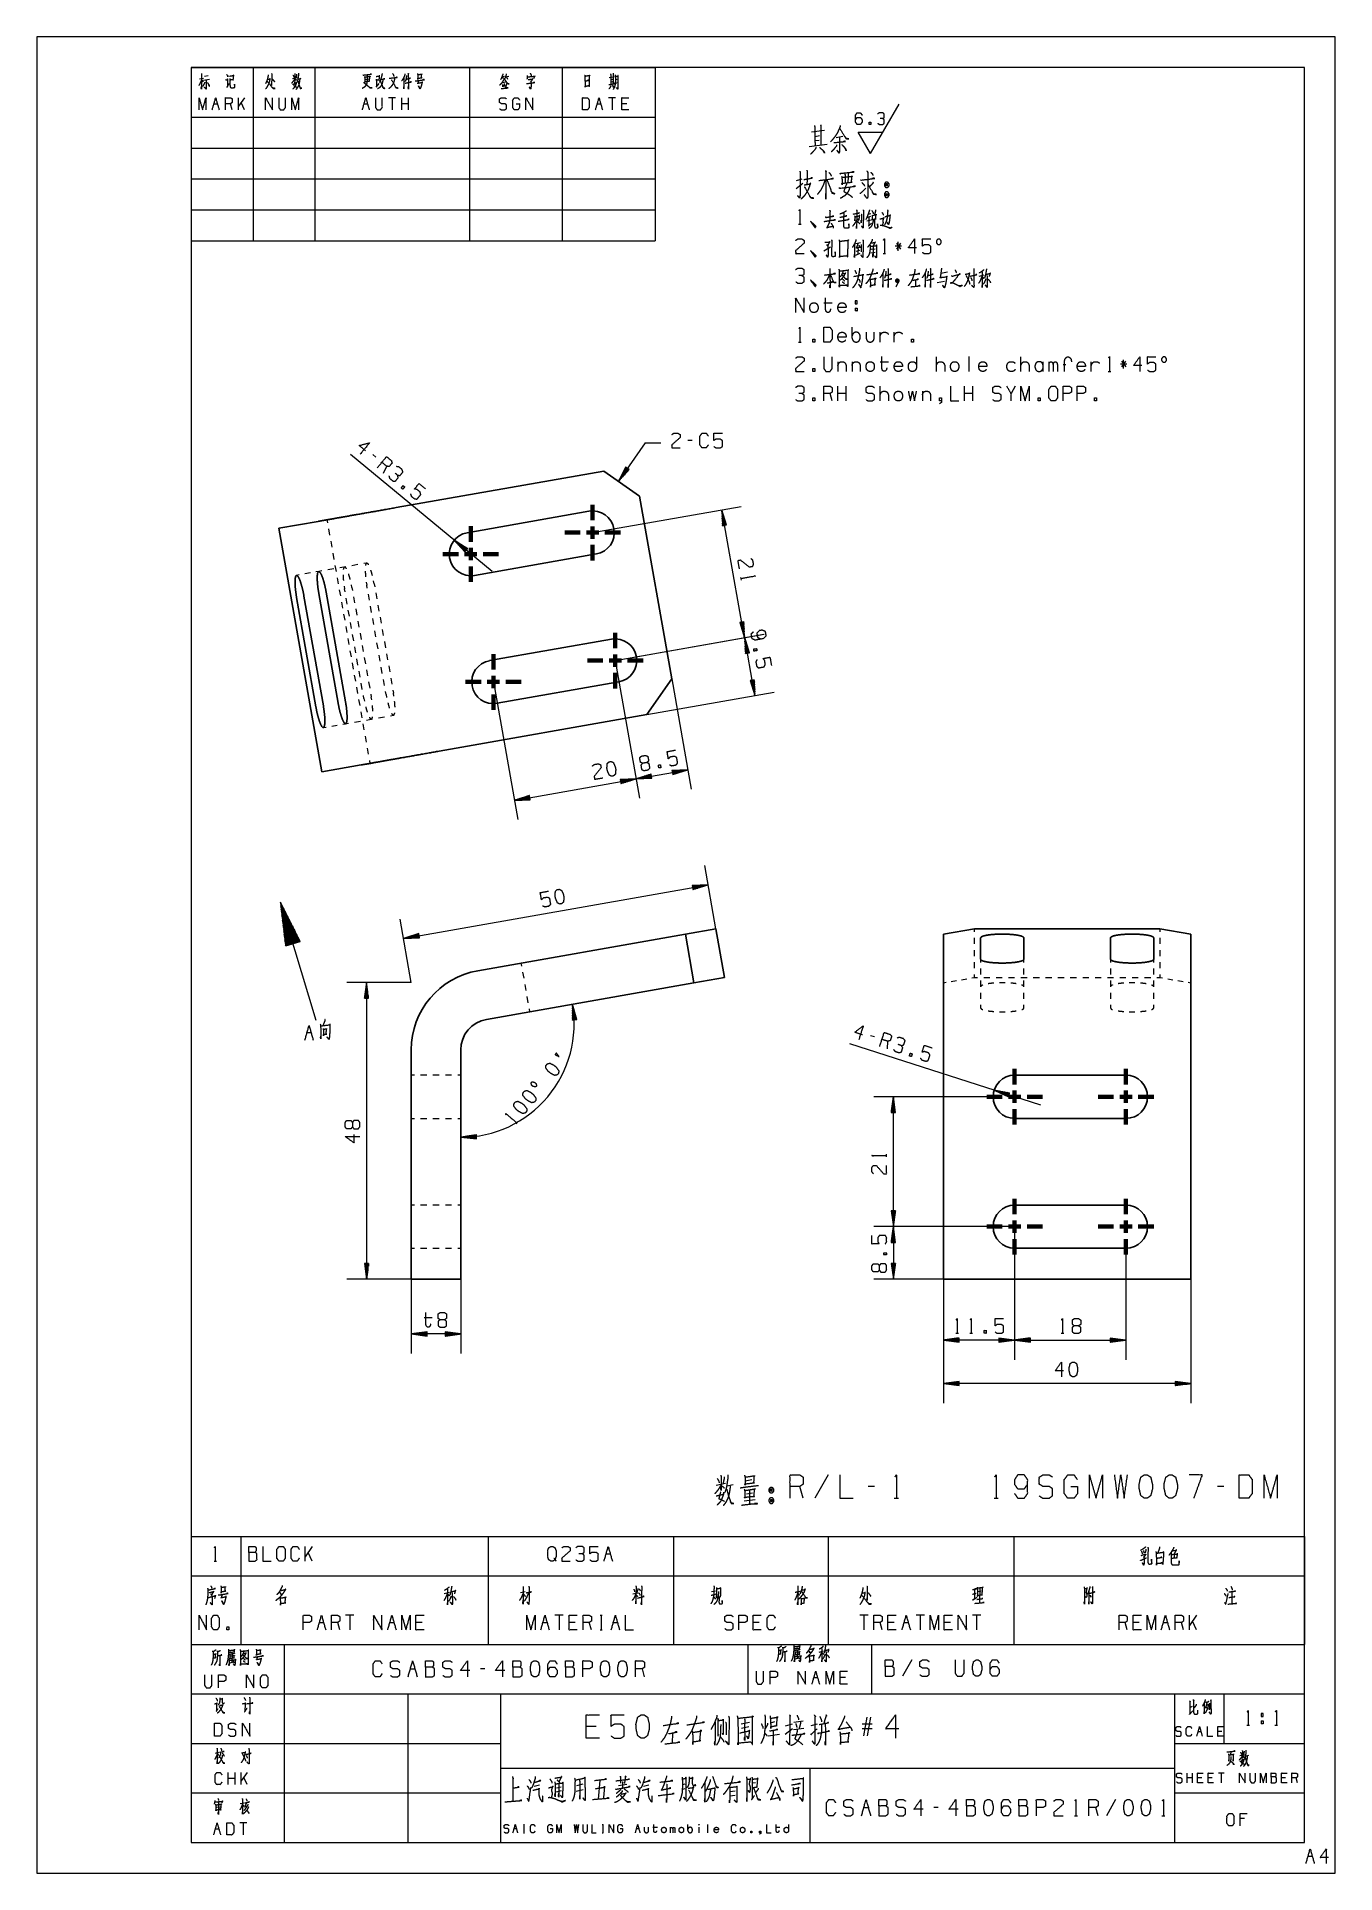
# Model space of a CAD drawing. Header units: millimetres. Extents: x 0 to 210, y 0 to 297.
import ezdxf

# ---------------------------------------------------------------- set-up
doc = ezdxf.new("R2010")
doc.units = ezdxf.units.MM
doc.layers.add('1', color=7, linetype='Continuous', true_color=0xffffff)

msp = doc.modelspace()

# ---------------------------------------------------------------- linework, layer by layer
at = {"layer": '1', "color": 132, "linetype": 'Continuous', "lineweight": 18}
for p, q in [((0, 297), (0, 0)), ((210, 297), (0, 297)), ((210, 0), (210, 297)), ((25, 292), (25, 264)), ((25, 292), (100, 292)), ((25, 292), (100, 292)), ((25, 292), (100, 292)), ((25, 292), (25, 5)), ((205, 292), (25, 292)), ((35, 292), (35, 264)), ((45, 292), (45, 264)), ((70, 292), (70, 264)), ((85, 292), (85, 264)), ((100, 292), (100, 264)), ((205, 5), (205, 292)), ((25, 284), (100, 284)), ((25, 279), (100, 279)), ((25, 274), (100, 274)), ((25, 269), (100, 269)), ((25, 264), (100, 264)), ((25, 37), (25, 5)), ((25, 37), (205, 37)), ((40, 37), (40, 5)), ((115, 37), (115, 29)), ((135, 37), (135, 29)), ((25, 29), (205, 29)), ((60, 29), (60, 5)), ((75, 29), (75, 5)), ((184, 29), (184, 5)), ((192, 29), (192, 21)), ((25, 21), (75, 21)), ((184, 21), (205, 21)), ((75, 17), (184, 17)), ((125, 17), (125, 5)), ((25, 13), (75, 13)), ((184, 13), (205, 13)), ((25, 5), (205, 5)), ((25, 5), (205, 5)), ((0, 0), (210, 0))]:
    msp.add_line(p, q, dxfattribs=at)
at = {"layer": '1', "color": 95, "linetype": 'Continuous', "lineweight": 18}
for p, q in [((26.34, 290.18), (26.96, 290.3)), ((26.7, 289.95), (26.92, 289.68)), ((26.99, 289.99), (27.95, 290.14)), ((27.13, 290.61), (27.71, 290.74)), ((41.34, 290.22), (42.13, 290.38)), ((42.25, 290.16), (42.79, 290.28)), ((53.17, 290.09), (53.7, 290.18)), ((54.91, 288.87), (55.37, 289.43)), ((75.25, 290.57), (75.67, 290.63)), ((75.35, 290.55), (75.45, 290.24)), ((75.83, 289.64), (75.37, 289.56)), ((75.82, 290.51), (76.35, 290.61)), ((75.98, 290.49), (76.11, 290.16)), ((92.56, 290.43), (93.43, 290.55)), ((92.84, 290.07), (93.11, 290.14)), ((92.86, 289.72), (93.09, 289.78)), ((93.6, 290.05), (93.85, 290.12)), ((28.66, 286.17), (29.22, 286.17)), ((31.62, 285.18), (31.34, 286.17)), ((33.59, 287.14), (32.63, 285.78)), ((32.63, 285.18), (32.63, 287.14)), ((33.59, 285.18), (33.04, 286.36)), ((52.94, 286.17), (53.49, 286.17)), ((58.02, 287.14), (56.9, 287.14)), ((57.46, 287.14), (57.46, 285.18)), ((59.02, 285.18), (59.02, 287.14)), ((60.14, 286.17), (59.02, 286.17)), ((60.14, 285.18), (60.14, 287.14)), ((90.65, 286.17), (91.2, 286.17)), ((93.6, 287.14), (92.49, 287.14)), ((93.05, 287.14), (93.05, 285.18)), ((95.45, 286.17), (94.61, 286.17)), ((124.94, 279.27), (127.83, 279.65)), ((125.29, 281.6), (127.41, 281.9)), ((125.84, 280.21), (126.56, 280.29)), ((125.87, 280.89), (126.58, 281.04)), ((130.34, 280.85), (129.31, 280.66)), ((122.81, 272.47), (123.87, 273.3)), ((122.86, 273.75), (123.81, 274.01)), ((134.92, 267.36), (134.27, 267.18)), ((134.41, 267.81), (134.89, 267.96)), ((134.48, 268.31), (134.9, 268.43)), ((123.2, 266.68), (123.63, 266.68)), ((127.3, 262.4), (128.36, 263)), ((132.47, 263.57), (133.23, 263.75)), ((132.49, 261.65), (133.18, 262)), ((132.52, 262.32), (133.09, 262.47)), ((133.35, 263.42), (133.35, 262.22)), ((134.87, 262.05), (135.61, 262.15)), ((135.58, 262.67), (134.94, 262.57)), ((136.86, 261.92), (137.29, 261.92)), ((139.85, 263.12), (138.84, 263.12)), ((139.02, 263.6), (139.69, 262.65)), ((139.67, 263.6), (139.02, 262.65)), ((139.33, 262.4), (139.33, 263.82)), ((147.31, 258.91), (146.22, 258.73)), ((152.39, 258.26), (153.21, 258.48)), ((142.11, 257.66), (142.09, 256.63)), ((145.6, 257.28), (146.78, 257.48)), ((127.3, 253.97), (128.62, 253.97)), ((132.35, 253.12), (132.68, 253.12)), ((132.35, 253.12), (132.35, 252.65)), ((131.85, 248.26), (131.85, 250.01)), ((123.2, 247.63), (123.63, 247.63)), ((136.4, 247.63), (136.4, 249.21)), ((138.68, 247.63), (138.68, 249.21)), ((129.57, 244.45), (129.57, 242.87)), ((131.85, 244.45), (131.85, 242.87)), ((136.4, 244.45), (137.73, 244.45)), ((145.51, 242.87), (145.51, 245.25)), ((150.73, 245.27), (150.73, 242.87)), ((159.17, 242.87), (159.17, 245.25)), ((162.77, 242.87), (162.77, 244.45)), ((163.72, 242.87), (163.72, 244.45)), ((166.42, 243.92), (166, 243.92)), ((170.55, 242.87), (170.55, 244.45)), ((176.27, 244.07), (175.26, 244.07)), ((175.44, 244.55), (176.11, 243.6)), ((176.09, 244.55), (175.44, 243.6)), ((175.76, 243.35), (175.76, 244.77)), ((173.29, 242.87), (173.71, 242.87)), ((128.64, 238.11), (128.31, 239.31)), ((129.57, 238.11), (129.57, 240.48)), ((130.92, 239.31), (129.57, 239.31)), ((130.92, 238.11), (130.92, 240.48)), ((136.4, 238.11), (136.4, 240.48)), ((143.23, 239.68), (143.23, 238.11)), ((150.06, 238.11), (150.06, 240.48)), ((151.41, 239.31), (150.06, 239.31)), ((151.41, 238.11), (151.41, 240.48)), ((158.24, 240.48), (157.56, 239.31)), ((105.99, 231.71), (105.32, 231.71)), ((54.84, 228.99), (54.33, 229.42)), ((56.09, 226.4), (56.6, 227.54)), ((113.84, 209.56), (113.91, 209.14)), ((43.7, 135.94), (44.37, 135.94)), ((135.48, 135.24), (134.84, 135.44)), ((137.6, 133.3), (137.65, 134.54)), ((77.52, 121.18), (77.8, 121.51)), ((137.45, 115.86), (137.45, 116.29)), ((62.64, 89.88), (63.97, 89.88)), ((148.64, 87.32), (149.06, 87.32)), ((150.92, 87.32), (151.34, 87.32)), ((165.67, 87.32), (166.09, 87.32)), ((109.88, 62.76), (111.39, 63.07)), ((111.61, 62.64), (112.64, 62.88)), ((114.56, 63.47), (115.67, 63.66)), ((123.94, 60.67), (123.41, 62.56)), ((127.97, 64.41), (125.86, 60.67)), ((135.51, 62.56), (134.45, 62.56)), ((192, 62.56), (190.94, 62.56)), ((114.39, 60.24), (116.17, 60.44)), ((114.78, 61.38), (115.76, 61.5)), ((115.25, 61.97), (115.25, 59.69)), ((138.68, 60.67), (139.35, 60.67)), ((154.82, 60.67), (155.49, 60.67)), ((25, 54.46), (33, 54.46)), ((25, 54.46), (25, 48.11)), ((33, 54.46), (33, 48.11)), ((33, 54.46), (73, 54.46)), ((73, 54.46), (73, 48.11)), ((73, 54.46), (103, 54.46)), ((103, 54.46), (103, 48.11)), ((103, 54.46), (128, 54.46)), ((128, 54.46), (128, 48.11)), ((128, 54.46), (158, 54.46)), ((158, 54.46), (158, 48.11)), ((158, 54.46), (205, 54.46)), ((205, 54.46), (205, 48.11)), ((44.57, 52.85), (43.41, 51.2)), ((43.41, 50.48), (43.41, 52.85)), ((44.57, 50.48), (43.9, 51.9)), ((92.09, 51.68), (92.76, 51.68)), ((25, 48.11), (33, 48.11)), ((25, 48.11), (25, 37)), ((28.67, 50.48), (29.09, 50.48)), ((33, 48.11), (33, 37)), ((33, 48.11), (73, 48.11)), ((73, 48.11), (73, 37)), ((73, 48.11), (103, 48.11)), ((103, 48.11), (103, 37)), ((103, 48.11), (128, 48.11)), ((128, 48.11), (128, 37)), ((128, 48.11), (158, 48.11)), ((158, 48.11), (158, 37)), ((158, 48.11), (205, 48.11)), ((205, 48.11), (205, 37)), ((65.91, 45.23), (66.73, 45.45)), ((78.21, 45.4), (79.01, 45.55)), ((96.41, 45.2), (97.27, 45.33)), ((109.13, 45.55), (109.78, 45.7)), ((152.27, 45.55), (152.75, 45.65)), ((152.5, 46.1), (152.48, 43.7)), ((193.26, 45.53), (193.26, 43.6)), ((51.28, 41.74), (49.94, 41.74)), ((50.61, 41.74), (50.61, 39.36)), ((85.14, 41.74), (83.8, 41.74)), ((84.47, 41.74), (84.47, 39.36)), ((91.12, 41.74), (91.46, 41.74)), ((91.3, 41.74), (91.3, 39.36)), ((134.45, 41.74), (133.11, 41.74)), ((133.78, 41.74), (133.78, 39.36)), ((143.56, 41.74), (142.21, 41.74)), ((142.88, 41.74), (142.88, 39.36)), ((152.66, 41.74), (151.32, 41.74)), ((151.99, 41.74), (151.99, 39.36)), ((187.58, 41.74), (186.41, 40.09)), ((186.41, 39.36), (186.41, 41.74)), ((45.72, 40.56), (46.39, 40.56)), ((49, 39.36), (48.67, 40.56)), ((57.1, 40.56), (57.77, 40.56)), ((62.33, 40.56), (61.32, 40.56)), ((81.86, 40.56), (82.53, 40.56)), ((87.08, 40.56), (86.08, 40.56)), ((89.7, 39.36), (89.36, 40.56)), ((91.12, 39.36), (91.46, 39.36)), ((93.24, 40.56), (93.91, 40.56)), ((116.85, 40.56), (115.84, 40.56)), ((136.73, 39.36), (136.39, 40.56)), ((138.67, 40.56), (137.66, 40.56)), ((140.27, 40.56), (140.94, 40.56)), ((147.77, 40.56), (146.76, 40.56)), ((176.37, 39.36), (176.04, 40.56)), ((178.31, 40.56), (177.31, 40.56)), ((182.19, 40.56), (182.87, 40.56)), ((185.48, 39.36), (185.14, 40.56)), ((187.58, 39.36), (186.91, 40.79)), ((25, 37), (33, 37)), ((33, 37), (73, 37)), ((73, 37), (103, 37)), ((103, 37), (128, 37)), ((123.01, 36.05), (123, 34.75)), ((126.51, 35.77), (127.23, 35.97)), ((128, 37), (158, 37)), ((158, 37), (205, 37)), ((31.29, 34.04), (31.83, 34.2)), ((31.58, 35.44), (31.57, 34.13)), ((60.42, 33.08), (61.16, 33.08)), ((72.48, 33.08), (71.74, 33.08)), ((98.31, 31.75), (97.94, 33.08)), ((122.72, 34.66), (123.26, 34.82)), ((141.51, 34.49), (140.03, 31.86)), ((125.68, 31.65), (126.27, 31.65)), ((130.8, 31.65), (129.91, 31.65)), ((186.57, 26.88), (186.89, 27.01)), ((113.92, 24.14), (115.28, 24.41)), ((118.7, 24.34), (119.37, 24.53)), ((121.1, 23.86), (122.21, 24.14)), ((122.43, 24.41), (123.96, 24.65)), ((125.24, 23.9), (126.24, 24.14)), ((135.09, 24.1), (133.51, 24.1)), ((133.76, 22.21), (134.29, 25.24)), ((134.84, 25.24), (134.31, 22.21)), ((195.7, 23.93), (196.13, 23.93)), ((198.01, 24.65), (198.35, 24.65)), ((198.01, 24.65), (198.01, 24.18)), ((200.25, 23.93), (200.68, 23.93)), ((90.46, 23.75), (88.87, 23.75)), ((102.79, 22.64), (102.76, 21.03)), ((111.47, 21.3), (111.89, 20.83)), ((114, 23.47), (115.17, 23.75)), ((118.29, 22.21), (120.1, 22.49)), ((121.04, 22.49), (122.24, 23.43)), ((122.38, 23.23), (124.07, 23.47)), ((135.09, 23.35), (133.51, 23.35)), ((187.83, 22.95), (188.27, 22.95)), ((191.67, 22.95), (191, 22.95)), ((29.41, 19.54), (28.85, 19.39)), ((29.22, 19.29), (29.42, 19.02)), ((194.57, 19.02), (195.36, 19.18)), ((195.48, 18.95), (196.02, 19.08)), ((30.96, 14.33), (30.96, 16.3)), ((32.07, 15.33), (30.96, 15.33)), ((32.07, 14.33), (32.07, 16.3)), ((34.05, 16.3), (33.08, 14.93)), ((33.08, 14.33), (33.08, 16.3)), ((34.05, 14.33), (33.49, 15.51)), ((91.04, 15.01), (90.77, 12.01)), ((186.03, 14.64), (186.03, 16.21)), ((186.92, 15.43), (186.03, 15.43)), ((186.92, 14.64), (186.92, 16.21)), ((188.4, 15.43), (187.73, 15.43)), ((190.09, 15.43), (189.43, 15.43)), ((192.01, 16.21), (191.12, 16.21)), ((191.57, 16.21), (191.57, 14.64)), ((201.97, 15.43), (201.31, 15.43)), ((203.89, 14.64), (203.67, 15.43)), ((80.43, 14.08), (81.33, 14.32)), ((84.04, 13.81), (84.82, 13.98)), ((84.04, 13.19), (84.87, 13.39)), ((87.26, 13.29), (88.38, 13.57)), ((88.33, 14.39), (87.28, 14.12)), ((94.09, 14.19), (95.45, 14.43)), ((98.11, 14.08), (99.01, 14.32)), ((104.82, 14.39), (104.43, 14.32)), ((104.79, 13.63), (104.43, 13.53)), ((112.96, 13.29), (112.11, 13.19)), ((112.11, 12.53), (112.96, 12.63)), ((113.64, 14.84), (113.45, 14.74)), ((116.23, 14.63), (115.72, 14.57)), ((174.46, 11.92), (172.98, 9.3)), ((29.11, 10.67), (29.64, 10.75)), ((33.49, 11.35), (32.92, 11.23)), ((33.28, 11.06), (33.47, 10.81)), ((133.75, 10.63), (134.49, 10.63)), ((145.8, 10.63), (145.06, 10.63)), ((167.83, 9.3), (168.3, 9.3)), ((171.63, 9.3), (171.26, 10.63)), ((181.97, 9.3), (182.44, 9.3)), ((28.89, 7.18), (29.45, 7.18)), ((33.97, 8.15), (32.86, 8.15)), ((33.41, 8.15), (33.41, 6.19)), ((77.2, 7.22), (77.57, 7.22)), ((78.7, 7.87), (78.89, 7.87)), ((78.7, 6.56), (78.89, 6.56)), ((78.8, 7.87), (78.8, 6.56)), ((91.43, 7.87), (91.62, 7.87)), ((91.43, 6.56), (91.62, 6.56)), ((91.53, 7.87), (91.53, 6.56)), ((97, 7.22), (97.37, 7.22)), ((99.65, 7.43), (100.38, 7.43)), ((102.48, 6.56), (102.48, 7.43)), ((105.3, 6.91), (105.3, 7.87)), ((107.09, 7.43), (107.09, 6.56)), ((108.5, 7.89), (108.5, 6.56)), ((119.45, 7.43), (120.18, 7.43)), ((195.32, 8.85), (194.63, 8.85)), ((205.61, 2.78), (206.28, 2.78))]:
    msp.add_line(p, q, dxfattribs=at)
at = {"layer": '1', "color": 43, "linetype": 'Continuous', "lineweight": 18}
for p, q in [((134.86, 278.09), (139.47, 286.09)), ((132.84, 281.59), (136.88, 281.59)), ((134.86, 278.09), (132.84, 281.59)), ((46.93, 218.88), (47.02, 218.38)), ((47.19, 217.4), (47.36, 216.41)), ((47.54, 215.43), (47.71, 214.44)), ((48.03, 210.95), (47.06, 210.78)), ((47.89, 213.46), (48.06, 212.47)), ((48.23, 211.49), (48.41, 210.5)), ((49.97, 211.29), (49, 211.12)), ((51.91, 211.63), (50.94, 211.46)), ((53.36, 211.89), (52.88, 211.8)), ((42.46, 209.96), (42.01, 209.89)), ((44.26, 210.28), (43.36, 210.12)), ((45.61, 210.52), (45.16, 210.44)), ((46.09, 210.6), (45.61, 210.52)), ((48.58, 209.52), (48.75, 208.54)), ((49.71, 208.15), (49.78, 207.7)), ((50.98, 207.91), (50.89, 208.36)), ((50.98, 207.91), (51.07, 207.42)), ((53.3, 208.78), (53.37, 208.33)), ((53.46, 207.84), (53.37, 208.33)), ((54.57, 208.55), (54.48, 208.99)), ((54.57, 208.55), (54.66, 208.05)), ((48.93, 207.55), (49.1, 206.57)), ((49.28, 205.58), (49.45, 204.6)), ((49.87, 207.21), (49.78, 207.7)), ((50.22, 205.24), (50.04, 206.22)), ((51.24, 206.43), (51.41, 205.45)), ((53.81, 205.87), (53.63, 206.86)), ((54.83, 207.07), (55.01, 206.08)), ((55.18, 205.1), (55.35, 204.11)), ((49.62, 203.61), (49.8, 202.63)), ((50.56, 203.27), (50.39, 204.25)), ((50.91, 201.3), (50.74, 202.28)), ((51.59, 204.47), (51.76, 203.48)), ((51.93, 202.5), (52.11, 201.51)), ((54.16, 203.9), (53.98, 204.89)), ((54.5, 201.93), (54.33, 202.92)), ((55.53, 203.13), (55.7, 202.14)), ((49.97, 201.64), (50.14, 200.66)), ((50.32, 199.67), (50.49, 198.69)), ((51.26, 199.33), (51.09, 200.32)), ((52.28, 200.53), (52.46, 199.54)), ((54.85, 199.96), (54.68, 200.95)), ((55.87, 201.16), (56.05, 200.17)), ((56.22, 199.19), (56.39, 198.2)), ((50.66, 197.7), (50.84, 196.72)), ((51.61, 197.36), (51.43, 198.35)), ((51.95, 195.39), (51.78, 196.38)), ((52.63, 198.56), (52.8, 197.57)), ((52.98, 196.59), (53.15, 195.6)), ((55.2, 197.99), (55.02, 198.98)), ((55.54, 196.02), (55.37, 197.01)), ((56.57, 197.22), (56.74, 196.24)), ((51.01, 195.73), (51.19, 194.75)), ((51.36, 193.76), (51.53, 192.78)), ((52.3, 193.42), (52.13, 194.41)), ((53.32, 194.62), (53.5, 193.63)), ((55.89, 194.05), (55.72, 195.04)), ((56.24, 192.09), (56.07, 193.07)), ((56.92, 195.25), (57.09, 194.27)), ((57.26, 193.28), (57.44, 192.3)), ((51.71, 191.79), (51.88, 190.81)), ((52.65, 191.45), (52.47, 192.44)), ((52.91, 189.97), (52.82, 190.47)), ((53.67, 192.65), (53.85, 191.66)), ((54.02, 190.68), (54.11, 190.19)), ((54.17, 189.74), (54.11, 190.19)), ((56.5, 190.61), (56.41, 191.1)), ((56.5, 190.61), (56.59, 190.16)), ((57.61, 191.31), (57.7, 190.82)), ((57.77, 190.37), (57.7, 190.82)), ((52.05, 189.82), (52.23, 188.84)), ((52.4, 187.85), (52.57, 186.87)), ((52.91, 189.97), (53, 189.53)), ((57.22, 187.18), (57.71, 187.27)), ((46.36, 185.27), (46.8, 185.34)), ((47.7, 185.5), (48.6, 185.66)), ((49.5, 185.82), (49.95, 185.9)), ((49.95, 185.9), (50.43, 185.98)), ((51.4, 186.15), (52.37, 186.33)), ((52.75, 185.88), (52.92, 184.9)), ((53.34, 186.5), (54.31, 186.67)), ((55.28, 186.84), (56.25, 187.01)), ((53.1, 183.91), (53.27, 182.93)), ((53.44, 181.95), (53.62, 180.96)), ((53.79, 179.98), (53.88, 179.48)), ((151.65, 152.26), (151.65, 152.75)), ((181.65, 152.75), (181.65, 152.26)), ((151.65, 150.29), (151.65, 151.27)), ((151.65, 148.32), (151.65, 149.3)), ((181.65, 151.27), (181.65, 150.29)), ((181.65, 149.3), (181.65, 148.32)), ((78.31, 147.19), (78.4, 146.7)), ((78.57, 145.72), (78.75, 144.73)), ((151.65, 146.35), (151.65, 147.33)), ((152.65, 147.8), (152.65, 147.31)), ((152.65, 146.32), (152.65, 145.34)), ((159.65, 147.31), (159.65, 147.8)), ((159.65, 145.34), (159.65, 146.32)), ((173.65, 147.8), (173.65, 147.31)), ((173.65, 146.32), (173.65, 145.34)), ((180.65, 147.31), (180.65, 147.8)), ((180.65, 145.34), (180.65, 146.32)), ((181.65, 147.33), (181.65, 146.35)), ((78.92, 143.75), (79.09, 142.76)), ((146.65, 144), (147.06, 144.08)), ((147.9, 144.22), (148.73, 144.37)), ((149.56, 144.51), (150.4, 144.66)), ((151.23, 144.8), (151.65, 144.87)), ((151.65, 144.87), (151.65, 145.37)), ((151.65, 144.87), (152.15, 144.87)), ((152.65, 144.36), (152.65, 143.37)), ((153.15, 144.87), (154.15, 144.87)), ((155.15, 144.87), (156.15, 144.87)), ((157.15, 144.87), (158.15, 144.87)), ((159.15, 144.87), (160.15, 144.87)), ((159.65, 143.37), (159.65, 144.36)), ((161.15, 144.87), (162.15, 144.87)), ((163.15, 144.87), (164.15, 144.87)), ((165.15, 144.87), (166.15, 144.87)), ((167.15, 144.87), (168.15, 144.87)), ((169.15, 144.87), (170.15, 144.87)), ((171.15, 144.87), (172.15, 144.87)), ((173.15, 144.87), (174.15, 144.87)), ((173.65, 144.36), (173.65, 143.37)), ((175.15, 144.87), (176.15, 144.87)), ((177.15, 144.87), (178.15, 144.87)), ((179.15, 144.87), (180.15, 144.87)), ((180.65, 143.37), (180.65, 144.36)), ((181.15, 144.87), (181.65, 144.87)), ((181.65, 145.37), (181.65, 144.87)), ((181.65, 144.87), (182.06, 144.8)), ((182.9, 144.66), (183.73, 144.51)), ((184.56, 144.37), (185.4, 144.22)), ((186.23, 144.08), (186.65, 144)), ((79.27, 141.78), (79.44, 140.79)), ((79.61, 139.81), (79.7, 139.32)), ((152.65, 142.39), (152.65, 141.4)), ((152.65, 140.42), (152.65, 139.92)), ((159.65, 141.4), (159.65, 142.39)), ((159.65, 139.92), (159.65, 140.42)), ((173.65, 142.39), (173.65, 141.4)), ((173.65, 140.42), (173.65, 139.92)), ((180.65, 141.4), (180.65, 142.39)), ((180.65, 139.92), (180.65, 140.42)), ((61.08, 129.07), (60.58, 129.07)), ((63.08, 129.07), (62.08, 129.07)), ((65.08, 129.07), (64.08, 129.07)), ((67.08, 129.07), (66.08, 129.07)), ((68.58, 129.07), (68.08, 129.07)), ((60.58, 122.07), (61.08, 122.07)), ((62.08, 122.07), (63.08, 122.07)), ((64.08, 122.07), (65.08, 122.07)), ((66.08, 122.07), (67.08, 122.07)), ((68.08, 122.07), (68.58, 122.07)), ((61.08, 108.07), (60.58, 108.07)), ((63.08, 108.07), (62.08, 108.07)), ((65.08, 108.07), (64.08, 108.07)), ((67.08, 108.07), (66.08, 108.07)), ((68.58, 108.07), (68.08, 108.07)), ((60.58, 101.07), (61.08, 101.07)), ((62.08, 101.07), (63.08, 101.07)), ((64.08, 101.07), (65.08, 101.07)), ((66.08, 101.07), (67.08, 101.07)), ((68.08, 101.07), (68.58, 101.07))]:
    msp.add_line(p, q, dxfattribs=at)
at = {"layer": '1', "color": 13, "linetype": 'Continuous', "lineweight": 18}
for p, q in [((73.63, 210.51), (50.72, 229.42)), ((98.4, 231.32), (94.06, 225.12)), ((98.4, 231.32), (100.94, 231.32)), ((95.24, 227.39), (94.06, 225.12)), ((94.06, 225.12), (95.79, 227)), ((95.49, 227.21), (94.15, 225.29)), ((95.54, 227.18), (94.19, 225.26)), ((95.45, 227.24), (94.33, 225.63)), ((95.58, 227.15), (94.45, 225.55)), ((95.41, 227.27), (94.51, 225.98)), ((95.37, 227.3), (94.69, 226.32)), ((95.62, 227.12), (94.72, 225.83)), ((95.33, 227.33), (94.87, 226.67)), ((95.66, 227.09), (94.98, 226.12)), ((95.29, 227.36), (95.05, 227.01)), ((95.24, 227.39), (95.23, 227.36)), ((95.24, 227.39), (95.23, 227.36)), ((95.79, 227), (95.24, 227.39)), ((95.7, 227.06), (95.24, 226.41)), ((95.74, 227.04), (95.5, 226.69)), ((95.79, 227.01), (95.77, 226.98)), ((95.79, 227.01), (95.77, 226.98)), ((89.9, 216.81), (113.93, 221.04)), ((111.57, 218.05), (110.8, 220.49)), ((110.8, 220.49), (110.92, 217.93)), ((114.45, 199.81), (110.8, 220.49)), ((111.22, 217.99), (110.81, 220.3)), ((111.17, 217.98), (110.83, 219.91)), ((111.27, 217.99), (110.86, 220.31)), ((111.32, 218), (110.98, 219.93)), ((111.12, 217.97), (110.85, 219.52)), ((111.07, 217.96), (110.86, 219.13)), ((111.02, 217.95), (110.88, 218.74)), ((110.97, 217.94), (110.9, 218.35)), ((110.92, 217.93), (110.91, 217.96)), ((110.92, 217.93), (110.91, 217.96)), ((110.92, 217.93), (111.57, 218.05)), ((111.37, 218.01), (111.1, 219.56)), ((111.42, 218.02), (111.21, 219.19)), ((111.47, 218.03), (111.33, 218.82)), ((111.52, 218.04), (111.45, 218.45)), ((111.57, 218.05), (111.56, 218.08)), ((111.57, 218.05), (111.56, 218.08)), ((69.68, 214.2), (67.5, 215.56)), ((67.5, 215.56), (69.25, 213.69)), ((69.45, 213.92), (67.64, 215.42)), ((69.48, 213.96), (67.67, 215.46)), ((69.41, 213.89), (67.9, 215.13)), ((69.51, 214), (68, 215.25)), ((69.38, 213.85), (68.17, 214.85)), ((69.54, 214.04), (68.33, 215.04)), ((69.35, 213.81), (68.43, 214.56)), ((69.58, 214.08), (68.66, 214.84)), ((69.32, 213.77), (68.7, 214.28)), ((69.29, 213.73), (68.96, 213.99)), ((69.61, 214.12), (68.99, 214.63)), ((69.25, 213.69), (69.68, 214.2)), ((69.64, 214.16), (69.32, 214.43)), ((69.67, 214.2), (69.65, 214.22)), ((69.67, 214.2), (69.65, 214.22)), ((69.25, 213.69), (69.23, 213.71)), ((69.25, 213.69), (69.23, 213.71)), ((114.34, 202.37), (113.68, 202.25)), ((113.68, 202.25), (113.69, 202.22)), ((113.68, 202.25), (113.69, 202.22)), ((113.68, 202.25), (114.45, 199.81)), ((113.73, 202.26), (113.81, 201.85)), ((113.78, 202.27), (113.92, 201.48)), ((113.83, 202.28), (114.04, 201.11)), ((113.88, 202.29), (114.16, 200.74)), ((113.93, 202.3), (114.28, 200.37)), ((113.98, 202.31), (114.39, 200)), ((114.03, 202.32), (114.44, 200.01)), ((114.08, 202.33), (114.43, 200.39)), ((114.13, 202.33), (114.41, 200.78)), ((114.18, 202.34), (114.39, 201.17)), ((114.23, 202.35), (114.37, 201.56)), ((114.28, 202.36), (114.36, 201.95)), ((114.33, 202.37), (114.34, 202.34)), ((114.33, 202.37), (114.34, 202.34)), ((114.45, 199.81), (114.34, 202.37)), ((93.55, 196.12), (117.63, 200.37)), ((93.55, 196.12), (117.58, 200.36)), ((116.15, 190.46), (114.35, 200.69)), ((115.27, 197.38), (114.5, 199.82)), ((114.5, 199.82), (114.62, 197.26)), ((114.92, 197.31), (114.51, 199.63)), ((114.87, 197.31), (114.53, 199.24)), ((114.97, 197.32), (114.56, 199.63)), ((115.02, 197.33), (114.68, 199.26)), ((93.55, 196.12), (97.47, 173.86)), ((93.55, 196.12), (97.47, 173.86)), ((114.82, 197.3), (114.55, 198.85)), ((114.77, 197.29), (114.56, 198.46)), ((114.72, 197.28), (114.58, 198.07)), ((114.67, 197.27), (114.6, 197.68)), ((114.62, 197.26), (114.61, 197.29)), ((114.62, 197.26), (114.61, 197.29)), ((114.62, 197.26), (115.27, 197.38)), ((115.07, 197.34), (114.8, 198.89)), ((115.12, 197.35), (114.91, 198.52)), ((115.17, 197.36), (115.03, 198.15)), ((115.22, 197.37), (115.15, 197.78)), ((115.27, 197.38), (115.26, 197.41)), ((115.27, 197.38), (115.26, 197.41)), ((102.7, 193.17), (105.84, 175.34)), ((73.85, 192.65), (77.78, 170.39)), ((98.64, 187.38), (119.28, 191.02)), ((116.04, 193.02), (115.38, 192.91)), ((115.38, 192.91), (116.15, 190.46)), ((115.39, 192.91), (115.39, 192.88)), ((115.39, 192.91), (115.39, 192.88)), ((115.44, 192.92), (115.51, 192.51)), ((115.49, 192.93), (115.63, 192.13)), ((115.54, 192.93), (115.74, 191.76)), ((115.59, 192.94), (115.86, 191.39)), ((115.64, 192.95), (115.98, 191.02)), ((115.69, 192.96), (116.1, 190.65)), ((115.74, 192.97), (116.15, 190.66)), ((115.79, 192.98), (116.13, 191.05)), ((115.84, 192.99), (116.11, 191.44)), ((115.89, 193), (116.09, 191.83)), ((115.94, 193.01), (116.08, 192.21)), ((115.99, 193.01), (116.06, 192.6)), ((116.04, 193.02), (116.04, 192.99)), ((116.04, 193.02), (116.04, 192.99)), ((116.15, 190.46), (116.04, 193.02)), ((96.92, 176.99), (105.29, 178.46)), ((105.29, 178.46), (102.73, 178.35)), ((102.73, 178.35), (102.76, 178.35)), ((102.73, 178.35), (102.76, 178.35)), ((102.73, 178.35), (102.85, 177.69)), ((102.74, 178.3), (103.15, 178.37)), ((102.75, 178.25), (103.54, 178.39)), ((102.76, 178.2), (103.93, 178.4)), ((102.77, 178.15), (104.32, 178.42)), ((102.78, 178.1), (104.71, 178.44)), ((102.79, 178.05), (105.1, 178.45)), ((102.79, 178), (105.11, 178.4)), ((102.8, 177.95), (104.74, 178.29)), ((102.85, 177.69), (105.29, 178.46)), ((77.22, 173.51), (96.92, 176.99)), ((96.92, 176.99), (94.36, 176.87)), ((94.36, 176.87), (94.39, 176.88)), ((94.36, 176.87), (94.39, 176.88)), ((94.36, 176.87), (94.48, 176.22)), ((94.37, 176.82), (94.78, 176.89)), ((94.38, 176.77), (95.17, 176.91)), ((94.39, 176.72), (95.56, 176.93)), ((94.4, 176.67), (95.95, 176.94)), ((94.41, 176.62), (96.34, 176.96)), ((94.42, 176.57), (96.73, 176.98)), ((94.42, 176.52), (96.74, 176.93)), ((94.43, 176.47), (96.36, 176.81)), ((94.44, 176.42), (95.99, 176.69)), ((94.45, 176.37), (95.62, 176.58)), ((94.46, 176.32), (95.25, 176.46)), ((94.47, 176.27), (94.88, 176.34)), ((94.48, 176.22), (96.92, 176.99)), ((94.48, 176.22), (94.51, 176.23)), ((94.48, 176.22), (94.51, 176.23)), ((99.36, 177.76), (96.92, 176.99)), ((96.92, 176.99), (99.48, 177.1)), ((99.42, 177.45), (97.11, 177.04)), ((99.43, 177.4), (97.12, 176.99)), ((99.41, 177.5), (97.48, 177.16)), ((99.44, 177.35), (97.5, 177.01)), ((99.4, 177.55), (97.85, 177.28)), ((99.44, 177.3), (97.89, 177.03)), ((99.39, 177.6), (98.22, 177.4)), ((99.45, 177.25), (98.28, 177.05)), ((99.38, 177.65), (98.59, 177.51)), ((99.46, 177.2), (98.67, 177.06)), ((99.37, 177.7), (98.96, 177.63)), ((99.47, 177.15), (99.06, 177.08)), ((99.37, 177.75), (99.33, 177.75)), ((99.37, 177.75), (99.33, 177.75)), ((99.48, 177.1), (99.36, 177.76)), ((99.48, 177.1), (99.45, 177.1)), ((99.48, 177.1), (99.45, 177.1)), ((102.81, 177.9), (104.36, 178.17)), ((102.82, 177.85), (103.99, 178.05)), ((102.83, 177.8), (103.62, 177.94)), ((102.84, 177.75), (103.25, 177.82)), ((102.85, 177.7), (102.88, 177.7)), ((102.85, 177.7), (102.88, 177.7)), ((79.67, 174.28), (77.22, 173.51)), ((77.22, 173.51), (79.78, 173.62)), ((79.72, 173.98), (77.41, 173.57)), ((79.73, 173.93), (77.42, 173.52)), ((79.71, 174.03), (77.78, 173.69)), ((79.74, 173.88), (77.81, 173.54)), ((79.7, 174.08), (78.15, 173.81)), ((79.75, 173.83), (78.2, 173.56)), ((79.7, 174.13), (78.52, 173.92)), ((79.76, 173.78), (78.59, 173.57)), ((79.69, 174.18), (78.9, 174.04)), ((79.77, 173.73), (78.97, 173.59)), ((79.68, 174.23), (79.27, 174.16)), ((79.77, 173.68), (79.36, 173.61)), ((79.67, 174.28), (79.64, 174.27)), ((79.67, 174.28), (79.64, 174.27)), ((79.78, 173.62), (79.67, 174.28)), ((79.78, 173.63), (79.75, 173.62)), ((79.78, 173.63), (79.75, 173.62)), ((109.83, 152.75), (108.02, 162.98)), ((59.33, 151.18), (108.57, 159.86)), ((108.57, 159.86), (106.01, 159.75)), ((106.01, 159.74), (106.04, 159.75)), ((106.01, 159.74), (106.04, 159.75)), ((106.01, 159.75), (106.13, 159.09)), ((106.02, 159.69), (106.43, 159.76)), ((106.03, 159.64), (106.82, 159.78)), ((106.04, 159.59), (107.21, 159.8)), ((106.05, 159.54), (107.6, 159.82)), ((106.06, 159.49), (107.99, 159.83)), ((106.07, 159.44), (108.38, 159.85)), ((106.08, 159.39), (108.39, 159.8)), ((106.08, 159.34), (108.02, 159.68)), ((106.09, 159.29), (107.64, 159.57)), ((106.1, 159.24), (107.27, 159.45)), ((106.11, 159.19), (106.9, 159.33)), ((106.12, 159.14), (106.53, 159.21)), ((106.13, 159.09), (108.57, 159.86)), ((106.13, 159.09), (106.16, 159.1)), ((106.13, 159.09), (106.16, 159.1)), ((41.44, 150.35), (39.41, 157.05)), ((41.44, 150.35), (39.41, 157.05)), ((42.62, 150.71), (39.41, 157.05)), ((39.41, 157.05), (40.26, 150)), ((45.21, 137.91), (39.41, 157.05)), ((41.39, 150.34), (39.45, 156.76)), ((41.35, 150.33), (39.48, 156.47)), ((41.3, 150.31), (39.52, 156.18)), ((41.49, 150.37), (39.55, 156.79)), ((41.25, 150.3), (39.55, 155.89)), ((41.2, 150.28), (39.59, 155.6)), ((41.15, 150.27), (39.62, 155.31)), ((41.1, 150.25), (39.66, 155.02)), ((41.54, 150.38), (39.68, 156.53)), ((41.05, 150.24), (39.69, 154.73)), ((41, 150.22), (39.73, 154.44)), ((41.59, 150.4), (39.81, 156.27)), ((41.64, 150.41), (39.94, 156.01)), ((41.69, 150.43), (40.07, 155.75)), ((41.73, 150.44), (40.21, 155.49)), ((41.78, 150.46), (40.34, 155.23)), ((41.83, 150.47), (40.47, 154.97)), ((41.88, 150.49), (40.6, 154.71)), ((41.93, 150.5), (40.73, 154.44)), ((40.96, 150.21), (39.76, 154.15)), ((40.91, 150.19), (39.8, 153.86)), ((40.86, 150.18), (39.83, 153.57)), ((40.81, 150.16), (39.87, 153.28)), ((40.76, 150.15), (39.9, 152.99)), ((40.71, 150.13), (39.94, 152.7)), ((40.66, 150.12), (39.97, 152.41)), ((40.62, 150.1), (40.01, 152.12)), ((40.57, 150.09), (40.04, 151.83)), ((40.52, 150.08), (40.08, 151.54)), ((41.98, 150.52), (40.87, 154.18)), ((42.03, 150.53), (41, 153.92)), ((42.07, 150.55), (41.13, 153.66)), ((42.12, 150.56), (41.26, 153.4)), ((42.17, 150.58), (41.4, 153.14)), ((42.22, 150.59), (41.53, 152.88)), ((42.27, 150.61), (41.66, 152.62)), ((42.32, 150.62), (41.79, 152.36)), ((42.37, 150.63), (41.92, 152.1)), ((42.41, 150.65), (42.06, 151.83)), ((42.46, 150.66), (42.19, 151.57)), ((60.58, 144.07), (58.78, 154.3)), ((61.78, 151.95), (59.33, 151.18)), ((61.83, 151.64), (59.52, 151.23)), ((61.84, 151.59), (59.53, 151.18)), ((61.82, 151.69), (59.89, 151.35)), ((61.85, 151.54), (59.92, 151.2)), ((61.81, 151.74), (60.26, 151.47)), ((61.86, 151.49), (60.3, 151.22)), ((61.8, 151.79), (60.63, 151.59)), ((61.79, 151.84), (61, 151.7)), ((61.78, 151.89), (61.37, 151.82)), ((61.78, 151.94), (61.74, 151.94)), ((61.78, 151.94), (61.74, 151.94)), ((61.89, 151.29), (61.78, 151.95)), ((40.47, 150.06), (40.11, 151.25)), ((40.42, 150.05), (40.15, 150.95)), ((40.37, 150.03), (40.18, 150.66)), ((40.32, 150.02), (40.22, 150.37)), ((40.28, 150), (40.25, 150.08)), ((40.28, 150), (40.25, 150.08)), ((40.26, 150), (42.62, 150.71)), ((42.51, 150.68), (42.32, 151.31)), ((42.56, 150.69), (42.45, 151.05)), ((42.61, 150.71), (42.58, 150.79)), ((42.61, 150.71), (42.58, 150.79)), ((59.33, 151.18), (61.89, 151.29)), ((61.86, 151.44), (60.69, 151.24)), ((61.87, 151.39), (61.08, 151.25)), ((61.88, 151.34), (61.47, 151.27)), ((61.89, 151.29), (61.86, 151.29)), ((61.89, 151.29), (61.86, 151.29)), ((60.58, 144.07), (50.17, 144.07)), ((53.35, 144.07), (53.01, 141.53)), ((53.17, 141.53), (53.17, 142.72)), ((53.22, 141.53), (53.22, 143.1)), ((53.27, 141.53), (53.27, 143.49)), ((53.32, 141.53), (53.32, 143.88)), ((53.68, 141.53), (53.35, 144.07)), ((53.35, 144.07), (53.35, 96.07)), ((53.37, 141.53), (53.37, 143.88)), ((53.42, 141.53), (53.42, 143.49)), ((53.47, 141.53), (53.47, 143.1)), ((53.52, 141.53), (53.52, 142.72)), ((53.01, 141.53), (53.68, 141.53)), ((53.02, 141.53), (53.02, 141.56)), ((53.02, 141.53), (53.02, 141.56)), ((53.07, 141.53), (53.07, 141.95)), ((53.12, 141.53), (53.12, 142.33)), ((53.57, 141.53), (53.57, 142.33)), ((53.63, 141.53), (53.63, 141.95)), ((53.68, 141.53), (53.68, 141.56)), ((53.68, 141.53), (53.68, 141.56)), ((87.33, 138.07), (86.64, 140.54)), ((86.64, 140.54), (86.67, 137.98)), ((86.97, 138.02), (86.64, 140.35)), ((86.92, 138.01), (86.65, 139.96)), ((87.02, 138.03), (86.69, 140.35)), ((87.07, 138.04), (86.8, 139.98)), ((87.12, 138.04), (86.9, 139.6)), ((86.87, 138.01), (86.65, 139.57)), ((86.82, 138), (86.65, 139.18)), ((86.77, 137.99), (86.66, 138.79)), ((86.72, 137.99), (86.66, 138.4)), ((86.67, 137.98), (87.33, 138.07)), ((86.67, 137.98), (86.67, 138.01)), ((86.67, 137.98), (86.67, 138.01)), ((87.17, 138.05), (87.01, 139.23)), ((87.22, 138.06), (87.11, 138.85)), ((87.27, 138.06), (87.21, 138.48)), ((87.32, 138.07), (87.32, 138.1)), ((87.32, 138.07), (87.32, 138.1)), ((162.37, 124.21), (131.49, 134.11)), ((153.65, 125.57), (135.36, 125.57)), ((138.54, 125.57), (138.2, 123.03)), ((138.46, 123.03), (138.46, 124.99)), ((138.51, 123.03), (138.51, 125.38)), ((138.87, 123.03), (138.54, 125.57)), ((138.54, 104.57), (138.54, 125.57)), ((138.56, 123.03), (138.56, 125.38)), ((138.61, 123.03), (138.61, 124.99)), ((157.33, 126.18), (154.81, 126.64)), ((154.81, 126.64), (157.13, 125.54)), ((157.22, 125.84), (154.99, 126.55)), ((157.24, 125.89), (155, 126.6)), ((157.21, 125.79), (155.34, 126.39)), ((157.26, 125.93), (155.39, 126.53)), ((157.19, 125.74), (155.69, 126.22)), ((157.27, 125.98), (155.77, 126.46)), ((157.18, 125.69), (156.05, 126.06)), ((157.29, 126.03), (156.15, 126.39)), ((157.16, 125.64), (156.4, 125.89)), ((157.3, 126.08), (156.54, 126.32)), ((157.15, 125.6), (156.75, 125.72)), ((157.32, 126.13), (156.92, 126.26)), ((157.13, 125.55), (157.1, 125.56)), ((157.13, 125.55), (157.1, 125.56)), ((157.13, 125.54), (157.33, 126.18)), ((157.33, 126.18), (157.3, 126.19)), ((157.33, 126.18), (157.3, 126.19)), ((138.2, 123.03), (138.87, 123.03)), ((138.21, 123.03), (138.21, 123.06)), ((138.21, 123.03), (138.21, 123.06)), ((138.26, 123.03), (138.26, 123.45)), ((138.31, 123.03), (138.31, 123.83)), ((138.36, 123.03), (138.36, 124.22)), ((138.41, 123.03), (138.41, 124.6)), ((138.66, 123.03), (138.66, 124.6)), ((138.72, 123.03), (138.72, 124.22)), ((138.77, 123.03), (138.77, 123.83)), ((138.82, 123.03), (138.82, 123.45)), ((138.87, 123.03), (138.87, 123.06)), ((138.87, 123.03), (138.87, 123.06)), ((71.11, 119.44), (68.58, 119.02)), ((68.58, 119.02), (71.14, 118.77)), ((71.12, 119.13), (68.78, 119.05)), ((71.12, 119.08), (68.78, 119)), ((71.12, 119.18), (69.16, 119.12)), ((71.13, 119.03), (69.17, 118.96)), ((71.12, 119.23), (69.54, 119.18)), ((71.13, 118.98), (69.55, 118.93)), ((71.12, 119.29), (69.93, 119.24)), ((71.13, 118.93), (69.94, 118.89)), ((71.12, 119.34), (70.31, 119.31)), ((71.13, 118.88), (70.33, 118.85)), ((71.11, 119.39), (70.7, 119.37)), ((71.13, 118.83), (70.72, 118.81)), ((71.11, 119.44), (71.08, 119.44)), ((71.11, 119.44), (71.08, 119.44)), ((71.14, 118.77), (71.11, 119.44)), ((71.13, 118.78), (71.1, 118.78)), ((71.13, 118.78), (71.1, 118.78)), ((138.2, 107.11), (138.54, 104.57)), ((138.87, 107.11), (138.2, 107.11)), ((138.21, 107.11), (138.21, 107.08)), ((138.21, 107.11), (138.21, 107.08)), ((138.26, 107.11), (138.26, 106.69)), ((138.31, 107.11), (138.31, 106.31)), ((138.36, 107.11), (138.36, 105.92)), ((138.41, 107.11), (138.41, 105.53)), ((138.46, 107.11), (138.46, 105.15)), ((138.51, 107.11), (138.51, 104.76)), ((138.54, 104.57), (138.87, 107.11)), ((138.56, 107.11), (138.56, 104.76)), ((138.61, 107.11), (138.61, 105.15)), ((138.66, 107.11), (138.66, 105.53)), ((138.72, 107.11), (138.72, 105.92)), ((138.77, 107.11), (138.77, 106.31)), ((138.82, 107.11), (138.82, 106.69)), ((138.87, 107.11), (138.87, 107.08)), ((138.87, 107.11), (138.87, 107.08)), ((158.15, 104.57), (135.36, 104.57)), ((158.15, 104.57), (135.36, 104.57)), ((138.54, 104.57), (138.2, 102.03)), ((138.46, 102.03), (138.46, 103.99)), ((138.51, 102.03), (138.51, 104.38)), ((138.87, 102.03), (138.54, 104.57)), ((138.54, 104.57), (138.54, 96.07)), ((138.56, 102.03), (138.56, 104.38)), ((138.61, 102.03), (138.61, 103.99)), ((158.15, 104.57), (158.15, 83.05)), ((158.15, 104.57), (158.15, 83.05)), ((138.2, 102.03), (138.87, 102.03)), ((138.21, 102.03), (138.21, 102.06)), ((138.21, 102.03), (138.21, 102.06)), ((138.26, 102.03), (138.26, 102.45)), ((138.31, 102.03), (138.31, 102.83)), ((138.36, 102.03), (138.36, 103.22)), ((138.41, 102.03), (138.41, 103.6)), ((138.66, 102.03), (138.66, 103.6)), ((138.72, 102.03), (138.72, 103.22)), ((138.77, 102.03), (138.77, 102.83)), ((138.82, 102.03), (138.82, 102.45)), ((138.87, 102.03), (138.87, 102.06)), ((138.87, 102.03), (138.87, 102.06)), ((53.01, 98.61), (53.35, 96.07)), ((53.68, 98.61), (53.01, 98.61)), ((53.02, 98.61), (53.02, 98.58)), ((53.02, 98.61), (53.02, 98.58)), ((53.07, 98.61), (53.07, 98.19)), ((53.12, 98.61), (53.12, 97.81)), ((53.17, 98.61), (53.17, 97.42)), ((53.22, 98.61), (53.22, 97.03)), ((53.27, 98.61), (53.27, 96.65)), ((53.32, 98.61), (53.32, 96.26)), ((53.35, 96.07), (53.68, 98.61)), ((53.37, 98.61), (53.37, 96.26)), ((53.42, 98.61), (53.42, 96.65)), ((53.47, 98.61), (53.47, 97.03)), ((53.52, 98.61), (53.52, 97.42)), ((53.57, 98.61), (53.57, 97.81)), ((53.63, 98.61), (53.63, 98.19)), ((53.68, 98.61), (53.68, 98.58)), ((53.68, 98.61), (53.68, 98.58)), ((138.2, 98.61), (138.54, 96.07)), ((138.87, 98.61), (138.2, 98.61)), ((138.21, 98.61), (138.21, 98.58)), ((138.21, 98.61), (138.21, 98.58)), ((138.26, 98.61), (138.26, 98.19)), ((138.31, 98.61), (138.31, 97.81)), ((138.36, 98.61), (138.36, 97.42)), ((138.41, 98.61), (138.41, 97.03)), ((138.46, 98.61), (138.46, 96.65)), ((138.51, 98.61), (138.51, 96.26)), ((138.54, 96.07), (138.87, 98.61)), ((138.56, 98.61), (138.56, 96.26)), ((138.61, 98.61), (138.61, 96.65)), ((138.66, 98.61), (138.66, 97.03)), ((138.72, 98.61), (138.72, 97.42)), ((138.77, 98.61), (138.77, 97.81)), ((138.82, 98.61), (138.82, 98.19)), ((138.87, 98.61), (138.87, 98.58)), ((138.87, 98.61), (138.87, 98.58)), ((176.15, 100.07), (176.15, 83.05)), ((60.58, 96.07), (50.17, 96.07)), ((60.58, 96.07), (60.58, 84.04)), ((68.58, 96.07), (68.58, 84.04)), ((146.65, 96.07), (135.36, 96.07)), ((146.65, 96.07), (146.65, 76.02)), ((146.65, 96.07), (146.65, 83.05)), ((186.65, 96.07), (186.65, 76.02)), ((63.12, 87.55), (60.58, 87.21)), ((60.58, 87.21), (63.12, 86.88)), ((68.58, 87.21), (60.58, 87.21)), ((63.12, 87.24), (60.78, 87.24)), ((63.12, 87.19), (60.78, 87.19)), ((63.12, 87.29), (61.16, 87.29)), ((63.12, 87.14), (61.16, 87.14)), ((63.12, 87.34), (61.55, 87.34)), ((63.12, 87.09), (61.55, 87.09)), ((63.12, 87.39), (61.94, 87.39)), ((63.12, 87.04), (61.94, 87.04)), ((63.12, 87.44), (62.32, 87.44)), ((63.12, 86.99), (62.32, 86.99)), ((63.12, 87.49), (62.71, 87.49)), ((63.12, 86.93), (62.71, 86.93)), ((63.12, 87.54), (63.09, 87.54)), ((63.12, 87.54), (63.09, 87.54)), ((63.12, 86.88), (63.09, 86.88)), ((63.12, 86.88), (63.09, 86.88)), ((63.12, 86.88), (63.12, 87.55)), ((66.04, 87.55), (66.04, 86.88)), ((68.58, 87.21), (66.04, 87.55)), ((66.04, 87.54), (66.08, 87.54)), ((66.04, 87.54), (66.08, 87.54)), ((66.04, 87.49), (66.46, 87.49)), ((66.04, 87.44), (66.85, 87.44)), ((66.04, 87.39), (67.23, 87.39)), ((66.04, 87.34), (67.62, 87.34)), ((66.04, 87.29), (68.01, 87.29)), ((66.04, 87.24), (68.39, 87.24)), ((66.04, 86.88), (68.58, 87.21)), ((66.04, 87.19), (68.39, 87.19)), ((66.04, 87.14), (68.01, 87.14)), ((66.04, 87.09), (67.62, 87.09)), ((66.04, 87.04), (67.23, 87.04)), ((66.04, 86.99), (66.85, 86.99)), ((66.04, 86.93), (66.46, 86.93)), ((66.04, 86.88), (66.08, 86.88)), ((66.04, 86.88), (66.08, 86.88)), ((149.19, 86.56), (146.65, 86.23)), ((146.65, 86.23), (149.19, 85.9)), ((158.15, 86.23), (146.65, 86.23)), ((149.19, 86.25), (146.84, 86.25)), ((149.19, 86.2), (146.84, 86.2)), ((149.19, 86.31), (147.23, 86.31)), ((149.19, 86.15), (147.23, 86.15)), ((149.19, 86.36), (147.61, 86.36)), ((149.19, 86.41), (148, 86.41)), ((149.19, 86.46), (148.38, 86.46)), ((149.19, 86.51), (148.77, 86.51)), ((149.19, 86.56), (149.15, 86.56)), ((149.19, 86.56), (149.15, 86.56)), ((149.19, 85.9), (149.19, 86.56)), ((155.61, 86.56), (155.64, 86.56)), ((155.61, 86.56), (155.64, 86.56)), ((155.61, 86.56), (155.61, 85.9)), ((158.15, 86.23), (155.61, 86.56)), ((155.61, 86.51), (156.02, 86.51)), ((155.61, 86.46), (156.41, 86.46)), ((155.61, 86.41), (156.8, 86.41)), ((155.61, 86.36), (157.18, 86.36)), ((155.61, 86.31), (157.57, 86.31)), ((155.61, 86.25), (157.95, 86.25)), ((155.61, 85.9), (158.15, 86.23)), ((155.61, 86.2), (157.95, 86.2)), ((155.61, 86.15), (157.57, 86.15)), ((160.69, 86.56), (158.15, 86.23)), ((158.15, 86.23), (160.69, 85.9)), ((158.15, 86.23), (176.15, 86.23)), ((160.69, 86.25), (158.34, 86.25)), ((160.69, 86.2), (158.34, 86.2)), ((160.69, 86.31), (158.73, 86.31)), ((160.69, 86.15), (158.73, 86.15)), ((160.69, 86.36), (159.11, 86.36)), ((160.69, 86.41), (159.5, 86.41)), ((160.69, 86.46), (159.88, 86.46)), ((160.69, 86.51), (160.27, 86.51)), ((160.69, 86.56), (160.65, 86.56)), ((160.69, 86.56), (160.65, 86.56)), ((160.69, 85.9), (160.69, 86.56)), ((173.61, 86.56), (173.64, 86.56)), ((173.61, 86.56), (173.64, 86.56)), ((173.61, 86.56), (173.61, 85.9)), ((176.15, 86.23), (173.61, 86.56)), ((173.61, 86.51), (174.02, 86.51)), ((173.61, 86.46), (174.41, 86.46)), ((173.61, 86.41), (174.8, 86.41)), ((173.61, 86.36), (175.18, 86.36)), ((173.61, 86.31), (175.57, 86.31)), ((173.61, 86.25), (175.95, 86.25)), ((173.61, 85.9), (176.15, 86.23)), ((173.61, 86.2), (175.95, 86.2)), ((173.61, 86.15), (175.57, 86.15)), ((149.19, 86.1), (147.61, 86.1)), ((149.19, 86.05), (148, 86.05)), ((149.19, 86), (148.38, 86)), ((149.19, 85.95), (148.77, 85.95)), ((149.19, 85.9), (149.15, 85.9)), ((149.19, 85.9), (149.15, 85.9)), ((155.61, 86.1), (157.18, 86.1)), ((155.61, 86.05), (156.8, 86.05)), ((155.61, 86), (156.41, 86)), ((155.61, 85.95), (156.02, 85.95)), ((155.61, 85.9), (155.64, 85.9)), ((155.61, 85.9), (155.64, 85.9)), ((160.69, 86.1), (159.11, 86.1)), ((160.69, 86.05), (159.5, 86.05)), ((160.69, 86), (159.88, 86)), ((160.69, 85.95), (160.27, 85.95)), ((160.69, 85.9), (160.65, 85.9)), ((160.69, 85.9), (160.65, 85.9)), ((173.61, 86.1), (175.18, 86.1)), ((173.61, 86.05), (174.8, 86.05)), ((173.61, 86), (174.41, 86)), ((173.61, 85.95), (174.02, 85.95)), ((173.61, 85.9), (173.64, 85.9)), ((173.61, 85.9), (173.64, 85.9)), ((149.19, 79.53), (146.65, 79.19)), ((146.65, 79.19), (149.19, 78.86)), ((186.65, 79.19), (146.65, 79.19)), ((149.19, 79.22), (146.84, 79.22)), ((149.19, 79.17), (146.84, 79.17)), ((149.19, 79.27), (147.23, 79.27)), ((149.19, 79.12), (147.23, 79.12)), ((149.19, 79.32), (147.61, 79.32)), ((149.19, 79.07), (147.61, 79.07)), ((149.19, 79.37), (148, 79.37)), ((149.19, 79.02), (148, 79.02)), ((149.19, 79.42), (148.38, 79.42)), ((149.19, 78.97), (148.38, 78.97)), ((149.19, 79.47), (148.77, 79.47)), ((149.19, 78.92), (148.77, 78.92)), ((149.19, 79.53), (149.15, 79.53)), ((149.19, 79.53), (149.15, 79.53)), ((149.19, 78.86), (149.15, 78.86)), ((149.19, 78.86), (149.15, 78.86)), ((149.19, 78.86), (149.19, 79.53)), ((184.11, 79.53), (184.14, 79.53)), ((184.11, 79.53), (184.14, 79.53)), ((184.11, 79.53), (184.11, 78.86)), ((186.65, 79.19), (184.11, 79.53)), ((184.11, 79.47), (184.52, 79.47)), ((184.11, 79.42), (184.91, 79.42)), ((184.11, 79.37), (185.3, 79.37)), ((184.11, 79.32), (185.68, 79.32)), ((184.11, 79.27), (186.07, 79.27)), ((184.11, 79.22), (186.45, 79.22)), ((184.11, 78.86), (186.65, 79.19)), ((184.11, 79.17), (186.45, 79.17)), ((184.11, 79.12), (186.07, 79.12)), ((184.11, 79.07), (185.68, 79.07)), ((184.11, 79.02), (185.3, 79.02)), ((184.11, 78.97), (184.91, 78.97)), ((184.11, 78.92), (184.52, 78.92)), ((184.11, 78.86), (184.14, 78.86)), ((184.11, 78.86), (184.14, 78.86))]:
    msp.add_line(p, q, dxfattribs=at)
at = {"layer": '1', "color": 30, "linetype": 'Continuous', "lineweight": 25}
for p, q in [((58.12, 220.85), (91.7, 226.77)), ((97.49, 222.71), (91.7, 226.77)), ((69.6, 216.78), (89.29, 220.25)), ((97.49, 222.71), (102.7, 193.17)), ((39.17, 217.51), (45.52, 218.63)), ((39.17, 217.51), (46.12, 178.12)), ((90.51, 213.36), (70.81, 209.89)), ((45.15, 188.61), (42.02, 206.33)), ((43.22, 206.54), (46.35, 188.82)), ((48.74, 189.24), (45.62, 206.97)), ((46.81, 207.18), (49.94, 189.45)), ((73.24, 196.1), (92.94, 199.57)), ((98.64, 187.38), (102.7, 193.17)), ((94.15, 192.68), (74.46, 189.2)), ((65.07, 181.46), (98.64, 187.38)), ((46.12, 178.12), (52.46, 179.23)), ((71.33, 145.96), (104.9, 151.88)), ((104.9, 151.88), (109.83, 152.75)), ((106.29, 144), (104.9, 151.88)), ((109.83, 152.75), (111.21, 144.87)), ((151.65, 152.75), (146.65, 151.88)), ((146.65, 145.96), (146.65, 151.88)), ((151.65, 152.75), (181.65, 152.75)), ((186.65, 151.88), (181.65, 152.75)), ((186.65, 145.96), (186.65, 151.88)), ((152.65, 147.8), (152.65, 151.28)), ((159.65, 151.28), (159.65, 147.8)), ((173.65, 147.8), (173.65, 151.28)), ((180.65, 151.28), (180.65, 147.8)), ((106.29, 144), (72.72, 138.08)), ((111.21, 144.87), (106.29, 144)), ((60.58, 96.07), (60.58, 133.16)), ((68.58, 133.16), (68.58, 96.07)), ((146.65, 96.07), (146.65, 133.16)), ((186.65, 96.07), (186.65, 133.16)), ((158.15, 129.07), (176.15, 129.07)), ((176.15, 122.07), (158.15, 122.07)), ((158.15, 108.07), (176.15, 108.07)), ((176.15, 101.07), (158.15, 101.07)), ((68.58, 96.07), (60.58, 96.07)), ((146.65, 96.07), (186.65, 96.07))]:
    msp.add_line(p, q, dxfattribs=at)
at = {"layer": '1', "color": 252, "linetype": 'Continuous', "lineweight": 70}
for p, q in [((89.9, 218.81), (89.9, 221.31)), ((70.2, 215.33), (70.2, 217.83)), ((89.9, 215.81), (89.9, 217.81)), ((70.2, 212.33), (70.2, 214.33)), ((87.9, 216.81), (85.4, 216.81)), ((88.9, 216.81), (90.9, 216.81)), ((89.9, 214.81), (89.9, 212.31)), ((91.9, 216.81), (94.4, 216.81)), ((68.2, 213.33), (65.7, 213.33)), ((69.2, 213.33), (71.2, 213.33)), ((70.2, 211.33), (70.2, 208.83)), ((72.2, 213.33), (74.7, 213.33)), ((93.55, 198.12), (93.55, 200.62)), ((73.85, 194.65), (73.85, 197.15)), ((91.55, 196.12), (89.05, 196.12)), ((92.55, 196.12), (94.55, 196.12)), ((93.55, 195.12), (93.55, 197.12)), ((95.55, 196.12), (98.05, 196.12)), ((73.85, 191.65), (73.85, 193.65)), ((93.55, 194.12), (93.55, 191.62)), ((71.85, 192.65), (69.35, 192.65)), ((72.85, 192.65), (74.85, 192.65)), ((73.85, 190.65), (73.85, 188.15)), ((75.85, 192.65), (78.35, 192.65)), ((158.15, 127.57), (158.15, 130.07)), ((176.15, 127.57), (176.15, 130.07)), ((156.15, 125.57), (153.65, 125.57)), ((157.15, 125.57), (159.15, 125.57)), ((158.15, 124.57), (158.15, 126.57)), ((160.15, 125.57), (162.65, 125.57)), ((174.15, 125.57), (171.65, 125.57)), ((175.15, 125.57), (177.15, 125.57)), ((176.15, 124.57), (176.15, 126.57)), ((178.15, 125.57), (180.65, 125.57)), ((158.15, 123.57), (158.15, 121.07)), ((176.15, 123.57), (176.15, 121.07)), ((158.15, 106.57), (158.15, 109.07)), ((176.15, 106.57), (176.15, 109.07)), ((156.15, 104.57), (153.65, 104.57)), ((157.15, 104.57), (159.15, 104.57)), ((158.15, 103.57), (158.15, 105.57)), ((160.15, 104.57), (162.65, 104.57)), ((174.15, 104.57), (171.65, 104.57)), ((175.15, 104.57), (177.15, 104.57)), ((176.15, 103.57), (176.15, 105.57)), ((178.15, 104.57), (180.65, 104.57)), ((158.15, 102.57), (158.15, 100.07)), ((176.15, 102.57), (176.15, 100.07))]:
    msp.add_line(p, q, dxfattribs=at)
at = {"layer": '1', "color": 30, "linetype": 'Continuous', "lineweight": 25}
for centre, radius, start, end in [((89.9, 216.81), 3.5, 280, 100), ((70.2, 213.33), 3.5, 100, 280), ((93.55, 196.12), 3.5, 280, 100), ((73.85, 192.65), 3.5, 100, 280), ((73.58, 133.16), 13, 100, 180), ((73.58, 133.16), 5, 100, 180), ((158.15, 125.57), 3.5, 90, 270), ((176.15, 125.57), 3.5, 270, 90), ((158.15, 104.57), 3.5, 90, 270), ((176.15, 104.57), 3.5, 270, 90)]:
    msp.add_arc(centre, radius, start, end, dxfattribs=at)
at = {"layer": '1', "color": 13, "linetype": 'Continuous', "lineweight": 18}
for centre, radius, start, end in [((70.2, 213.33), 3.5, 98.2383, 100), ((68.58, 137.36), 18.34, 270, 10)]:
    msp.add_arc(centre, radius, start, end, dxfattribs=at)
at = {"layer": '1', "color": 95, "linetype": 'Continuous', "lineweight": 18}
for points, knots in [([(26.67, 291.07), (26.66, 288.89), (26.63, 288.5), (26.61, 288.71), (26.64, 288.94)], [0, 0, 0.723303, 0.854546, 0.923601, 1, 1]), ([(41.73, 291.07), (41.76, 290.92), (41.76, 289.78), (41.73, 289.93), (41.76, 290.05)], [0, 0, 0.094654, 0.823636, 0.91829, 1, 1]), ([(42.33, 291.11), (42.33, 290.98), (42.32, 290.76), (42.27, 290.47), (42.23, 290.16), (42.17, 289.91), (42.1, 289.68), (42.08, 289.62)], [0, 0, 0.081852, 0.232243, 0.425429, 0.63211, 0.800313, 0.957953, 1, 1]), ([(60.08, 291.07), (60.12, 290.98), (60.09, 291.03), (60.11, 288.54), (60.09, 288.73), (60.11, 289.04)], [0, 0, 0.029975, 0.04619, 0.840789, 0.900562, 1, 1]), ([(61.57, 291.07), (61.63, 290.82), (61.63, 290.09), (61.63, 290.28), (62.33, 290.38), (62.21, 290.38), (62.24, 290.9), (62.26, 290.98), (62.29, 290.92), (62.19, 290.9), (61.63, 290.82)], [0, 0, 0.076614, 0.294117, 0.350048, 0.563214, 0.598361, 0.753971, 0.779215, 0.799829, 0.831205, 1, 1]), ([(79.78, 291.09), (79.89, 290.96), (79.93, 290.86), (79.96, 290.69)], [0, 0, 0.364604, 0.619196, 1, 1]), ([(93.21, 291.11), (93.24, 290.98), (93.19, 289.37)], [0, 0, 0.073211, 1, 1]), ([(26.67, 290.16), (26.6, 289.91), (26.48, 289.62), (26.35, 289.35), (26.23, 289.14)], [0, 0, 0.233514, 0.515368, 0.78555, 1, 1]), ([(27.18, 289.66), (27.17, 289.58), (26.86, 288.96)], [0, 0, 0.108202, 1, 1]), ([(27.37, 289.99), (27.42, 289.87), (27.42, 288.83), (27.4, 288.6), (27.39, 288.52), (27.11, 288.85), (27.39, 288.56)], [0, 0, 0.056947, 0.504404, 0.603051, 0.639405, 0.826366, 1, 1]), ([(27.61, 289.58), (27.87, 289.16), (27.92, 289), (27.81, 289.27)], [0, 0, 0.516563, 0.696901, 1, 1]), ([(30.53, 289.99), (30.92, 290.09), (30.86, 290.16), (30.83, 288.96), (30.77, 288.83), (31.12, 289.41)], [0, 0, 0.158008, 0.19221, 0.673433, 0.728446, 1, 1]), ([(30.7, 290.88), (30.87, 290.72), (30.92, 290.63), (30.92, 290.53), (30.9, 290.67)], [0, 0, 0.413146, 0.573572, 0.750721, 1, 1]), ([(31.19, 290.63), (31.87, 290.74), (31.82, 290.8), (31.73, 290.05), (31.82, 290.05), (31.25, 289.99)], [0, 0, 0.313958, 0.349012, 0.694882, 0.735357, 1, 1]), ([(31.22, 290.22), (31.25, 289.91), (31.25, 289.2), (31.27, 288.98), (31.3, 288.87), (31.34, 288.81), (31.41, 288.77), (31.53, 288.75), (31.66, 288.73), (32.03, 288.79), (32, 289.33), (32, 288.79)], [0, 0, 0.097093, 0.316208, 0.387239, 0.42073, 0.444406, 0.470581, 0.507596, 0.549105, 0.664641, 0.832445, 1, 1]), ([(37.43, 290.84), (37.42, 290.72), (37.34, 290.3), (37.26, 290.01), (37.18, 289.8), (37.09, 289.6), (37.01, 289.43)], [0, 0, 0.084498, 0.36853, 0.573114, 0.721457, 0.873368, 1, 1]), ([(37.28, 290.09), (37.75, 290.18), (37.71, 290.22), (37.68, 290.03), (37.62, 289.76), (37.56, 289.6), (37.48, 289.37), (37.4, 289.18), (37.28, 288.98), (37.2, 288.81), (37.02, 288.56)], [0, 0, 0.202443, 0.228131, 0.308408, 0.425631, 0.500403, 0.604281, 0.689483, 0.790714, 0.870506, 1, 1]), ([(37.28, 289.8), (38.22, 288.62), (38.56, 288.65), (38.54, 288.65), (38.24, 288.67), (38.08, 288.81)], [0, 0, 0.632183, 0.773704, 0.779845, 0.909108, 1, 1]), ([(37.97, 291.05), (38.02, 290.94), (38, 290.84), (37.99, 289.12), (37.97, 289.23), (38, 289.45)], [0, 0, 0.049543, 0.095606, 0.852767, 0.898838, 1, 1]), ([(38.1, 290.16), (38.13, 290.14), (38.4, 289.8), (38.47, 289.68)], [0, 0, 0.059448, 0.761031, 1, 1]), ([(41.75, 290.24), (41.62, 290.01), (41.48, 289.8), (41.35, 289.64), (41.22, 289.49)], [0, 0, 0.287221, 0.555142, 0.786181, 1, 1]), ([(41.34, 289.31), (41.97, 289.45), (41.98, 289.64), (41.98, 289.56), (41.91, 289.31), (41.81, 289.04), (41.7, 288.83), (41.59, 288.71), (41.48, 288.58), (41.41, 288.52)], [0, 0, 0.30447, 0.39258, 0.431622, 0.553714, 0.689469, 0.798362, 0.878841, 0.954752, 1, 1]), ([(41.43, 290.8), (41.56, 290.57), (41.59, 290.43)], [0, 0, 0.640221, 1, 1]), ([(41.72, 289.66), (41.56, 289.08), (41.66, 289.04), (41.78, 289), (41.89, 288.94), (42.04, 288.85)], [0, 0, 0.5291, 0.62629, 0.735524, 0.852093, 1, 1]), ([(41.76, 290.2), (41.94, 290.07), (42.03, 289.97)], [0, 0, 0.613122, 1, 1]), ([(42.03, 290.92), (42.03, 290.82), (41.91, 290.34)], [0, 0, 0.174301, 1, 1]), ([(42.54, 290.16), (42.49, 289.8), (42.45, 289.56), (42.41, 289.35), (42.35, 289.16), (42.23, 288.91), (42.13, 288.73), (42.01, 288.56), (41.92, 288.48)], [0, 0, 0.19438, 0.332636, 0.448614, 0.555649, 0.70616, 0.822692, 0.933847, 1, 1]), ([(42.22, 289.89), (42.25, 289.85), (42.39, 289.27), (42.49, 289), (42.6, 288.71), (42.63, 288.65), (42.85, 288.67), (42.63, 288.69), (42.55, 288.81)], [0, 0, 0.026721, 0.341749, 0.493483, 0.655465, 0.691641, 0.80784, 0.924039, 1, 1]), ([(53.44, 290.84), (53.42, 290.18), (53.41, 289.85), (53.39, 289.66), (53.38, 289.56), (53.36, 289.43), (53.32, 289.31), (53.27, 289.2), (53.14, 289.02), (53, 288.85), (52.79, 288.73), (52.69, 288.67), (52.65, 288.65)], [0, 0, 0.263783, 0.395771, 0.470171, 0.511786, 0.56157, 0.614019, 0.658777, 0.749614, 0.837596, 0.932985, 0.980677, 1, 1]), ([(52.76, 290.82), (52.82, 290.78), (52.85, 290.8), (54.11, 290.94), (54.07, 290.96), (53.92, 290.92)], [0, 0, 0.045522, 0.068286, 0.872626, 0.90344, 1, 1]), ([(52.82, 289.6), (52.89, 289.6), (53.17, 289.37), (53.41, 289.16), (53.63, 288.98), (53.9, 288.71), (54.23, 288.75), (53.92, 288.71), (53.82, 288.79)], [0, 0, 0.033467, 0.197839, 0.340788, 0.472468, 0.649452, 0.797921, 0.939753, 1, 1]), ([(53, 290.59), (53.04, 290.41), (53.04, 289.66), (53.03, 289.7), (53.89, 289.85), (53.8, 289.85), (53.89, 290.63), (53.92, 290.57), (53.87, 290.53), (53.04, 290.43)], [0, 0, 0.051663, 0.252803, 0.264656, 0.500971, 0.524672, 0.738301, 0.756829, 0.773117, 1, 1]), ([(54.88, 290.57), (55.47, 290.67), (55.41, 290.74), (55.34, 290.01), (55.41, 290.01), (54.97, 289.93), (54.94, 290.12), (54.97, 289.89), (54.96, 288.96)], [0, 0, 0.181366, 0.207406, 0.429567, 0.451891, 0.588199, 0.645735, 0.715777, 1, 1]), ([(55.98, 290.12), (55.98, 289.99), (55.92, 289.66), (55.86, 289.47), (55.81, 289.31), (55.73, 289.16), (55.65, 289.02), (55.54, 288.87), (55.31, 288.67), (55.13, 288.58)], [0, 0, 0.067236, 0.249298, 0.354996, 0.450079, 0.537949, 0.629663, 0.725721, 0.894899, 1, 1]), ([(55.85, 291.05), (55.82, 290.8), (55.73, 290.47), (55.62, 290.12), (55.53, 289.89), (55.47, 289.72), (55.41, 289.58)], [0, 0, 0.162457, 0.385014, 0.625897, 0.784413, 0.898493, 1, 1]), ([(55.54, 289.8), (55.59, 289.78), (56.04, 288.67), (56.32, 288.65), (56.06, 288.71), (55.98, 288.83)], [0, 0, 0.024909, 0.644018, 0.787117, 0.926016, 1, 1]), ([(55.62, 290.07), (56.27, 290.2), (56.2, 290.22), (56.08, 290.18)], [0, 0, 0.769962, 0.857327, 1, 1]), ([(57.88, 290.32), (57.88, 290.2), (57.81, 289.91), (57.74, 289.68), (57.65, 289.43), (57.52, 289.23), (57.5, 289.18), (57.42, 289.08), (57.31, 288.94), (57.18, 288.81), (57.06, 288.69), (56.93, 288.58)], [0, 0, 0.060656, 0.206644, 0.323463, 0.452143, 0.571976, 0.593424, 0.659716, 0.74639, 0.834816, 0.918178, 1, 1]), ([(57.02, 290.28), (58.29, 290.43), (58.21, 290.45), (58.12, 290.41)], [0, 0, 0.872478, 0.933903, 1, 1]), ([(57.34, 290.05), (57.4, 290.01), (58.1, 288.75), (58.43, 288.69), (58.12, 288.77), (58.02, 288.89)], [0, 0, 0.030854, 0.652647, 0.79375, 0.930716, 1, 1]), ([(57.56, 291.03), (57.66, 290.84), (57.71, 290.72), (57.74, 290.59)], [0, 0, 0.450481, 0.729637, 1, 1]), ([(59.55, 290.98), (59.48, 290.72), (59.38, 290.47), (59.26, 290.24), (59.14, 290.05), (59, 289.85)], [0, 0, 0.21836, 0.428744, 0.629221, 0.801494, 1, 1]), ([(59.38, 290.41), (59.39, 289.16), (59.39, 288.56), (59.38, 288.69), (59.39, 288.91)], [0, 0, 0.565717, 0.839123, 0.896086, 1, 1]), ([(59.57, 289.49), (60.61, 289.7), (60.53, 289.72), (60.4, 289.66)], [0, 0, 0.826976, 0.886334, 1, 1]), ([(59.8, 290.72), (59.76, 290.38), (59.7, 290.09), (59.64, 289.89), (59.6, 289.76)], [0, 0, 0.34211, 0.644851, 0.86512, 1, 1]), ([(59.8, 290.14), (60.47, 290.32), (60.4, 290.32), (60.28, 290.26)], [0, 0, 0.772509, 0.853435, 1, 1]), ([(61.18, 289.87), (61.37, 289.87), (61.75, 289.91), (62.68, 290.05), (62.58, 290.07), (62.43, 290.03)], [0, 0, 0.10704, 0.322386, 0.855626, 0.914427, 1, 1]), ([(61.73, 289.91), (61.63, 289.41), (61.6, 289.49), (62.38, 289.62), (62.33, 289.7), (62.33, 289.62), (62.24, 289.27), (62.19, 289.04), (62.11, 288.85), (62.05, 288.71), (62.01, 288.6), (61.98, 288.58), (61.72, 289.06), (62, 288.62)], [0, 0, 0.13637, 0.159981, 0.371157, 0.396349, 0.418604, 0.516111, 0.579311, 0.63312, 0.675133, 0.705357, 0.714996, 0.861275, 1, 1]), ([(75.64, 290.3), (75.63, 290.2), (75.39, 289.83), (75.38, 289.78), (75.26, 289.6), (75.06, 289.37), (74.85, 289.16)], [0, 0, 0.074337, 0.387309, 0.418539, 0.575027, 0.79286, 1, 1]), ([(75.37, 290.98), (75.35, 290.84), (75.23, 290.53), (75.13, 290.28), (75.01, 290.07)], [0, 0, 0.148006, 0.485257, 0.758321, 1, 1]), ([(75.12, 288.62), (76.23, 288.73), (76.16, 288.73), (75.99, 288.71)], [0, 0, 0.825897, 0.879998, 1, 1]), ([(75.31, 289.27), (75.38, 289), (75.38, 288.87), (75.37, 289.04)], [0, 0, 0.489807, 0.707975, 1, 1]), ([(75.58, 289.43), (75.64, 289.12), (75.61, 288.96), (75.61, 289.18)], [0, 0, 0.443891, 0.680119, 1, 1]), ([(75.61, 290.16), (76.2, 289.37), (76.43, 289.37), (76.2, 289.39), (76.08, 289.54)], [0, 0, 0.599324, 0.742451, 0.886135, 1, 1]), ([(75.91, 290.98), (75.92, 290.88), (75.75, 290.3)], [0, 0, 0.147218, 1, 1]), ([(75.95, 289.41), (75.95, 289.27), (75.77, 288.69)], [0, 0, 0.19307, 1, 1]), ([(79.2, 289.41), (80.57, 289.6), (80.49, 289.62), (80.28, 289.56)], [0, 0, 0.820202, 0.873508, 1, 1]), ([(79.34, 290.74), (79.34, 290.51), (79.33, 290.34), (79.3, 290.22), (79.27, 290.12)], [0, 0, 0.361949, 0.626223, 0.829034, 1, 1]), ([(79.34, 290.49), (80.57, 290.63), (80.56, 290.67), (80.37, 290.26)], [0, 0, 0.712481, 0.737756, 1, 1]), ([(79.49, 290.07), (80.25, 290.18), (80.21, 290.24), (79.92, 289.72)], [0, 0, 0.533866, 0.586729, 1, 1]), ([(79.87, 289.87), (79.9, 289.76), (79.93, 289.64), (79.94, 289.43), (79.94, 289), (79.93, 288.85), (79.9, 288.65), (79.86, 288.52), (79.64, 288.87), (79.87, 288.56)], [0, 0, 0.049623, 0.1085, 0.204239, 0.404798, 0.471991, 0.568442, 0.629223, 0.820578, 1, 1]), ([(88.61, 290.8), (88.64, 290.59), (88.66, 290.14), (88.67, 289.66), (88.67, 289.6), (88.67, 288.83), (88.67, 288.98), (89.24, 289.1), (89.36, 288.96), (89.39, 289.14), (89.39, 289.39), (89.4, 289.87), (89.42, 290.36), (89.42, 290.78), (89.43, 290.72), (88.66, 290.57)], [0, 0, 0.037589, 0.119519, 0.205166, 0.216331, 0.354043, 0.380097, 0.485125, 0.518622, 0.552532, 0.597196, 0.682843, 0.77221, 0.846648, 0.858119, 1, 1]), ([(88.67, 289.83), (89.24, 289.95), (89.18, 289.97), (89.05, 289.89)], [0, 0, 0.728512, 0.805958, 1, 1]), ([(92.52, 289.25), (93.43, 289.41), (93.38, 289.43), (93.33, 289.37)], [0, 0, 0.873246, 0.919206, 1, 1]), ([(92.86, 289.12), (92.84, 289.02), (92.73, 288.81), (92.62, 288.67), (92.52, 288.56)], [0, 0, 0.157085, 0.51447, 0.781154, 1, 1]), ([(92.8, 290.98), (92.83, 290.86), (92.83, 289.31)], [0, 0, 0.075954, 1, 1]), ([(93.09, 289.18), (93.25, 288.94), (93.25, 288.83), (93.19, 289.02)], [0, 0, 0.497679, 0.671694, 1, 1]), ([(93.55, 290.82), (93.59, 290.59), (93.59, 290.14), (93.57, 289.64), (93.55, 289.33), (93.47, 289), (93.38, 288.79), (93.22, 288.48)], [0, 0, 0.096217, 0.285187, 0.491418, 0.620825, 0.76157, 0.854869, 1, 1]), ([(93.57, 289.52), (93.6, 289.52), (93.84, 289.58)], [0, 0, 0.107799, 1, 1]), ([(93.59, 290.57), (94.03, 290.67), (93.98, 290.74), (93.98, 290.05), (94, 289.12), (93.98, 288.77), (93.97, 288.56), (93.95, 288.5), (93.74, 288.77), (93.94, 288.58)], [0, 0, 0.13308, 0.155522, 0.357051, 0.631901, 0.735808, 0.797028, 0.815849, 0.918301, 1, 1]), ([(26.26, 285.18), (26.26, 287.14), (26.82, 285.18), (27.37, 287.14), (27.37, 285.18)], [0, 0, 0.245192, 0.5, 0.754808, 1, 1]), ([(30.51, 285.18), (30.51, 287.14), (31.34, 287.14), (31.62, 286.96), (31.62, 286.36), (31.34, 286.17), (30.51, 286.17)], [0, 0, 0.400952, 0.571035, 0.639278, 0.761676, 0.829917, 1, 1]), ([(37.01, 285.18), (37.01, 287.14), (38.12, 285.18), (38.12, 287.14)], [0, 0, 0.317574, 0.682426, 1, 1]), ([(39.13, 287.14), (39.13, 285.57), (39.39, 285.18), (39.95, 285.18), (40.24, 285.57), (40.24, 287.14)], [0, 0, 0.337152, 0.438599, 0.557781, 0.662848, 1, 1]), ([(41.25, 285.18), (41.25, 287.14), (41.81, 285.18), (42.36, 287.14), (42.36, 285.18)], [0, 0, 0.245192, 0.5, 0.754808, 1, 1]), ([(54.78, 287.14), (54.78, 285.57), (55.05, 285.18), (55.6, 285.18), (55.89, 285.57), (55.89, 287.14)], [0, 0, 0.337152, 0.438599, 0.557781, 0.662848, 1, 1]), ([(74.85, 285.36), (75.13, 285.18), (75.7, 285.18), (75.98, 285.39), (75.98, 285.97), (75.7, 286.17), (75.15, 286.17), (74.85, 286.36), (74.85, 286.96), (75.15, 287.14), (75.7, 287.14), (75.98, 286.96)], [0, 0, 0.068035, 0.184054, 0.254521, 0.372333, 0.442799, 0.555843, 0.626367, 0.748393, 0.81892, 0.931964, 1, 1]), ([(77.55, 286.17), (78.1, 286.17), (78.1, 285.57), (77.82, 285.18), (77.25, 285.18), (76.97, 285.57), (76.97, 286.75), (77.27, 287.14), (77.81, 287.14), (78.09, 286.75)], [0, 0, 0.103295, 0.214797, 0.304261, 0.410274, 0.499739, 0.718892, 0.809956, 0.910533, 1, 1]), ([(79.11, 285.18), (79.11, 287.14), (80.22, 285.18), (80.22, 287.14)], [0, 0, 0.317574, 0.682426, 1, 1]), ([(88.25, 285.18), (89.07, 285.18), (89.36, 285.57), (89.36, 286.75), (89.07, 287.14), (88.25, 287.14), (88.25, 285.18)], [0, 0, 0.142133, 0.227159, 0.431787, 0.516817, 0.65895, 1, 1]), ([(90.37, 285.18), (90.93, 287.14), (91.48, 285.18)], [0, 0, 0.5, 1, 1]), ([(95.73, 285.18), (94.61, 285.18), (94.61, 287.14), (95.73, 287.14)], [0, 0, 0.265389, 0.734611, 1, 1]), ([(125.76, 282.65), (125.82, 282.46), (125.87, 279.46)], [0, 0, 0.060982, 1, 1]), ([(126.8, 282.76), (126.82, 282.65), (126.8, 279.54)], [0, 0, 0.0358, 1, 1]), ([(129.95, 282.65), (129.92, 282.46), (129.68, 281.9), (129.44, 281.37), (129.15, 280.92), (128.81, 280.51), (128.54, 280.17), (128.38, 280.02)], [0, 0, 0.061113, 0.258303, 0.444407, 0.61746, 0.790935, 0.929444, 1, 1]), ([(129.87, 282.16), (130.93, 280.47), (131.35, 280.47), (130.93, 280.55), (130.69, 280.85)], [0, 0, 0.616786, 0.748061, 0.881373, 1, 1]), ([(129.36, 279.5), (129.31, 279.31), (128.91, 278.79), (128.49, 278.37)], [0, 0, 0.134834, 0.590573, 1, 1]), ([(128.89, 279.87), (130.77, 280.06), (130.69, 280.1), (130.42, 280.02)], [0, 0, 0.838832, 0.877821, 1, 1]), ([(129.81, 280.74), (129.84, 278.71), (129.81, 278.41), (129.76, 278.15), (129.39, 278.67), (129.76, 278.22)], [0, 0, 0.53009, 0.608925, 0.679021, 0.847314, 1, 1]), ([(130.19, 279.57), (130.58, 279.16), (130.79, 278.9), (130.93, 278.56), (130.74, 278.94)], [0, 0, 0.338748, 0.538262, 0.752634, 1, 1]), ([(126, 279.16), (126, 279.01), (125.79, 278.67), (125.31, 278.15), (125.13, 278)], [0, 0, 0.100223, 0.366547, 0.840569, 1, 1]), ([(126.61, 279.09), (127.14, 278.64), (127.35, 278.37), (127.41, 278.19), (127.22, 278.52)], [0, 0, 0.431171, 0.6404, 0.761205, 1, 1]), ([(123.42, 275.25), (123.47, 275.06), (123.44, 271.35), (123.42, 271.08), (123.36, 270.9), (123.05, 271.31), (123.36, 270.97)], [0, 0, 0.036412, 0.730243, 0.779549, 0.815965, 0.913321, 1, 1]), ([(124.11, 273.03), (125.17, 273.22), (125.11, 273.33), (125.03, 273.11), (124.93, 272.73), (124.8, 272.4), (124.69, 272.13), (124.42, 271.68), (124.08, 271.2), (123.89, 271.01), (123.76, 270.9), (123.6, 270.75)], [0, 0, 0.253338, 0.282597, 0.338734, 0.430409, 0.515707, 0.582304, 0.705166, 0.845608, 0.907668, 0.948569, 1, 1]), ([(124.03, 273.9), (125.43, 274.16), (125.3, 274.2), (125.17, 274.12)], [0, 0, 0.831305, 0.911423, 1, 1]), ([(124.53, 275.4), (124.64, 275.21), (124.61, 275.25), (124.56, 273.15)], [0, 0, 0.091201, 0.110645, 1, 1]), ([(127.47, 273.82), (127.23, 273.07), (127.2, 273), (127.02, 272.66), (126.78, 272.17), (126.25, 271.5)], [0, 0, 0.296678, 0.326661, 0.47185, 0.676441, 1, 1]), ([(126.46, 273.75), (128.82, 274.05), (128.71, 274.08), (128.5, 274.01)], [0, 0, 0.875757, 0.917171, 1, 1]), ([(127.55, 275.36), (127.65, 275.17), (127.63, 275.25), (127.63, 270.78), (127.6, 271.05), (127.63, 271.65)], [0, 0, 0.038317, 0.052467, 0.84624, 0.893169, 1, 1]), ([(127.76, 273.9), (128.61, 271.72), (129.06, 271.61), (128.63, 271.8), (128.47, 272.1)], [0, 0, 0.648052, 0.777001, 0.905738, 1, 1]), ([(128.1, 275.06), (128.32, 274.83), (128.42, 274.65), (128.5, 274.46)], [0, 0, 0.424588, 0.720344, 1, 1]), ([(129.87, 274.91), (129.95, 274.83), (130.03, 274.91), (132.18, 275.13), (132.08, 275.17), (131.81, 275.1)], [0, 0, 0.039528, 0.079057, 0.859719, 0.900387, 1, 1]), ([(130.17, 274.42), (130.22, 274.16), (130.27, 273.07), (130.22, 273.3), (131.86, 273.48), (131.76, 273.48), (131.84, 274.5), (131.86, 274.38), (130.25, 274.2)], [0, 0, 0.04385, 0.222119, 0.259968, 0.53085, 0.548214, 0.714504, 0.73343, 1, 1]), ([(130.96, 273.3), (130.96, 273.18), (130.51, 271.98), (130.7, 271.87), (131.2, 271.57), (131.6, 271.31), (131.78, 271.16), (131.89, 271.01)], [0, 0, 0.036328, 0.450297, 0.520383, 0.709726, 0.863613, 0.940678, 1, 1]), ([(130.64, 274.83), (130.72, 274.68), (130.72, 273.33)], [0, 0, 0.111709, 1, 1]), ([(131.2, 274.87), (131.25, 274.72), (131.17, 273.41)], [0, 0, 0.10794, 1, 1]), ([(133.24, 273.86), (133.32, 273.78), (133.4, 273.82), (135.52, 274.08), (135.36, 274.12), (135.04, 274.05)], [0, 0, 0.038698, 0.069829, 0.826426, 0.884283, 1, 1]), ([(133.45, 273.41), (133.77, 273.07), (133.87, 272.85)], [0, 0, 0.650923, 1, 1]), ([(134.24, 275.32), (134.46, 275.02), (134.38, 275.06), (134.38, 271.57), (134.38, 271.05), (134.3, 270.82), (133.82, 271.46)], [0, 0, 0.066768, 0.08275, 0.716516, 0.811919, 0.855287, 1, 1]), ([(135.25, 273.48), (135.22, 273.3), (134.67, 272.73)], [0, 0, 0.193073, 1, 1]), ([(134.88, 275.1), (135.15, 274.8), (135.22, 274.57)], [0, 0, 0.626543, 1, 1]), ([(137.58, 273.52), (137.34, 273.52), (137.13, 273.22), (137.13, 272.88), (137.34, 272.58), (137.58, 272.58), (137.79, 272.88), (137.79, 273.22), (137.58, 273.52)], [0, 0, 0.091012, 0.231142, 0.359871, 0.5, 0.591012, 0.731142, 0.859871, 1, 1]), ([(124.11, 272.73), (124.19, 272.7), (125.17, 270.93), (125.67, 270.9), (125.19, 270.97), (125.03, 271.2)], [0, 0, 0.026103, 0.624864, 0.774806, 0.918204, 1, 1]), ([(129.74, 272.58), (129.85, 272.51), (129.93, 272.51), (132.39, 272.81), (132.26, 272.85), (132.05, 272.77)], [0, 0, 0.042502, 0.06853, 0.881306, 0.926385, 1, 1]), ([(131.47, 272.66), (131.36, 272.25), (131.23, 271.98), (131.07, 271.72), (130.88, 271.5), (130.62, 271.23), (130.33, 271.08), (130.14, 270.93), (129.95, 270.9)], [0, 0, 0.174006, 0.294159, 0.419563, 0.538724, 0.691157, 0.825145, 0.922642, 1, 1]), ([(133.13, 271.68), (133.24, 271.68), (134.08, 272.51)], [0, 0, 0.082246, 1, 1]), ([(134.38, 273.22), (135.33, 271.53), (135.81, 271.5), (135.36, 271.57), (135.12, 271.83)], [0, 0, 0.600396, 0.74864, 0.890138, 1, 1]), ([(137.79, 271.61), (137.58, 271.95), (137.34, 271.95), (137.13, 271.61), (137.13, 271.31), (137.34, 270.97), (137.58, 270.97), (137.79, 271.31), (137.79, 271.61)], [0, 0, 0.149196, 0.238511, 0.387707, 0.5, 0.649196, 0.738511, 0.887707, 1, 1]), ([(137.58, 272.88), (137.58, 273.22), (137.34, 273.22)], [0, 0, 0.585821, 1, 1]), ([(137.34, 272.88), (137.58, 272.88), (137.34, 273.22), (137.34, 272.88)], [0, 0, 0.24116, 0.6589, 1, 1]), ([(137.58, 271.61), (137.34, 271.61), (137.58, 271.31), (137.58, 271.61)], [0, 0, 0.258816, 0.674596, 1, 1]), ([(137.34, 271.61), (137.34, 271.31), (137.58, 271.31)], [0, 0, 0.556988, 1, 1]), ([(123.28, 268.86), (123.42, 269.06), (123.42, 266.68)], [0, 0, 0.093493, 1, 1]), ([(127.32, 267.18), (127.39, 267.11), (127.42, 267.13), (128.29, 267.28), (129.15, 267.38), (129.08, 267.41), (128.87, 267.33)], [0, 0, 0.046911, 0.066613, 0.466672, 0.86348, 0.897607, 1, 1]), ([(127.56, 267.86), (127.62, 267.78), (127.56, 267.83), (127.63, 267.78), (128.92, 267.98), (128.82, 267.98), (128.57, 267.93)], [0, 0, 0.047947, 0.085994, 0.131199, 0.812844, 0.868209, 1, 1]), ([(128.2, 268.96), (128.32, 268.81), (128.29, 268.83), (128.25, 267.26)], [0, 0, 0.107241, 0.131127, 1, 1]), ([(129.63, 267.16), (130.72, 267.33), (130.74, 267.33), (131.38, 267.48), (131.29, 267.48), (131.16, 267.43)], [0, 0, 0.554043, 0.562867, 0.889253, 0.933376, 1, 1]), ([(129.86, 267.81), (129.95, 267.81), (131.01, 268.03), (130.94, 268.06), (130.79, 267.98)], [0, 0, 0.062788, 0.833, 0.886282, 1, 1]), ([(130.92, 268.86), (130.88, 268.81), (130.78, 268.73), (130.49, 268.56), (130.21, 268.43), (129.87, 268.31)], [0, 0, 0.051404, 0.160441, 0.439623, 0.699184, 1, 1]), ([(130.48, 268.48), (130.51, 268.38), (130.46, 266.86), (130.46, 266.38), (130.49, 266.26), (130.56, 266.16), (130.69, 266.11), (130.79, 266.08), (131.39, 266.13), (131.34, 266.76), (131.36, 266.13), (131.25, 266.11)], [0, 0, 0.023224, 0.357401, 0.461423, 0.48987, 0.516691, 0.545916, 0.569778, 0.701838, 0.839207, 0.976139, 1, 1]), ([(132.61, 267.38), (132.45, 267.06), (132.29, 266.83), (132.15, 266.61), (131.94, 266.36)], [0, 0, 0.293943, 0.51779, 0.733664, 1, 1]), ([(132.06, 268.33), (133.07, 268.51), (132.98, 268.53), (132.91, 268.48)], [0, 0, 0.851429, 0.927902, 1, 1]), ([(132.27, 268.03), (132.31, 267.83), (132.33, 267.21), (132.29, 267.33), (132.31, 267.46)], [0, 0, 0.187269, 0.763815, 0.883594, 1, 1]), ([(132.31, 267.86), (133.09, 268.06), (133.02, 268.11), (133, 267.93), (132.98, 267.66), (132.96, 267.48), (132.95, 267.41), (132.91, 267.31), (132.79, 267.46), (132.93, 267.33)], [0, 0, 0.385459, 0.427024, 0.511454, 0.643733, 0.728162, 0.765156, 0.81607, 0.909409, 1, 1]), ([(132.59, 268.98), (132.65, 268.91), (132.63, 268.93), (132.59, 266.03), (132.58, 266.16), (132.59, 266.36)], [0, 0, 0.027418, 0.036561, 0.902372, 0.940065, 1, 1]), ([(133.35, 268.33), (133.37, 268.23), (133.35, 266.93), (133.34, 267.08), (133.35, 267.36)], [0, 0, 0.055547, 0.766668, 0.849273, 1, 1]), ([(133.64, 269.03), (133.71, 268.88), (133.69, 268.91), (133.67, 266.26), (133.64, 266.11), (133.62, 266.06), (133.39, 266.43), (133.62, 266.11)], [0, 0, 0.04261, 0.050476, 0.731468, 0.771072, 0.784701, 0.897718, 1, 1]), ([(134.66, 269.01), (134.64, 268.83), (134.37, 268.11), (134.2, 267.66), (134.09, 267.46)], [0, 0, 0.106104, 0.571783, 0.863434, 1, 1]), ([(134.59, 267.81), (134.59, 266.48), (134.53, 266.41), (134.98, 266.83)], [0, 0, 0.652719, 0.697975, 1, 1]), ([(135.28, 267.33), (135.28, 267.26), (135.15, 266.78), (135.1, 266.61), (135.03, 266.48), (134.96, 266.33), (134.82, 266.18), (134.57, 265.98)], [0, 0, 0.047404, 0.357581, 0.473133, 0.56388, 0.668676, 0.798944, 1, 1]), ([(135.06, 268.88), (135.24, 268.58), (135.26, 268.51), (135.26, 268.38)], [0, 0, 0.632818, 0.77284, 1, 1]), ([(135.08, 268.16), (135.12, 268.03), (135.13, 267.31), (135.13, 267.43), (135.74, 267.56), (135.66, 267.53), (135.75, 268.31), (135.77, 268.21), (135.12, 268.03)], [0, 0, 0.040254, 0.264953, 0.303688, 0.493869, 0.517106, 0.758787, 0.790246, 1, 1]), ([(135.65, 269.03), (135.66, 268.86), (135.45, 268.13)], [0, 0, 0.188868, 1, 1]), ([(135.45, 267.41), (135.49, 267.33), (135.49, 266.43), (135.51, 266.31), (135.54, 266.18), (135.61, 266.13), (135.7, 266.11), (135.88, 266.11), (136, 266.13), (136.04, 266.18), (135.97, 266.76), (136.02, 266.16)], [0, 0, 0.027976, 0.331681, 0.374287, 0.418121, 0.447343, 0.478336, 0.537978, 0.580575, 0.601239, 0.796739, 1, 1]), ([(136.37, 267.53), (136.39, 267.53), (137.02, 267.68), (136.97, 267.76), (136.81, 267.23), (136.81, 267.18), (136.86, 267.01), (136.86, 266.91), (136.77, 266.51)], [0, 0, 0.008603, 0.326831, 0.371541, 0.638567, 0.662907, 0.751916, 0.800595, 1, 1]), ([(136.69, 268.56), (136.77, 268.48), (136.86, 268.33), (136.92, 268.18)], [0, 0, 0.258111, 0.645736, 1, 1]), ([(137.57, 269.03), (137.64, 268.86), (137.62, 268.81), (137.59, 268.36), (137.55, 268.08), (137.53, 267.86), (137.5, 267.61), (137.43, 267.36), (137.38, 267.16), (137.31, 266.96), (137.22, 266.78), (137.11, 266.58)], [0, 0, 0.074018, 0.094817, 0.271839, 0.380576, 0.469087, 0.568103, 0.669996, 0.751137, 0.834332, 0.911217, 1, 1]), ([(137.16, 267.88), (138.07, 268.13), (138.01, 268.21), (137.98, 268.01), (137.99, 268.03), (137.89, 267.23), (137.84, 266.96), (137.8, 266.76), (137.76, 266.68), (137.73, 266.63), (137.55, 266.98), (137.75, 266.68)], [0, 0, 0.271541, 0.298206, 0.357165, 0.36605, 0.600304, 0.681601, 0.740553, 0.764626, 0.782401, 0.896223, 1, 1]), ([(125.29, 266.96), (125.89, 266.33), (125.75, 266.33), (125.14, 267.18), (125.89, 266.11), (126.05, 266.33), (125.14, 267.18)], [0, 0, 0.178025, 0.207059, 0.420796, 0.689032, 0.745609, 1, 1]), ([(128.16, 267.13), (128.18, 266.98), (127.81, 266.13), (127.72, 266.13), (128.73, 266.36)], [0, 0, 0.068672, 0.490423, 0.530608, 1, 1]), ([(128.48, 266.83), (128.73, 266.43), (128.8, 266.31), (128.82, 266.18), (128.82, 266.06)], [0, 0, 0.543626, 0.709626, 0.855531, 1, 1]), ([(132.65, 267.21), (132.98, 266.88), (133.05, 266.76)], [0, 0, 0.764944, 1, 1]), ([(136.4, 266.51), (136.63, 266.51), (136.85, 266.48), (137.02, 266.43), (137.23, 266.36), (137.48, 266.28), (137.71, 266.18), (137.91, 266.08), (138.01, 266.03), (138.31, 266.18), (138.28, 266.16), (138.01, 266.06), (137.85, 266.11)], [0, 0, 0.090954, 0.175492, 0.248204, 0.337254, 0.439607, 0.538802, 0.625348, 0.671759, 0.804694, 0.821829, 0.933992, 1, 1]), ([(136.93, 264.1), (137.08, 264.3), (137.08, 261.92)], [0, 0, 0.093491, 1, 1]), ([(122.74, 264.07), (123.06, 264.3), (123.75, 264.3), (124.09, 264.07), (124.09, 263.6), (122.73, 262.4), (122.74, 261.92), (124.09, 261.92)], [0, 0, 0.069691, 0.192977, 0.265273, 0.350228, 0.67474, 0.759753, 1, 1]), ([(125.29, 262.2), (125.89, 261.57), (125.75, 261.57), (125.14, 262.42), (125.89, 261.35), (126.05, 261.57), (125.14, 262.42)], [0, 0, 0.178025, 0.207059, 0.420796, 0.689032, 0.745609, 1, 1]), ([(127.44, 263.75), (128.31, 263.82), (128.25, 263.87), (127.9, 263.17), (127.79, 263.37)], [0, 0, 0.445174, 0.482495, 0.884077, 1, 1]), ([(127.9, 263.17), (127.93, 263), (127.99, 262.75), (127.99, 262.52), (128, 262.3), (127.99, 262.05), (127.99, 261.85), (127.95, 261.5), (127.93, 261.37), (127.92, 261.32), (127.67, 261.7), (127.92, 261.37)], [0, 0, 0.065541, 0.159348, 0.241939, 0.324784, 0.416785, 0.490196, 0.619323, 0.665669, 0.685136, 0.850057, 1, 1]), ([(128.52, 264.17), (128.61, 264.05), (128.59, 264.07), (128.53, 261.9), (128.53, 261.72), (128.55, 261.6), (128.59, 261.55), (128.64, 261.5), (128.75, 261.47), (129.07, 261.5), (129.14, 261.5), (129.17, 261.52), (129.14, 262.22), (129.14, 261.5)], [0, 0, 0.032145, 0.038576, 0.495384, 0.532127, 0.558637, 0.571494, 0.586795, 0.60967, 0.676677, 0.691522, 0.700611, 0.847776, 1, 1]), ([(129.75, 264.15), (129.8, 263.92), (129.82, 261.87), (129.82, 261.3), (129.79, 261.47), (131.06, 261.6), (131.01, 261.62), (131.15, 261.4), (131.16, 261.75), (131.18, 262.2), (131.2, 262.77), (131.22, 264.17), (131.29, 264.1), (131.13, 264.02), (130.49, 263.95), (130.46, 263.95), (129.82, 263.87)], [0, 0, 0.025657, 0.253198, 0.317017, 0.336832, 0.478759, 0.485265, 0.51476, 0.553656, 0.60364, 0.66749, 0.822892, 0.834332, 0.853851, 0.924964, 0.928887, 1, 1]), ([(132.49, 264.2), (132.47, 264.05), (132.36, 263.77), (132.24, 263.5), (132.08, 263.22), (131.9, 262.92)], [0, 0, 0.106879, 0.315439, 0.528818, 0.753622, 1, 1]), ([(132.24, 263.5), (132.24, 261.3), (132.22, 261.47), (132.24, 261.77)], [0, 0, 0.821999, 0.887717, 1, 1]), ([(132.81, 263.52), (132.54, 262.85), (132.5, 262.82), (133.11, 263.02)], [0, 0, 0.517311, 0.548199, 1, 1]), ([(132.79, 262.85), (132.82, 262.67), (132.81, 261.82)], [0, 0, 0.173545, 1, 1]), ([(132.96, 263.27), (133.14, 262.97), (133.18, 262.85)], [0, 0, 0.7283, 1, 1]), ([(133.58, 264.17), (133.67, 264.02), (133.64, 264.07), (133.62, 261.65), (133.62, 261.4), (133.58, 261.32), (133.3, 261.7)], [0, 0, 0.050275, 0.067959, 0.768236, 0.840425, 0.86437, 1, 1]), ([(134.78, 263.3), (134.8, 263.07), (134.76, 262.52), (134.69, 262.1), (134.6, 261.8), (134.48, 261.57), (134.36, 261.37), (134.25, 261.27)], [0, 0, 0.104578, 0.359954, 0.559593, 0.704504, 0.823483, 0.932458, 1, 1]), ([(135.13, 264.27), (135.1, 264.05), (134.9, 263.7), (134.87, 263.67), (134.69, 263.35), (134.5, 263.12), (134.36, 262.95)], [0, 0, 0.145652, 0.401686, 0.429375, 0.665959, 0.856124, 1, 1]), ([(134.82, 263.1), (135.88, 263.22), (135.81, 263.32), (135.79, 261.55), (135.79, 261.35), (135.77, 261.22), (135.51, 261.57), (135.75, 261.27)], [0, 0, 0.259209, 0.288937, 0.719828, 0.768373, 0.799017, 0.905599, 1, 1]), ([(134.9, 263.67), (134.96, 263.65), (135.65, 263.75), (135.59, 263.8), (135.26, 263.15), (135.24, 261.37), (135.21, 261.52), (135.24, 261.9)], [0, 0, 0.015166, 0.195357, 0.21421, 0.40348, 0.862688, 0.902558, 1, 1]), ([(142.3, 262.87), (140.96, 262.87), (141.96, 264.3), (141.96, 261.92)], [0, 0, 0.245868, 0.565294, 1, 1]), ([(143.22, 262.15), (143.55, 261.92), (144.24, 261.92), (144.58, 262.15), (144.58, 263.1), (144.24, 263.35), (143.55, 263.35), (143.22, 263.12), (143.22, 264.3), (144.58, 264.3)], [0, 0, 0.062228, 0.168343, 0.230571, 0.376815, 0.441266, 0.547381, 0.609609, 0.79049, 1, 1]), ([(145.77, 263.35), (146, 263.35), (146.22, 263.67), (146.22, 264), (146, 264.32), (145.77, 264.32), (145.54, 264), (145.54, 263.67), (145.77, 263.35)], [0, 0, 0.085681, 0.230397, 0.35158, 0.496296, 0.581977, 0.730397, 0.85158, 1, 1]), ([(123.75, 258.36), (124.09, 258.58), (124.09, 259.31), (123.75, 259.53), (123.06, 259.53), (122.73, 259.31)], [0, 0, 0.153874, 0.429851, 0.583726, 0.846126, 1, 1]), ([(128.2, 258.53), (128, 258.08), (127.83, 257.71), (127.63, 257.43), (127.4, 257.16), (127.21, 256.96)], [0, 0, 0.260908, 0.481561, 0.660816, 0.85155, 1, 1]), ([(127.39, 258.46), (129.14, 258.68), (129.07, 258.73), (128.84, 258.66)], [0, 0, 0.843114, 0.884492, 1, 1]), ([(128.27, 259.53), (128.29, 257.48), (128.29, 256.38), (128.25, 256.53), (128.29, 256.86)], [0, 0, 0.564586, 0.867524, 0.909967, 1, 1]), ([(128.36, 258.51), (128.89, 257.23), (129.28, 257.26), (128.91, 257.28), (128.8, 257.43)], [0, 0, 0.593603, 0.761106, 0.921027, 1, 1]), ([(129.73, 259.43), (129.77, 259.11), (129.8, 256.53), (129.79, 256.81), (131.04, 256.81), (130.95, 256.83), (130.78, 256.81)], [0, 0, 0.069513, 0.617088, 0.675682, 0.942517, 0.962045, 1, 1]), ([(129.79, 259.11), (131.27, 259.26), (131.22, 259.33), (131.18, 259.11), (131.16, 256.86), (131.15, 256.61), (131.02, 256.81)], [0, 0, 0.328131, 0.348326, 0.398409, 0.893174, 0.948286, 1, 1]), ([(130.28, 258.71), (130.35, 258.68), (130.85, 258.76), (130.79, 258.83), (130.56, 258.36), (130.39, 258.11), (130.23, 257.91), (130.07, 257.73), (129.89, 257.61)], [0, 0, 0.033936, 0.260455, 0.302018, 0.540801, 0.679362, 0.795003, 0.902035, 1, 1]), ([(130.37, 259.08), (130.37, 258.96), (130.21, 258.58), (130.02, 258.28), (129.93, 258.16)], [0, 0, 0.11987, 0.510436, 0.853219, 1, 1]), ([(130.25, 258.43), (130.3, 258.43), (130.85, 257.78), (131.04, 257.78), (130.85, 257.83), (130.76, 257.88)], [0, 0, 0.037875, 0.645167, 0.784056, 0.927464, 1, 1]), ([(133.07, 259.56), (133.07, 259.41), (133, 258.93), (132.95, 258.63), (132.86, 258.23), (132.77, 257.86), (132.68, 257.56), (132.58, 257.31), (132.43, 257.03), (132.29, 256.81), (132.15, 256.61), (131.99, 256.43), (131.92, 256.38)], [0, 0, 0.043385, 0.182299, 0.270421, 0.38892, 0.50036, 0.590827, 0.669377, 0.758824, 0.835692, 0.906544, 0.974953, 1, 1]), ([(132.91, 256.96), (133.23, 256.46), (133.26, 256.41), (133.41, 256.86), (133.49, 257.28), (133.57, 257.78), (133.62, 258.28), (133.65, 258.58), (133.67, 258.48), (132.1, 258.18)], [0, 0, 0.129609, 0.143001, 0.246159, 0.341092, 0.451529, 0.561492, 0.627558, 0.649769, 1, 1]), ([(132.59, 258.63), (132.58, 258.76), (132.36, 259.18)], [0, 0, 0.209966, 1, 1]), ([(135.21, 259.46), (135.19, 259.21), (135.03, 258.73), (134.87, 258.31), (134.68, 257.86), (134.45, 257.51), (134.27, 257.26), (134.09, 257.06)], [0, 0, 0.093258, 0.279666, 0.448528, 0.630942, 0.786747, 0.900675, 1, 1]), ([(134.22, 258.51), (136.02, 258.78), (135.89, 258.81), (135.74, 258.73)], [0, 0, 0.857887, 0.917265, 1, 1]), ([(137.04, 259.41), (136.95, 259.08), (136.83, 258.78), (136.69, 258.51), (136.55, 258.28), (136.37, 258.03)], [0, 0, 0.218357, 0.42875, 0.629228, 0.801512, 1, 1]), ([(136.83, 258.71), (136.85, 257.21), (136.85, 256.48), (136.83, 256.63), (136.85, 256.91)], [0, 0, 0.565711, 0.839118, 0.896079, 1, 1]), ([(137.34, 259.08), (137.29, 258.68), (137.22, 258.33), (137.15, 258.08), (137.09, 257.93)], [0, 0, 0.342097, 0.644845, 0.865106, 1, 1]), ([(137.34, 258.38), (138.15, 258.61), (138.07, 258.61), (137.92, 258.53)], [0, 0, 0.772509, 0.853437, 1, 1]), ([(137.68, 259.51), (137.73, 259.41), (137.69, 259.46), (137.71, 256.46), (137.69, 256.68), (137.71, 257.06)], [0, 0, 0.029976, 0.046191, 0.840792, 0.90057, 1, 1]), ([(142.03, 259.41), (142, 259.13), (141.91, 258.68), (141.77, 258.26), (141.58, 257.73), (141.33, 257.26), (141.13, 256.98), (140.94, 256.73)], [0, 0, 0.094543, 0.250916, 0.403647, 0.594549, 0.777173, 0.892014, 1, 1]), ([(141.17, 258.46), (142.78, 258.68), (142.69, 258.71), (142.51, 258.63)], [0, 0, 0.851232, 0.899369, 1, 1]), ([(143.87, 259.41), (143.78, 259.08), (143.66, 258.78), (143.52, 258.51), (143.37, 258.28), (143.2, 258.03)], [0, 0, 0.218356, 0.42875, 0.629225, 0.801512, 1, 1]), ([(143.66, 258.71), (143.67, 257.21), (143.67, 256.48), (143.66, 256.63), (143.67, 256.91)], [0, 0, 0.565711, 0.839118, 0.896079, 1, 1]), ([(144.17, 259.08), (144.12, 258.68), (144.05, 258.33), (143.98, 258.08), (143.92, 257.93)], [0, 0, 0.342097, 0.644843, 0.865106, 1, 1]), ([(144.17, 258.38), (144.98, 258.61), (144.89, 258.61), (144.75, 258.53)], [0, 0, 0.772507, 0.853436, 1, 1]), ([(144.51, 259.51), (144.56, 259.41), (144.52, 259.46), (144.54, 256.46), (144.52, 256.68), (144.54, 257.06)], [0, 0, 0.029975, 0.046189, 0.840792, 0.90057, 1, 1]), ([(146.32, 259.56), (146.3, 259.38), (146.13, 258.08), (146.09, 258.01), (146.08, 258.06), (147.17, 258.18), (147.22, 258.23), (147.17, 258.28), (147.1, 257.71), (147.01, 257.16), (146.92, 256.76), (146.85, 256.53), (146.78, 256.38), (146.48, 256.83), (146.8, 256.41)], [0, 0, 0.029851, 0.252511, 0.266585, 0.275585, 0.462776, 0.475142, 0.487511, 0.585832, 0.680373, 0.749897, 0.789923, 0.818068, 0.909901, 1, 1]), ([(147.95, 258.36), (148.07, 258.26), (148.1, 258.28), (149.32, 258.63), (149.27, 258.71), (148.49, 257.68), (148.48, 257.68), (148.07, 257.21), (147.91, 257.21), (147.75, 257.16), (147.91, 257.18), (148.05, 257.21), (148.16, 257.21), (148.49, 257.06), (148.53, 257.03), (148.88, 256.86), (149.22, 256.68), (149.31, 256.63), (149.69, 256.81), (149.31, 256.68), (149.15, 256.73)], [0, 0, 0.024413, 0.031057, 0.225767, 0.239862, 0.437307, 0.440019, 0.535964, 0.560375, 0.585963, 0.610674, 0.632709, 0.648983, 0.705426, 0.71207, 0.772601, 0.830713, 0.846295, 0.911731, 0.97441, 1, 1]), ([(148.51, 259.33), (148.63, 259.06), (148.71, 258.93), (148.72, 258.83)], [0, 0, 0.551582, 0.814246, 1, 1]), ([(150.12, 258.58), (150.89, 258.73), (150.84, 258.81), (150.79, 258.51), (150.72, 258.21), (150.65, 257.88), (150.5, 257.48), (150.35, 257.16), (150.33, 257.11), (150.19, 256.88), (150.01, 256.63)], [0, 0, 0.244423, 0.272773, 0.366792, 0.461907, 0.56455, 0.695476, 0.807142, 0.823509, 0.905518, 1, 1]), ([(150.29, 258.41), (150.77, 257.43), (150.86, 257.16), (150.88, 256.98)], [0, 0, 0.700221, 0.886545, 1, 1]), ([(150.93, 258.31), (150.98, 258.28), (152.01, 258.53), (151.94, 258.56), (151.87, 258.51)], [0, 0, 0.045972, 0.873311, 0.932108, 1, 1]), ([(151.53, 259.53), (151.56, 259.26), (151.56, 257.36), (151.58, 256.73), (151.56, 256.48), (151.55, 256.43), (151.16, 256.83), (151.55, 256.48)], [0, 0, 0.066217, 0.51998, 0.669303, 0.729161, 0.741826, 0.875056, 1, 1]), ([(153.13, 259.36), (153.1, 259.26), (152.87, 259.06), (152.62, 258.88), (152.41, 258.78)], [0, 0, 0.111853, 0.4331, 0.752715, 1, 1]), ([(152.89, 258.98), (152.9, 257.01), (152.92, 256.46), (152.89, 256.56), (152.9, 256.78)], [0, 0, 0.691293, 0.883889, 0.921006, 1, 1]), ([(153.59, 259.46), (153.58, 259.33), (153.49, 258.81), (153.42, 258.46), (153.29, 258.03)], [0, 0, 0.086563, 0.451623, 0.69648, 1, 1]), ([(153.45, 258.56), (154.25, 258.73), (154.18, 258.76), (154.02, 258.21)], [0, 0, 0.557067, 0.608366, 1, 1]), ([(122.74, 257.38), (123.06, 257.16), (123.75, 257.16), (124.09, 257.38), (124.09, 258.11), (123.75, 258.36), (123.24, 258.36)], [0, 0, 0.124118, 0.343687, 0.472445, 0.703375, 0.836731, 1, 1]), ([(125.29, 257.43), (125.89, 256.81), (125.75, 256.81), (125.14, 257.66), (125.89, 256.58), (126.05, 256.81), (125.14, 257.66)], [0, 0, 0.178025, 0.207059, 0.420796, 0.689032, 0.745609, 1, 1]), ([(127.81, 257.18), (128.69, 257.31), (128.62, 257.36), (128.46, 257.28)], [0, 0, 0.772757, 0.847733, 1, 1]), ([(130.26, 257.38), (130.49, 257.21), (130.6, 257.08)], [0, 0, 0.637939, 1, 1]), ([(130.33, 257.81), (130.53, 257.63), (130.62, 257.51)], [0, 0, 0.630797, 1, 1]), ([(132.95, 257.78), (133.05, 257.61), (133.12, 257.41), (133.14, 257.31)], [0, 0, 0.3948, 0.804062, 1, 1]), ([(132.96, 256.91), (133.28, 256.46), (133.26, 256.46)], [0, 0, 0.968928, 1, 1]), ([(134.75, 257.91), (134.8, 257.68), (134.82, 257.06), (134.83, 256.51), (134.83, 256.78), (135.65, 256.91), (135.54, 256.91), (135.65, 258.01), (135.68, 257.86), (134.78, 257.71)], [0, 0, 0.048327, 0.179043, 0.294084, 0.351575, 0.523546, 0.545716, 0.776742, 0.808957, 1, 1]), ([(137.06, 257.61), (138.31, 257.86), (138.22, 257.88), (138.07, 257.81)], [0, 0, 0.826985, 0.886342, 1, 1]), ([(139.25, 257.23), (139.1, 257.23), (138.95, 257.43), (138.95, 257.66), (139.1, 257.86), (139.25, 257.86), (139.4, 257.66), (139.4, 257.43), (138.95, 256.58)], [0, 0, 0.057345, 0.160981, 0.252233, 0.355875, 0.413221, 0.516866, 0.608117, 1, 1]), ([(139.1, 257.43), (139.25, 257.43), (139.1, 257.66), (139.1, 257.43)], [0, 0, 0.223681, 0.644065, 1, 1]), ([(139.25, 257.43), (139.25, 257.66), (139.1, 257.66)], [0, 0, 0.614087, 1, 1]), ([(141.35, 256.56), (142.85, 256.73), (142.76, 256.76), (142.6, 256.68)], [0, 0, 0.849625, 0.901215, 1, 1]), ([(141.7, 257.61), (142.58, 257.78), (142.49, 257.81), (142.37, 257.76)], [0, 0, 0.79996, 0.881507, 1, 1]), ([(143.89, 257.61), (145.14, 257.86), (145.05, 257.88), (144.89, 257.81)], [0, 0, 0.826985, 0.886336, 1, 1]), ([(151.05, 258.08), (151.21, 257.71), (151.23, 257.53)], [0, 0, 0.69843, 1, 1]), ([(152.89, 258.36), (152.78, 258.03), (152.66, 257.76), (152.55, 257.48), (152.45, 257.33), (152.32, 257.13)], [0, 0, 0.251923, 0.474137, 0.691332, 0.826706, 1, 1]), ([(152.9, 258.18), (153.13, 257.98), (153.19, 257.88)], [0, 0, 0.729094, 1, 1]), ([(153.47, 257.86), (153.45, 257.73), (153.26, 257.28), (153.06, 256.98)], [0, 0, 0.129636, 0.632951, 1, 1]), ([(153.63, 258.38), (153.72, 258.26), (153.68, 258.28), (153.7, 256.96), (153.7, 256.63), (153.68, 256.46), (153.4, 256.86), (153.68, 256.51)], [0, 0, 0.051678, 0.066292, 0.513625, 0.623341, 0.682718, 0.848091, 1, 1]), ([(153.88, 257.78), (154.19, 257.38), (154.25, 257.18)], [0, 0, 0.711839, 1, 1]), ([(122.74, 252.4), (122.74, 254.77), (124.09, 252.4), (124.09, 254.77)], [0, 0, 0.317574, 0.682426, 1, 1]), ([(125.13, 252.7), (125.32, 252.47), (125.57, 252.4), (125.8, 252.4), (126.05, 252.47), (126.24, 252.7), (126.35, 253.02), (126.35, 253.37), (126.24, 253.67), (126.05, 253.9), (125.8, 253.97), (125.57, 253.97), (125.32, 253.9), (125.13, 253.67), (125.02, 253.37), (125.02, 253.02), (125.13, 252.7)], [0, 0, 0.063224, 0.118199, 0.167052, 0.222027, 0.285251, 0.357933, 0.432351, 0.500001, 0.563225, 0.618199, 0.667052, 0.722026, 0.78525, 0.8529, 0.927318, 1, 1]), ([(128.38, 252.97), (128.29, 252.62), (128.09, 252.42), (127.85, 252.42), (127.63, 252.62), (127.56, 252.97), (127.56, 254.8)], [0, 0, 0.107405, 0.190392, 0.264019, 0.350756, 0.456995, 1, 1]), ([(130.79, 252.7), (130.6, 252.47), (130.35, 252.4), (130.12, 252.4), (129.87, 252.47), (129.68, 252.7), (129.57, 253.02), (129.57, 253.37), (129.68, 253.67), (129.87, 253.9), (130.12, 253.97), (130.35, 253.97), (130.6, 253.9), (130.79, 253.67), (130.9, 253.37), (130.9, 253.2), (129.57, 253.2)], [0, 0, 0.053948, 0.100856, 0.142542, 0.189452, 0.243398, 0.305416, 0.368915, 0.426639, 0.480586, 0.527495, 0.56918, 0.616088, 0.670036, 0.72776, 0.759508, 1, 1]), ([(132.35, 253.82), (132.35, 254.3), (132.68, 254.3), (132.68, 253.82), (132.35, 253.82)], [0, 0, 0.292909, 0.5, 0.792909, 1, 1]), ([(132.68, 253.12), (132.68, 252.65), (132.35, 252.65)], [0, 0, 0.585818, 1, 1]), ([(123.28, 249.81), (123.42, 250.01), (123.42, 247.63)], [0, 0, 0.093493, 1, 1]), ([(127.3, 247.63), (128.29, 247.63), (128.64, 248.11), (128.64, 249.53), (128.29, 250.01), (127.3, 250.01), (127.3, 247.63)], [0, 0, 0.142134, 0.227162, 0.431789, 0.516816, 0.658951, 1, 1]), ([(125.52, 247.63), (125.85, 247.63), (125.85, 248.11), (125.52, 248.11), (125.52, 247.63)], [0, 0, 0.207086, 0.5, 0.707086, 1, 1]), ([(130.79, 247.93), (130.6, 247.71), (130.35, 247.63), (130.12, 247.63), (129.87, 247.71), (129.68, 247.93), (129.57, 248.26), (129.57, 248.61), (129.68, 248.91), (129.87, 249.13), (130.12, 249.21), (130.35, 249.21), (130.6, 249.13), (130.79, 248.91), (130.9, 248.61), (130.9, 248.43), (129.57, 248.43)], [0, 0, 0.053948, 0.100856, 0.142542, 0.189452, 0.243398, 0.305416, 0.368915, 0.426639, 0.480586, 0.527495, 0.56918, 0.616088, 0.670036, 0.72776, 0.759508, 1, 1]), ([(131.85, 248.26), (131.96, 247.93), (132.15, 247.71), (132.4, 247.63), (132.63, 247.63), (132.88, 247.71), (133.07, 247.93), (133.18, 248.26), (133.18, 248.61), (133.07, 248.91), (132.88, 249.13), (132.63, 249.21), (132.4, 249.21), (132.15, 249.13), (131.96, 248.91), (131.85, 248.61)], [0, 0, 0.078525, 0.146833, 0.206228, 0.259009, 0.318404, 0.386711, 0.465236, 0.545638, 0.618727, 0.687035, 0.746428, 0.799209, 0.858603, 0.92691, 1, 1]), ([(134.13, 249.21), (134.13, 248.26), (134.23, 247.93), (134.43, 247.71), (134.68, 247.63), (134.9, 247.63), (135.15, 247.71), (135.35, 247.93), (135.45, 248.26), (135.45, 249.21)], [0, 0, 0.242017, 0.329103, 0.404859, 0.47073, 0.529269, 0.59514, 0.670896, 0.757983, 1, 1]), ([(136.4, 248.61), (136.51, 248.91), (136.7, 249.13), (136.95, 249.21), (137.29, 249.21), (137.53, 249.13), (137.73, 248.91)], [0, 0, 0.180187, 0.348583, 0.495006, 0.685181, 0.831603, 1, 1]), ([(138.68, 248.61), (138.79, 248.91), (138.98, 249.13), (139.23, 249.21), (139.56, 249.21), (139.81, 249.13), (140.01, 248.91)], [0, 0, 0.180186, 0.348583, 0.495005, 0.68518, 0.831607, 1, 1]), ([(141.45, 247.63), (141.79, 247.63), (141.79, 248.11), (141.45, 248.11), (141.45, 247.63)], [0, 0, 0.207086, 0.5, 0.707086, 1, 1]), ([(122.74, 245.02), (123.06, 245.25), (123.75, 245.25), (124.09, 245.02), (124.09, 244.55), (122.73, 243.35), (122.74, 242.87), (124.09, 242.87)], [0, 0, 0.069691, 0.192977, 0.265273, 0.350228, 0.67474, 0.759753, 1, 1]), ([(127.3, 245.25), (127.3, 243.35), (127.62, 242.87), (128.29, 242.87), (128.64, 243.35), (128.64, 245.25)], [0, 0, 0.33715, 0.438598, 0.557781, 0.66285, 1, 1]), ([(129.57, 243.85), (129.68, 244.15), (129.87, 244.37), (130.12, 244.45), (130.35, 244.45), (130.6, 244.37), (130.79, 244.15), (130.9, 243.85), (130.9, 242.87)], [0, 0, 0.107749, 0.208446, 0.296008, 0.373818, 0.461377, 0.562076, 0.669825, 1, 1]), ([(131.85, 243.85), (131.96, 244.15), (132.15, 244.37), (132.4, 244.45), (132.63, 244.45), (132.88, 244.37), (133.07, 244.15), (133.18, 243.85), (133.18, 242.87)], [0, 0, 0.107749, 0.208449, 0.296007, 0.373818, 0.461376, 0.562076, 0.669825, 1, 1]), ([(134.23, 243.17), (134.43, 242.95), (134.68, 242.87), (134.9, 242.87), (135.15, 242.95), (135.35, 243.17), (135.45, 243.5), (135.45, 243.85), (135.35, 244.15), (135.15, 244.37), (134.9, 244.45), (134.68, 244.45), (134.43, 244.37), (134.23, 244.15), (134.13, 243.85), (134.13, 243.5), (134.23, 243.17)], [0, 0, 0.063224, 0.118199, 0.167054, 0.222029, 0.285253, 0.357934, 0.432352, 0.500002, 0.563226, 0.618199, 0.667055, 0.722028, 0.785252, 0.852902, 0.927319, 1, 1]), ([(137.48, 243.45), (137.39, 243.1), (137.2, 242.9), (136.95, 242.9), (136.74, 243.1), (136.67, 243.45), (136.67, 245.27)], [0, 0, 0.107405, 0.190394, 0.264018, 0.350755, 0.456995, 1, 1]), ([(139.9, 243.17), (139.71, 242.95), (139.46, 242.87), (139.23, 242.87), (138.98, 242.95), (138.79, 243.17), (138.68, 243.5), (138.68, 243.85), (138.79, 244.15), (138.98, 244.37), (139.23, 244.45), (139.46, 244.45), (139.71, 244.37), (139.9, 244.15), (140.01, 243.85), (140.01, 243.67), (138.68, 243.67)], [0, 0, 0.053946, 0.100857, 0.142542, 0.189451, 0.243398, 0.305416, 0.368915, 0.426639, 0.480587, 0.527495, 0.56918, 0.616089, 0.670036, 0.72776, 0.759508, 1, 1]), ([(142.28, 245.25), (142.28, 243.5), (142.18, 243.17), (141.98, 242.95), (141.73, 242.87), (141.5, 242.87), (141.26, 242.95), (141.06, 243.17), (140.96, 243.5), (140.96, 243.85), (141.06, 244.15), (141.26, 244.37), (141.5, 244.45), (141.73, 244.45), (141.98, 244.37), (142.18, 244.15), (142.28, 243.85)], [0, 0, 0.286729, 0.342738, 0.39146, 0.433825, 0.471472, 0.513838, 0.562559, 0.618569, 0.675916, 0.728049, 0.77677, 0.819135, 0.856782, 0.899146, 0.947867, 1, 1]), ([(145.51, 243.85), (145.62, 244.15), (145.81, 244.37), (146.06, 244.45), (146.29, 244.45), (146.53, 244.37), (146.73, 244.15), (146.84, 243.85), (146.84, 242.87)], [0, 0, 0.107748, 0.208447, 0.296006, 0.373819, 0.461377, 0.562077, 0.669826, 1, 1]), ([(147.89, 243.17), (148.09, 242.95), (148.33, 242.87), (148.56, 242.87), (148.81, 242.95), (149.01, 243.17), (149.11, 243.5), (149.11, 243.85), (149.01, 244.15), (148.81, 244.37), (148.56, 244.45), (148.33, 244.45), (148.09, 244.37), (147.89, 244.15), (147.79, 243.85), (147.79, 243.5), (147.89, 243.17)], [0, 0, 0.063224, 0.118199, 0.167052, 0.222027, 0.285251, 0.357933, 0.432351, 0.500001, 0.563225, 0.618199, 0.667052, 0.722026, 0.78525, 0.8529, 0.927318, 1, 1]), ([(153.56, 243.17), (153.36, 242.95), (153.12, 242.87), (152.89, 242.87), (152.64, 242.95), (152.45, 243.17), (152.34, 243.5), (152.34, 243.85), (152.45, 244.15), (152.64, 244.37), (152.89, 244.45), (153.12, 244.45), (153.36, 244.37), (153.56, 244.15), (153.66, 243.85), (153.66, 243.67), (152.34, 243.67)], [0, 0, 0.053948, 0.100856, 0.142542, 0.189452, 0.243398, 0.305416, 0.368915, 0.426639, 0.480586, 0.527495, 0.56918, 0.616088, 0.670036, 0.72776, 0.759508, 1, 1]), ([(158.24, 243.17), (158.04, 242.95), (157.79, 242.87), (157.44, 242.87), (157.19, 242.95), (157, 243.17), (156.89, 243.5), (156.89, 243.85), (157, 244.15), (157.19, 244.37), (157.44, 244.45), (157.79, 244.45), (158.04, 244.37), (158.24, 244.15)], [0, 0, 0.075459, 0.141072, 0.230777, 0.29639, 0.371849, 0.458595, 0.547413, 0.628154, 0.703613, 0.769224, 0.85893, 0.924541, 1, 1]), ([(159.17, 243.85), (159.27, 244.15), (159.47, 244.37), (159.72, 244.45), (159.95, 244.45), (160.19, 244.37), (160.39, 244.15), (160.49, 243.85), (160.49, 242.87)], [0, 0, 0.107749, 0.208449, 0.296007, 0.373818, 0.461376, 0.562076, 0.669825, 1, 1]), ([(162.77, 243.85), (162.66, 244.15), (162.47, 244.37), (162.22, 244.45), (161.99, 244.45), (161.75, 244.37), (161.55, 244.15), (161.44, 243.85), (161.44, 243.5), (161.55, 243.17), (161.75, 242.95), (161.99, 242.87), (162.22, 242.87), (162.47, 242.95), (162.66, 243.17), (162.77, 243.5)], [0, 0, 0.07309, 0.141395, 0.200791, 0.253572, 0.312966, 0.381273, 0.454362, 0.534764, 0.613289, 0.681596, 0.740991, 0.793772, 0.853169, 0.921475, 1, 1]), ([(163.72, 243.97), (163.77, 244.25), (163.95, 244.42), (164.15, 244.42), (164.32, 244.25), (164.39, 243.97), (164.39, 242.87)], [0, 0, 0.118879, 0.224456, 0.306984, 0.412558, 0.533084, 1, 1]), ([(164.39, 243.97), (164.45, 244.25), (164.62, 244.42), (164.83, 244.42), (164.99, 244.25), (165.06, 243.97), (165.06, 242.87)], [0, 0, 0.118605, 0.223939, 0.313761, 0.413912, 0.53416, 1, 1]), ([(166.21, 242.87), (166.21, 244.45), (166.26, 244.8), (166.42, 245.07), (166.63, 245.22), (166.9, 245.22), (167.13, 245.07), (167.29, 244.8), (167.34, 244.45)], [0, 0, 0.423648, 0.518871, 0.604326, 0.674201, 0.745514, 0.819322, 0.904778, 1, 1]), ([(169.49, 243.17), (169.3, 242.95), (169.05, 242.87), (168.82, 242.87), (168.57, 242.95), (168.38, 243.17), (168.27, 243.5), (168.27, 243.85), (168.38, 244.15), (168.57, 244.37), (168.82, 244.45), (169.05, 244.45), (169.3, 244.37), (169.49, 244.15), (169.6, 243.85), (169.6, 243.67), (168.27, 243.67)], [0, 0, 0.053947, 0.100856, 0.142543, 0.189452, 0.243399, 0.305416, 0.368915, 0.426639, 0.480586, 0.527494, 0.569181, 0.616089, 0.670036, 0.727761, 0.759508, 1, 1]), ([(170.55, 243.85), (170.66, 244.15), (170.85, 244.37), (171.1, 244.45), (171.43, 244.45), (171.68, 244.37), (171.88, 244.15)], [0, 0, 0.180187, 0.348583, 0.495006, 0.685181, 0.831603, 1, 1]), ([(173.36, 245.05), (173.5, 245.25), (173.5, 242.87)], [0, 0, 0.093493, 1, 1]), ([(178.72, 243.82), (177.38, 243.82), (178.39, 245.25), (178.39, 242.87)], [0, 0, 0.245868, 0.565295, 1, 1]), ([(179.64, 243.1), (179.97, 242.87), (180.66, 242.87), (181, 243.1), (181, 244.05), (180.66, 244.3), (179.97, 244.3), (179.64, 244.07), (179.64, 245.25), (181, 245.25)], [0, 0, 0.062229, 0.168345, 0.230571, 0.376815, 0.441265, 0.54738, 0.609609, 0.79049, 1, 1]), ([(182.2, 244.3), (182.43, 244.3), (182.64, 244.62), (182.64, 244.95), (182.43, 245.27), (182.2, 245.27), (181.97, 244.95), (181.97, 244.62), (182.2, 244.3)], [0, 0, 0.085681, 0.230397, 0.35158, 0.496296, 0.581977, 0.730397, 0.85158, 1, 1]), ([(125.52, 242.87), (125.85, 242.87), (125.85, 243.35), (125.52, 243.35), (125.52, 242.87)], [0, 0, 0.207086, 0.5, 0.707086, 1, 1]), ([(123.75, 239.31), (124.09, 239.53), (124.09, 240.26), (123.75, 240.48), (123.06, 240.48), (122.73, 240.26)], [0, 0, 0.153874, 0.429851, 0.583726, 0.846126, 1, 1]), ([(122.74, 238.33), (123.06, 238.11), (123.75, 238.11), (124.09, 238.33), (124.09, 239.06), (123.75, 239.31), (123.24, 239.31)], [0, 0, 0.124118, 0.343687, 0.472445, 0.703375, 0.836731, 1, 1]), ([(125.52, 238.11), (125.85, 238.11), (125.85, 238.58), (125.52, 238.58), (125.52, 238.11)], [0, 0, 0.207086, 0.5, 0.707086, 1, 1]), ([(127.3, 238.11), (127.3, 240.48), (128.31, 240.48), (128.64, 240.26), (128.64, 239.53), (128.31, 239.31), (127.3, 239.31)], [0, 0, 0.400951, 0.571034, 0.639278, 0.761673, 0.829917, 1, 1]), ([(134.11, 238.33), (134.45, 238.11), (135.13, 238.11), (135.47, 238.36), (135.47, 239.06), (135.13, 239.31), (134.46, 239.31), (134.11, 239.53), (134.11, 240.26), (134.46, 240.48), (135.13, 240.48), (135.47, 240.26)], [0, 0, 0.068035, 0.184055, 0.254521, 0.372334, 0.442799, 0.555843, 0.62637, 0.748394, 0.818921, 0.931965, 1, 1]), ([(136.4, 239.08), (136.51, 239.38), (136.7, 239.61), (136.95, 239.68), (137.18, 239.68), (137.43, 239.61), (137.62, 239.38), (137.73, 239.08), (137.73, 238.11)], [0, 0, 0.107749, 0.208449, 0.296007, 0.373818, 0.461376, 0.562076, 0.669825, 1, 1]), ([(138.79, 238.41), (138.98, 238.18), (139.23, 238.11), (139.46, 238.11), (139.71, 238.18), (139.9, 238.41), (140.01, 238.73), (140.01, 239.08), (139.9, 239.38), (139.71, 239.61), (139.46, 239.68), (139.23, 239.68), (138.98, 239.61), (138.79, 239.38), (138.68, 239.08), (138.68, 238.73), (138.79, 238.41)], [0, 0, 0.063224, 0.118199, 0.167052, 0.222029, 0.285252, 0.357933, 0.432351, 0.500001, 0.563224, 0.6182, 0.667053, 0.722026, 0.78525, 0.852901, 0.927318, 1, 1]), ([(140.96, 239.68), (141.29, 238.11), (141.63, 239.68), (141.95, 238.11), (142.28, 239.68)], [0, 0, 0.25014, 0.500279, 0.74986, 1, 1]), ([(143.23, 239.08), (143.34, 239.38), (143.53, 239.61), (143.78, 239.68), (144.01, 239.68), (144.26, 239.61), (144.45, 239.38), (144.56, 239.08), (144.56, 238.11)], [0, 0, 0.107749, 0.208449, 0.296007, 0.373818, 0.461376, 0.562076, 0.669825, 1, 1]), ([(146.34, 238.11), (146, 238.11), (146, 238.58), (146.34, 238.58), (146.34, 237.88), (146, 237.63)], [0, 0, 0.148246, 0.357933, 0.506179, 0.815189, 1, 1]), ([(147.79, 240.48), (147.79, 238.11), (149.13, 238.11)], [0, 0, 0.638734, 1, 1]), ([(154.6, 238.33), (154.93, 238.11), (155.62, 238.11), (155.96, 238.36), (155.96, 239.06), (155.62, 239.31), (154.95, 239.31), (154.6, 239.53), (154.6, 240.26), (154.95, 240.48), (155.62, 240.48), (155.96, 240.26)], [0, 0, 0.068036, 0.184054, 0.25452, 0.372334, 0.4428, 0.555844, 0.62637, 0.748394, 0.81892, 0.931964, 1, 1]), ([(157.56, 238.11), (157.56, 239.31), (156.89, 240.48)], [0, 0, 0.469961, 1, 1]), ([(159.17, 238.11), (159.17, 240.48), (159.84, 238.11), (160.51, 240.48), (160.51, 238.11)], [0, 0, 0.245192, 0.5, 0.754808, 1, 1]), ([(161.94, 238.11), (162.28, 238.11), (162.28, 238.58), (161.94, 238.58), (161.94, 238.11)], [0, 0, 0.207086, 0.5, 0.707086, 1, 1]), ([(164.06, 238.11), (164.73, 238.11), (165.06, 238.58), (165.06, 240.01), (164.73, 240.48), (164.06, 240.48), (163.7, 240.01), (163.7, 238.58), (164.06, 238.11)], [0, 0, 0.102684, 0.19162, 0.409476, 0.498413, 0.601097, 0.69162, 0.909476, 1, 1]), ([(166, 238.11), (166, 240.48), (167.01, 240.48), (167.34, 240.26), (167.34, 239.53), (166.99, 239.31), (166, 239.31)], [0, 0, 0.401147, 0.571313, 0.639589, 0.762044, 0.832819, 1, 1]), ([(168.27, 238.11), (168.27, 240.48), (169.28, 240.48), (169.62, 240.26), (169.62, 239.53), (169.26, 239.31), (168.27, 239.31)], [0, 0, 0.401147, 0.571313, 0.639589, 0.762044, 0.832819, 1, 1]), ([(171.05, 238.11), (171.38, 238.11), (171.38, 238.58), (171.05, 238.58), (171.05, 238.11)], [0, 0, 0.207086, 0.5, 0.707086, 1, 1]), ([(102.71, 232.66), (103.02, 232.88), (103.71, 232.88), (104.05, 232.66), (104.05, 232.18), (102.69, 230.98), (102.71, 230.51), (104.05, 230.51)], [0, 0, 0.069692, 0.192976, 0.265273, 0.350228, 0.674739, 0.759752, 1, 1]), ([(108.59, 230.98), (108.25, 230.51), (107.6, 230.51), (107.26, 230.98), (107.26, 232.41), (107.6, 232.88), (108.27, 232.88), (108.6, 232.41)], [0, 0, 0.11457, 0.243367, 0.357937, 0.638582, 0.753152, 0.88543, 1, 1]), ([(109.52, 230.73), (109.85, 230.51), (110.54, 230.51), (110.88, 230.73), (110.88, 231.68), (110.54, 231.93), (109.85, 231.93), (109.52, 231.71), (109.52, 232.88), (110.88, 232.88)], [0, 0, 0.062228, 0.168344, 0.230572, 0.376815, 0.441265, 0.547382, 0.609609, 0.790489, 1, 1]), ([(53.19, 230.03), (52.15, 230.89), (53.84, 231.34), (52.33, 229.51)], [0, 0, 0.245869, 0.565295, 1, 1]), ([(55.06, 227.26), (56.57, 229.09), (57.35, 228.45), (57.46, 228.06), (57, 227.5), (56.6, 227.54), (55.82, 228.18)], [0, 0, 0.400952, 0.571036, 0.639279, 0.761675, 0.829918, 1, 1]), ([(56.96, 225.98), (57.06, 225.6), (57.59, 225.16), (57.99, 225.12), (58.46, 225.68), (58.36, 226.09), (57.96, 226.42)], [0, 0, 0.124122, 0.34369, 0.472447, 0.703378, 0.836734, 1, 1]), ([(58.36, 226.09), (58.76, 226.05), (59.22, 226.61), (59.1, 227), (58.57, 227.43), (58.17, 227.48)], [0, 0, 0.153875, 0.429854, 0.583728, 0.846125, 1, 1]), ([(58.95, 224.04), (59.21, 223.83), (59.51, 224.19), (59.25, 224.41), (58.95, 224.04)], [0, 0, 0.207091, 0.5, 0.707089, 1, 1]), ([(60.45, 223.09), (60.57, 222.7), (61.1, 222.27), (61.5, 222.23), (62.11, 222.96), (62.01, 223.36), (61.48, 223.8), (61.08, 223.84), (61.82, 224.75), (62.87, 223.88)], [0, 0, 0.062228, 0.168344, 0.230572, 0.376817, 0.441265, 0.547381, 0.609609, 0.79049, 1, 1]), ([(115.48, 212.63), (115.76, 212.35), (115.88, 211.67), (115.72, 211.3), (115.25, 211.22), (113.83, 212.35), (113.37, 212.25), (113.6, 210.93)], [0, 0, 0.069692, 0.192975, 0.265272, 0.350226, 0.67474, 0.759752, 1, 1]), ([(116, 209.87), (116.22, 209.76), (113.88, 209.35)], [0, 0, 0.093491, 1, 1]), ([(115.93, 200.78), (115.51, 200.39), (115.63, 199.71), (116.16, 199.46), (117.56, 199.71), (117.97, 200.12), (117.85, 200.8), (117.33, 201.03), (116.86, 200.97), (116.45, 200.55), (116.57, 199.87), (117.09, 199.63)], [0, 0, 0.076856, 0.169525, 0.247728, 0.439296, 0.517499, 0.610168, 0.687024, 0.750924, 0.829128, 0.921797, 1, 1]), ([(115.94, 197.97), (116, 197.64), (116.47, 197.72), (116.41, 198.05), (115.94, 197.97)], [0, 0, 0.207093, 0.500007, 0.707088, 1, 1]), ([(116.47, 196.27), (116.3, 195.9), (116.42, 195.22), (116.7, 194.93), (117.64, 195.1), (117.83, 195.47), (117.71, 196.15), (117.43, 196.44), (118.58, 196.65), (118.82, 195.31)], [0, 0, 0.062228, 0.168346, 0.230571, 0.376816, 0.441265, 0.547383, 0.609609, 0.79049, 1, 1]), ([(102.31, 179.27), (102.68, 179.11), (103.36, 179.23), (103.65, 179.51), (103.49, 180.45), (103.11, 180.63), (102.43, 180.51), (102.14, 180.23), (101.94, 181.39), (103.28, 181.63)], [0, 0, 0.062226, 0.168342, 0.23057, 0.376812, 0.441262, 0.547378, 0.609607, 0.790489, 1, 1]), ([(89.86, 179.03), (90.14, 179.31), (90.82, 179.43), (91.18, 179.27), (91.27, 178.8), (90.14, 177.38), (90.24, 176.92), (91.56, 177.15)], [0, 0, 0.069694, 0.192979, 0.265273, 0.350225, 0.674739, 0.759751, 1, 1]), ([(93.3, 177.46), (93.58, 177.76), (93.64, 178.48), (93.55, 178.95), (93.25, 179.63), (92.88, 179.8), (92.55, 179.74), (92.26, 179.46), (92.21, 178.71), (92.31, 178.25), (92.59, 177.59), (92.96, 177.4), (93.3, 177.46)], [0, 0, 0.067526, 0.183968, 0.260582, 0.38094, 0.446139, 0.500303, 0.565502, 0.685861, 0.762526, 0.878307, 0.945834, 1, 1]), ([(97.99, 179.5), (97.64, 179.67), (97.51, 180.38), (97.79, 180.66), (98.46, 180.78), (98.83, 180.62), (98.96, 179.9), (98.67, 179.62), (97.99, 179.5), (97.7, 179.2), (97.82, 178.51), (98.2, 178.32), (98.88, 178.44), (99.17, 178.72), (99.04, 179.43), (98.67, 179.62)], [0, 0, 0.047573, 0.136084, 0.183658, 0.267815, 0.317165, 0.405677, 0.455028, 0.539184, 0.590297, 0.675756, 0.726868, 0.811025, 0.860374, 0.948888, 1, 1]), ([(100.61, 178.75), (100.94, 178.8), (100.86, 179.27), (100.53, 179.21), (100.61, 178.75)], [0, 0, 0.207088, 0.499996, 0.70709, 1, 1]), ([(81.79, 156.47), (82.16, 156.31), (82.84, 156.43), (83.13, 156.71), (82.97, 157.65), (82.6, 157.83), (81.92, 157.71), (81.63, 157.43), (81.42, 158.59), (82.76, 158.83)], [0, 0, 0.062228, 0.168343, 0.230571, 0.376814, 0.441265, 0.54738, 0.609608, 0.790489, 1, 1]), ([(84.91, 156.8), (85.2, 157.1), (85.25, 157.82), (85.17, 158.29), (84.87, 158.97), (84.5, 159.13), (84.17, 159.08), (83.88, 158.8), (83.83, 158.05), (83.93, 157.59), (84.21, 156.92), (84.58, 156.74), (84.91, 156.8)], [0, 0, 0.067525, 0.183971, 0.260583, 0.380943, 0.446141, 0.500306, 0.565503, 0.685863, 0.762528, 0.87831, 0.945835, 1, 1]), ([(43.37, 134.74), (44.04, 137.11), (44.71, 134.74)], [0, 0, 0.5, 1, 1]), ([(45.86, 137.31), (45.91, 137.01), (45.95, 135.96), (45.95, 134.94), (45.91, 135.16), (45.93, 135.36)], [0, 0, 0.108447, 0.482381, 0.847352, 0.928489, 1, 1]), ([(45.93, 137.04), (47.39, 137.21), (47.48, 137.26), (47.39, 137.34), (47.39, 136.71), (47.38, 135.96), (47.36, 135.51), (47.32, 135.16), (47.29, 134.94), (47.25, 134.81), (47.16, 134.99), (46.93, 135.24), (47.27, 134.91)], [0, 0, 0.282358, 0.301764, 0.323873, 0.443311, 0.586658, 0.672708, 0.739957, 0.783525, 0.80832, 0.845819, 0.910684, 1, 1]), ([(46.62, 138.06), (46.6, 137.86), (46.28, 137.09)], [0, 0, 0.193817, 1, 1]), ([(46.32, 136.64), (46.35, 136.39), (46.37, 135.66), (46.37, 135.41), (46.35, 135.61), (46.37, 135.66), (46.93, 135.69), (46.81, 135.71), (46.86, 136.61), (46.93, 136.54), (46.37, 136.44)], [0, 0, 0.06734, 0.26048, 0.327154, 0.38067, 0.39481, 0.545637, 0.579252, 0.819514, 0.846992, 1, 1]), ([(133.56, 135.59), (132.28, 136), (133.67, 137.05), (132.95, 134.79)], [0, 0, 0.24587, 0.565295, 1, 1]), ([(136.32, 133.71), (137.05, 135.97), (138.01, 135.66), (138.26, 135.35), (138.04, 134.66), (137.65, 134.54), (136.69, 134.85)], [0, 0, 0.400951, 0.571035, 0.639277, 0.761673, 0.829916, 1, 1]), ([(138.56, 133.23), (138.79, 132.92), (139.45, 132.71), (139.84, 132.82), (140.06, 133.51), (139.82, 133.85), (139.33, 134.01)], [0, 0, 0.12412, 0.343689, 0.472447, 0.703377, 0.836731, 1, 1]), ([(139.82, 133.85), (140.2, 133.96), (140.43, 134.65), (140.17, 134.97), (139.52, 135.18), (139.13, 135.07)], [0, 0, 0.153875, 0.429853, 0.583727, 0.846125, 1, 1]), ([(142.88, 131.84), (143.13, 131.53), (143.79, 131.32), (144.17, 131.43), (144.46, 132.33), (144.22, 132.67), (143.56, 132.88), (143.18, 132.77), (143.53, 133.89), (144.83, 133.48)], [0, 0, 0.062228, 0.168344, 0.230572, 0.376816, 0.441266, 0.547381, 0.609609, 0.79049, 1, 1]), ([(84.4, 129.38), (84.42, 129.79), (84, 130.38), (83.64, 130.68), (82.97, 131.01), (82.58, 130.9), (82.36, 130.64), (82.32, 130.24), (82.76, 129.64), (83.14, 129.35), (83.77, 129.02), (84.18, 129.12), (84.4, 129.38)], [0, 0, 0.067526, 0.183972, 0.260584, 0.380943, 0.446141, 0.500306, 0.565504, 0.685863, 0.762529, 0.87831, 0.945835, 1, 1]), ([(84.48, 132.07), (83.83, 132.39), (84.04, 132.65), (84.48, 132.07)], [0, 0, 0.406594, 0.595725, 1, 1]), ([(141.13, 132.17), (141.45, 132.07), (141.59, 132.52), (141.27, 132.62), (141.13, 132.17)], [0, 0, 0.207091, 0.500004, 0.707093, 1, 1]), ([(80.7, 127.18), (80.85, 127.36), (80.73, 127.73), (80.48, 127.94), (80.1, 127.99), (79.95, 127.81), (80.05, 127.42), (80.3, 127.22), (80.7, 127.18)], [0, 0, 0.085681, 0.230395, 0.351583, 0.496295, 0.581976, 0.730394, 0.851584, 1, 1]), ([(79.23, 123.21), (79.25, 123.63), (78.83, 124.22), (78.46, 124.52), (77.8, 124.85), (77.41, 124.74), (77.19, 124.48), (77.15, 124.08), (77.59, 123.48), (77.96, 123.19), (78.6, 122.86), (79.01, 122.95), (79.23, 123.21)], [0, 0, 0.067525, 0.183971, 0.260583, 0.380943, 0.446141, 0.500306, 0.565503, 0.685863, 0.762529, 0.87831, 0.945835, 1, 1]), ([(80.69, 124.96), (80.71, 125.37), (80.29, 125.96), (79.93, 126.26), (79.26, 126.6), (78.87, 126.48), (78.65, 126.23), (78.61, 125.82), (79.05, 125.22), (79.43, 124.93), (80.07, 124.6), (80.47, 124.7), (80.69, 124.96)], [0, 0, 0.067525, 0.183971, 0.260583, 0.380943, 0.446141, 0.500306, 0.565505, 0.685863, 0.762529, 0.87831, 0.945835, 1, 1]), ([(75.9, 122.64), (75.84, 122.87), (77.66, 121.35)], [0, 0, 0.093489, 1, 1]), ([(51.3, 119.47), (51.3, 118.13), (49.88, 119.14), (52.25, 119.14)], [0, 0, 0.245869, 0.565295, 1, 1]), ([(51.05, 120.72), (50.83, 120.4), (50.1, 120.4), (49.88, 120.72), (49.88, 121.41), (50.1, 121.75), (50.83, 121.75), (51.05, 121.41), (51.05, 120.72), (51.3, 120.39), (52, 120.39), (52.25, 120.72), (52.25, 121.41), (52.03, 121.75), (51.3, 121.75), (51.05, 121.41)], [0, 0, 0.047573, 0.136085, 0.183659, 0.267815, 0.317166, 0.405678, 0.455028, 0.539184, 0.590297, 0.675756, 0.726869, 0.811025, 0.860376, 0.948887, 1, 1]), ([(135.27, 115.93), (135.07, 116.08), (137.45, 116.08)], [0, 0, 0.093491, 1, 1]), ([(135.3, 113.13), (135.07, 113.45), (135.07, 114.14), (135.3, 114.47), (135.77, 114.47), (136.97, 113.11), (137.45, 113.13), (137.45, 114.47)], [0, 0, 0.069693, 0.192977, 0.265274, 0.350227, 0.67474, 0.759752, 1, 1]), ([(137.22, 101.77), (137.45, 102.11), (137.45, 102.8), (137.22, 103.14), (136.27, 103.14), (136.02, 102.8), (136.02, 102.11), (136.25, 101.77), (135.07, 101.77), (135.07, 103.14)], [0, 0, 0.062228, 0.168343, 0.230571, 0.376816, 0.441265, 0.547381, 0.609609, 0.79049, 1, 1]), ([(136.25, 97.56), (136.02, 97.24), (135.3, 97.24), (135.07, 97.56), (135.07, 98.25), (135.3, 98.58), (136.02, 98.58), (136.25, 98.25), (136.25, 97.56), (136.5, 97.22), (137.2, 97.22), (137.45, 97.56), (137.45, 98.25), (137.22, 98.58), (136.5, 98.58), (136.25, 98.25)], [0, 0, 0.047573, 0.136085, 0.183658, 0.267814, 0.317165, 0.405677, 0.455028, 0.539184, 0.590296, 0.675755, 0.726868, 0.811024, 0.860375, 0.948887, 1, 1]), ([(137.45, 100.01), (137.45, 100.35), (136.97, 100.35), (136.97, 100.01), (137.45, 100.01)], [0, 0, 0.207088, 0.5, 0.707088, 1, 1]), ([(63.72, 88.88), (63.63, 88.53), (63.44, 88.33), (63.19, 88.33), (62.98, 88.53), (62.91, 88.88), (62.91, 90.71)], [0, 0, 0.107406, 0.190397, 0.264022, 0.35076, 0.457001, 1, 1]), ([(65.24, 89.51), (64.92, 89.73), (64.92, 90.46), (65.24, 90.68), (65.93, 90.68), (66.26, 90.46), (66.26, 89.73), (65.93, 89.51), (65.24, 89.51), (64.9, 89.26), (64.9, 88.56), (65.24, 88.31), (65.93, 88.31), (66.26, 88.53), (66.26, 89.26), (65.93, 89.51)], [0, 0, 0.047573, 0.136085, 0.183657, 0.267814, 0.317165, 0.405676, 0.455027, 0.539184, 0.590296, 0.675756, 0.726868, 0.811025, 0.860376, 0.948887, 1, 1]), ([(148.71, 89.5), (148.85, 89.7), (148.85, 87.32)], [0, 0, 0.09349, 1, 1]), ([(150.99, 89.5), (151.13, 89.7), (151.13, 87.32)], [0, 0, 0.093488, 1, 1]), ([(154.99, 87.55), (155.33, 87.32), (156.02, 87.32), (156.35, 87.55), (156.35, 88.5), (156.02, 88.75), (155.33, 88.75), (154.99, 88.52), (154.99, 89.7), (156.35, 89.7)], [0, 0, 0.062229, 0.168344, 0.230573, 0.376817, 0.441266, 0.547382, 0.609609, 0.79049, 1, 1]), ([(165.74, 89.5), (165.88, 89.7), (165.88, 87.32)], [0, 0, 0.09349, 1, 1]), ([(167.8, 88.52), (167.48, 88.75), (167.48, 89.47), (167.8, 89.7), (168.49, 89.7), (168.83, 89.47), (168.83, 88.75), (168.49, 88.52), (167.8, 88.52), (167.46, 88.27), (167.46, 87.57), (167.8, 87.32), (168.49, 87.32), (168.83, 87.55), (168.83, 88.27), (168.49, 88.52)], [0, 0, 0.047573, 0.136085, 0.183658, 0.267814, 0.317165, 0.405676, 0.455027, 0.539183, 0.590295, 0.675756, 0.726869, 0.811025, 0.860376, 0.948888, 1, 1]), ([(153.23, 87.32), (153.56, 87.32), (153.56, 87.8), (153.23, 87.8), (153.23, 87.32)], [0, 0, 0.207086, 0.5, 0.707086, 1, 1]), ([(166.05, 81.24), (164.71, 81.24), (165.71, 82.66), (165.71, 80.29)], [0, 0, 0.245869, 0.565294, 1, 1]), ([(167.81, 80.29), (168.15, 80.54), (168.33, 81.24), (168.33, 81.71), (168.15, 82.44), (167.81, 82.66), (167.48, 82.66), (167.14, 82.44), (166.96, 81.71), (166.98, 81.24), (167.14, 80.54), (167.48, 80.29), (167.81, 80.29)], [0, 0, 0.067525, 0.183971, 0.260583, 0.380942, 0.44614, 0.500305, 0.565504, 0.685863, 0.762528, 0.878309, 0.945835, 1, 1]), ([(110.66, 62.8), (110.41, 62.36), (110.16, 61.97), (109.91, 61.66), (109.66, 61.38)], [0, 0, 0.287235, 0.555137, 0.786184, 1, 1]), ([(110.05, 63.86), (110.3, 63.43), (110.36, 63.15)], [0, 0, 0.640219, 1, 1]), ([(110.63, 64.37), (110.69, 64.1), (110.69, 61.93), (110.63, 62.21), (110.69, 62.44)], [0, 0, 0.094654, 0.823643, 0.918297, 1, 1]), ([(110.69, 62.72), (111.02, 62.48), (111.19, 62.29)], [0, 0, 0.613116, 1, 1]), ([(111.19, 64.1), (111.19, 63.9), (110.97, 62.99)], [0, 0, 0.174306, 1, 1]), ([(112.17, 62.64), (112.08, 61.97), (112, 61.5), (111.91, 61.1), (111.8, 60.75), (111.58, 60.28), (111.39, 59.92), (111.16, 59.61), (111, 59.45)], [0, 0, 0.194371, 0.33263, 0.448612, 0.555645, 0.706159, 0.82269, 0.933849, 1, 1]), ([(111.78, 64.45), (111.78, 64.22), (111.75, 63.78), (111.66, 63.23), (111.58, 62.64), (111.47, 62.17), (111.33, 61.73), (111.3, 61.62)], [0, 0, 0.08186, 0.232244, 0.425428, 0.632112, 0.800315, 0.957949, 1, 1]), ([(113.75, 62.33), (114.75, 62.48), (116.73, 62.72)], [0, 0, 0.337589, 1, 1]), ([(114.47, 64.37), (114.56, 63.98), (114.59, 62.76), (114.5, 62.96), (116.06, 63.15), (115.98, 63.15), (116.06, 64.33), (116.14, 64.25), (114.56, 64.02)], [0, 0, 0.062937, 0.253847, 0.287286, 0.532981, 0.546039, 0.731203, 0.749152, 1, 1]), ([(118.93, 62.44), (118.68, 62.44), (118.45, 62.13), (118.45, 61.77), (118.68, 61.46), (118.93, 61.46), (119.15, 61.77), (119.15, 62.13), (118.93, 62.44)], [0, 0, 0.091007, 0.23114, 0.359866, 0.5, 0.591007, 0.731142, 0.859867, 1, 1]), ([(121.82, 60.67), (121.82, 64.41), (123.41, 64.41), (123.94, 64.06), (123.94, 62.92), (123.41, 62.56), (121.82, 62.56)], [0, 0, 0.400951, 0.571035, 0.639277, 0.761673, 0.829916, 1, 1]), ([(129.89, 64.41), (129.89, 60.67), (132.01, 60.67)], [0, 0, 0.638733, 1, 1]), ([(138.8, 64.1), (139.02, 64.41), (139.02, 60.67)], [0, 0, 0.093489, 1, 1]), ([(154.94, 64.1), (155.16, 64.41), (155.16, 60.67)], [0, 0, 0.093489, 1, 1]), ([(158.14, 61.42), (158.64, 60.67), (159.72, 60.67), (160.25, 61.42), (160.25, 63.66), (159.72, 64.41), (158.64, 64.41), (158.14, 63.66), (158.11, 62.92), (158.64, 62.17), (159.72, 62.17), (160.25, 62.92)], [0, 0, 0.076856, 0.169525, 0.247728, 0.439296, 0.517499, 0.610168, 0.687024, 0.750925, 0.829128, 0.921797, 1, 1]), ([(162.14, 61.03), (162.67, 60.67), (163.76, 60.67), (164.29, 61.07), (164.29, 62.17), (163.76, 62.56), (162.7, 62.56), (162.14, 62.92), (162.14, 64.06), (162.7, 64.41), (163.76, 64.41), (164.29, 64.06)], [0, 0, 0.068035, 0.184055, 0.254519, 0.372335, 0.442799, 0.555844, 0.62637, 0.748394, 0.81892, 0.931965, 1, 1]), ([(167.26, 62.56), (168.32, 62.56), (168.32, 61.42), (167.79, 60.67), (166.71, 60.67), (166.18, 61.42), (166.18, 63.66), (166.73, 64.41), (167.76, 64.41), (168.29, 63.66)], [0, 0, 0.103295, 0.214795, 0.30426, 0.410275, 0.49974, 0.718895, 0.809957, 0.910535, 1, 1]), ([(170.24, 60.67), (170.24, 64.41), (171.3, 60.67), (172.36, 64.41), (172.36, 60.67)], [0, 0, 0.245192, 0.5, 0.754808, 1, 1]), ([(174.28, 64.41), (174.78, 60.67), (175.31, 64.41), (175.86, 60.67), (176.39, 64.41)], [0, 0, 0.249745, 0.499742, 0.750003, 1, 1]), ([(179.62, 60.67), (180.15, 61.07), (180.43, 62.17), (180.43, 62.92), (180.15, 64.06), (179.62, 64.41), (179.09, 64.41), (178.56, 64.06), (178.28, 62.92), (178.31, 62.17), (178.56, 61.07), (179.09, 60.67), (179.62, 60.67)], [0, 0, 0.067525, 0.183971, 0.260584, 0.380943, 0.446141, 0.500306, 0.565504, 0.685863, 0.762529, 0.87831, 0.945835, 1, 1]), ([(183.65, 60.67), (184.18, 61.07), (184.46, 62.17), (184.46, 62.92), (184.18, 64.06), (183.65, 64.41), (183.13, 64.41), (182.6, 64.06), (182.32, 62.92), (182.35, 62.17), (182.6, 61.07), (183.13, 60.67), (183.65, 60.67)], [0, 0, 0.067525, 0.183971, 0.260584, 0.380943, 0.446141, 0.500306, 0.565504, 0.685863, 0.762529, 0.87831, 0.945835, 1, 1]), ([(187.16, 60.67), (188.5, 64.41), (186.38, 64.41)], [0, 0, 0.652469, 1, 1]), ([(194.45, 60.67), (196.01, 60.67), (196.57, 61.42), (196.57, 63.66), (196.01, 64.41), (194.45, 64.41), (194.45, 60.67)], [0, 0, 0.142135, 0.227162, 0.43179, 0.516816, 0.658952, 1, 1]), ([(198.49, 60.67), (198.49, 64.41), (199.54, 60.67), (200.6, 64.41), (200.6, 60.67)], [0, 0, 0.245192, 0.5, 0.754808, 1, 1]), ([(109.88, 61.03), (111.08, 61.3), (111.11, 61.66), (111.11, 61.5), (110.97, 61.03), (110.77, 60.51), (110.58, 60.12), (110.36, 59.88), (110.16, 59.65), (110.02, 59.53)], [0, 0, 0.30447, 0.392578, 0.431617, 0.55371, 0.68947, 0.798366, 0.878842, 0.954749, 1, 1]), ([(110.61, 61.7), (110.3, 60.59), (110.5, 60.51), (110.72, 60.44), (110.94, 60.32), (111.22, 60.16)], [0, 0, 0.529111, 0.626299, 0.735528, 0.852102, 1, 1]), ([(111.55, 62.13), (111.61, 62.05), (111.89, 60.95), (112.08, 60.44), (112.28, 59.88), (112.33, 59.77), (112.75, 59.81), (112.33, 59.84), (112.19, 60.08)], [0, 0, 0.02672, 0.341743, 0.493483, 0.655463, 0.691642, 0.807838, 0.924034, 1, 1]), ([(113.95, 59.53), (115.25, 59.69), (115.89, 59.77), (116.56, 59.77), (116.48, 59.81), (116.06, 59.77)], [0, 0, 0.419318, 0.624581, 0.837166, 0.866543, 1, 1]), ([(114.42, 62.13), (114.5, 61.81), (114.53, 60.87), (114.53, 60.67), (114.45, 60.79), (115.31, 60.91), (116.09, 60.95), (115.98, 60.99), (116.12, 62.21), (116.23, 62.13), (115.28, 61.97), (114.5, 61.85)], [0, 0, 0.050173, 0.195728, 0.226038, 0.248311, 0.382415, 0.502573, 0.520756, 0.7099, 0.730898, 0.878625, 1, 1]), ([(119.15, 60.44), (118.93, 60.79), (118.68, 60.79), (118.45, 60.44), (118.45, 60.12), (118.68, 59.77), (118.93, 59.77), (119.15, 60.12), (119.15, 60.44)], [0, 0, 0.1492, 0.23851, 0.387711, 0.499998, 0.6492, 0.73851, 0.887712, 1, 1]), ([(118.68, 61.77), (118.93, 61.77), (118.68, 62.13), (118.68, 61.77)], [0, 0, 0.241156, 0.658897, 1, 1]), ([(118.68, 60.44), (118.68, 60.12), (118.93, 60.12)], [0, 0, 0.556989, 1, 1]), ([(118.93, 61.77), (118.93, 62.13), (118.68, 62.13)], [0, 0, 0.585827, 1, 1]), ([(118.93, 60.44), (118.68, 60.44), (118.93, 60.12), (118.93, 60.44)], [0, 0, 0.258816, 0.674596, 1, 1]), ([(28.74, 52.65), (28.88, 52.85), (28.88, 50.48)], [0, 0, 0.093489, 1, 1]), ([(34.3, 51.9), (34.3, 52.85), (35.31, 52.85), (35.47, 52.63), (35.47, 52.15), (35.31, 51.9), (34.3, 51.9), (34.3, 50.48), (35.29, 50.48), (35.62, 50.7), (35.62, 51.68), (35.31, 51.9)], [0, 0, 0.115917, 0.238847, 0.272469, 0.330427, 0.366584, 0.489514, 0.663389, 0.784162, 0.833486, 0.952453, 1, 1]), ([(36.58, 52.85), (36.58, 50.48), (37.92, 50.48)], [0, 0, 0.638732, 1, 1]), ([(39.19, 50.48), (39.86, 50.48), (40.2, 50.95), (40.2, 52.38), (39.86, 52.85), (39.19, 52.85), (38.83, 52.38), (38.83, 50.95), (39.19, 50.48)], [0, 0, 0.102684, 0.19162, 0.409477, 0.498413, 0.601097, 0.69162, 0.909477, 1, 1]), ([(42.45, 50.95), (42.12, 50.48), (41.46, 50.48), (41.13, 50.95), (41.13, 52.38), (41.46, 52.85), (42.14, 52.85), (42.47, 52.38)], [0, 0, 0.114569, 0.243367, 0.357935, 0.638584, 0.753153, 0.885432, 1, 1]), ([(83.65, 50.95), (83.81, 50.7), (83.48, 50.48), (83.14, 50.48), (82.8, 50.7), (82.63, 51.18), (82.63, 52.15), (82.8, 52.63), (83.14, 52.85), (83.48, 52.85), (83.81, 52.63), (83.99, 52.15), (83.99, 51.2), (83.81, 50.7), (83.99, 50.48)], [0, 0, 0.043279, 0.102318, 0.151366, 0.210406, 0.284429, 0.426832, 0.500854, 0.559894, 0.608943, 0.667982, 0.742005, 0.880756, 0.958211, 1, 1]), ([(84.92, 52.63), (85.24, 52.85), (85.93, 52.85), (86.27, 52.63), (86.27, 52.15), (84.9, 50.95), (84.92, 50.48), (86.27, 50.48)], [0, 0, 0.069692, 0.192978, 0.265274, 0.350227, 0.67474, 0.759752, 1, 1]), ([(88.21, 51.68), (88.54, 51.9), (88.54, 52.63), (88.21, 52.85), (87.52, 52.85), (87.18, 52.63)], [0, 0, 0.153875, 0.429853, 0.583728, 0.846125, 1, 1]), ([(87.2, 50.7), (87.52, 50.48), (88.21, 50.48), (88.54, 50.7), (88.54, 51.43), (88.21, 51.68), (87.69, 51.68)], [0, 0, 0.124121, 0.343688, 0.472447, 0.703378, 0.836733, 1, 1]), ([(89.46, 50.7), (89.79, 50.48), (90.48, 50.48), (90.82, 50.7), (90.82, 51.65), (90.48, 51.9), (89.79, 51.9), (89.46, 51.68), (89.46, 52.85), (90.82, 52.85)], [0, 0, 0.062228, 0.168344, 0.230572, 0.376816, 0.441265, 0.547381, 0.609609, 0.790489, 1, 1]), ([(178.48, 50.6), (178.6, 50.62), (179.45, 51.03)], [0, 0, 0.118618, 1, 1]), ([(179.33, 52.78), (179.24, 52.68), (178.94, 52.45), (178.69, 52.3), (178.52, 52.22)], [0, 0, 0.13477, 0.513862, 0.806108, 1, 1]), ([(178.59, 51.4), (179.38, 51.63), (179.06, 51.12), (179.03, 51.23), (179.1, 50.87), (179.1, 50.33), (179.1, 50.15), (179.06, 49.98), (179.05, 49.85), (179.01, 49.83), (178.82, 50.2), (179.03, 49.85)], [0, 0, 0.218266, 0.374756, 0.402763, 0.497049, 0.642278, 0.688489, 0.73563, 0.768965, 0.780398, 0.891936, 1, 1]), ([(178.67, 52.08), (178.75, 51.83), (178.75, 51.68)], [0, 0, 0.633974, 1, 1]), ([(178.98, 52.18), (179.03, 51.95), (179.03, 51.75)], [0, 0, 0.536133, 1, 1]), ([(179.38, 52.43), (179.38, 52.28), (179.24, 51.8)], [0, 0, 0.232343, 1, 1]), ([(179.68, 52.73), (179.75, 52.57), (179.74, 52.63), (179.66, 50.4), (179.7, 50.23), (179.74, 50.13), (179.79, 50.05), (179.86, 50.02), (179.95, 50), (180.35, 50.05), (180.27, 50.8), (180.32, 50.08)], [0, 0, 0.033981, 0.044848, 0.501023, 0.537607, 0.559342, 0.578164, 0.593533, 0.612352, 0.696285, 0.851037, 1, 1]), ([(180.99, 52.03), (181.04, 51.72), (181.07, 50.93), (181.09, 49.83), (181.09, 50.1), (181.99, 50.2), (181.91, 50.23), (181.78, 50.18)], [0, 0, 0.084325, 0.305974, 0.610485, 0.686604, 0.937641, 0.963061, 1, 1]), ([(181.06, 51.75), (182.29, 51.93), (182.22, 52), (182.22, 51.78), (182.19, 50.95), (182.15, 50.48), (182.12, 50.2), (182.1, 49.95), (181.99, 50.18)], [0, 0, 0.341754, 0.369946, 0.431482, 0.657324, 0.787594, 0.863424, 0.931969, 1, 1]), ([(181.15, 50.95), (181.96, 51.1), (181.89, 51.12), (181.78, 51.08)], [0, 0, 0.81135, 0.884934, 1, 1]), ([(181.59, 52.78), (181.57, 52.57), (181.45, 52.22), (181.25, 51.75)], [0, 0, 0.18501, 0.527068, 1, 1]), ([(183.88, 52.73), (183.85, 52.57), (183.58, 52.13), (183.44, 51.88), (183.28, 51.68), (183.09, 51.43)], [0, 0, 0.10034, 0.440407, 0.627408, 0.793795, 1, 1]), ([(183.44, 51.8), (183.48, 51.58), (183.46, 50.45), (183.48, 50.25), (183.48, 50.13), (183.51, 50), (183.65, 49.9), (183.79, 49.88), (184.69, 49.9), (184.71, 49.9), (184.73, 49.93), (184.75, 50.5), (184.71, 49.9)], [0, 0, 0.053568, 0.318199, 0.365421, 0.394821, 0.425373, 0.466109, 0.499878, 0.711972, 0.716134, 0.723335, 0.858637, 1, 1]), ([(183.48, 51.55), (184.52, 51.65), (184.46, 51.72), (184.34, 50.98), (184.41, 51), (183.48, 50.9)], [0, 0, 0.359181, 0.390675, 0.65129, 0.676998, 1, 1]), ([(183.62, 52.15), (184.32, 52.25), (184.29, 52.3), (183.93, 51.58), (183.92, 50.95)], [0, 0, 0.323515, 0.351259, 0.716711, 1, 1]), ([(27.64, 46.1), (27.67, 45.8), (27.67, 45.4), (27.66, 45.05), (27.63, 44.58), (27.58, 44.23), (27.45, 43.73), (27.39, 43.53), (27.34, 43.4)], [0, 0, 0.110092, 0.256085, 0.383957, 0.5577, 0.686593, 0.874745, 0.95125, 1, 1]), ([(27.69, 45.8), (28.9, 46.05), (28.83, 46.08), (28.69, 46)], [0, 0, 0.844337, 0.890572, 1, 1]), ([(27.77, 44.58), (28.91, 44.9), (28.9, 44.98), (28.77, 44.45)], [0, 0, 0.658859, 0.701265, 1, 1]), ([(27.91, 45.37), (28.63, 45.58), (28.63, 45.62), (28.28, 45.02), (28.33, 44.93), (28.18, 45.15)], [0, 0, 0.399218, 0.42587, 0.794862, 0.853779, 1, 1]), ([(28.35, 44.73), (28.36, 43.8), (28.36, 43.53), (28.35, 43.4), (28.07, 43.75), (28.33, 43.45)], [0, 0, 0.42491, 0.551214, 0.609076, 0.815631, 1, 1]), ([(28.13, 46.5), (28.24, 46.3), (28.28, 46.2), (28.3, 46.1)], [0, 0, 0.518666, 0.769903, 1, 1]), ([(29.35, 45.02), (29.56, 45.02), (29.96, 45.08), (30.97, 45.25), (30.86, 45.28), (30.7, 45.23)], [0, 0, 0.106704, 0.321705, 0.854929, 0.913854, 1, 1]), ([(29.78, 46.47), (29.84, 46.18), (29.84, 45.3), (29.84, 45.53), (30.59, 45.65), (30.47, 45.65), (30.5, 46.28), (30.51, 46.38), (30.54, 46.3), (30.43, 46.28), (29.84, 46.18)], [0, 0, 0.080216, 0.309223, 0.368111, 0.567905, 0.600754, 0.764537, 0.79103, 0.812307, 0.841786, 1, 1]), ([(29.95, 45.08), (29.84, 44.48), (29.81, 44.58), (30.64, 44.73), (30.59, 44.83), (30.59, 44.73), (30.5, 44.3), (30.43, 44.03), (30.36, 43.8), (30.29, 43.63), (30.25, 43.5), (30.22, 43.48), (29.93, 44.05), (30.23, 43.53)], [0, 0, 0.140876, 0.165082, 0.360227, 0.385752, 0.408848, 0.509384, 0.574529, 0.629563, 0.6725, 0.703348, 0.712614, 0.860566, 1, 1]), ([(39.44, 45.75), (39.5, 45.73), (40.29, 45.9), (40.24, 45.95), (40.1, 45.7), (39.94, 45.43), (39.78, 45.2), (39.6, 44.98), (39.41, 44.75), (39.2, 44.52), (38.97, 44.33), (38.79, 44.2), (38.65, 44.08)], [0, 0, 0.017096, 0.254606, 0.275861, 0.359625, 0.452277, 0.532639, 0.616082, 0.702805, 0.792984, 0.881824, 0.944959, 1, 1]), ([(39.69, 46.53), (39.67, 46.35), (39.46, 45.95), (39.34, 45.7), (39.2, 45.48), (39.02, 45.23), (38.84, 45.05)], [0, 0, 0.101776, 0.363751, 0.525154, 0.678919, 0.856078, 1, 1]), ([(39.25, 45.48), (39.28, 45.45), (39.48, 45.23), (39.5, 45.1), (39.43, 45.28)], [0, 0, 0.066037, 0.519585, 0.712133, 1, 1]), ([(39.34, 44.58), (39.37, 44.5), (39.41, 43.88), (39.43, 43.8), (39.43, 43.35), (39.41, 43.55), (39.41, 43.63), (40.27, 43.75), (40.17, 43.75), (40.26, 44.68), (40.29, 44.63), (40.24, 44.6), (39.39, 44.45)], [0, 0, 0.018829, 0.160989, 0.178489, 0.280681, 0.326276, 0.343309, 0.542027, 0.566109, 0.777127, 0.791032, 0.804345, 1, 1]), ([(66.41, 45.33), (66.3, 45), (66.18, 44.73), (66.07, 44.45), (65.97, 44.3), (65.84, 44.1)], [0, 0, 0.25192, 0.474133, 0.691328, 0.8267, 1, 1]), ([(66.66, 46.33), (66.62, 46.22), (66.39, 46.03), (66.14, 45.85), (65.93, 45.75)], [0, 0, 0.111854, 0.433097, 0.752712, 1, 1]), ([(66.41, 45.95), (66.43, 43.98), (66.44, 43.42), (66.41, 43.53), (66.43, 43.75)], [0, 0, 0.691282, 0.883884, 0.921007, 1, 1]), ([(66.43, 45.15), (66.66, 44.95), (66.71, 44.85)], [0, 0, 0.729093, 1, 1]), ([(66.99, 44.83), (66.97, 44.7), (66.78, 44.25), (66.58, 43.95)], [0, 0, 0.129621, 0.632939, 1, 1]), ([(67.11, 46.43), (67.1, 46.3), (67.01, 45.78), (66.94, 45.43), (66.81, 45)], [0, 0, 0.086567, 0.451631, 0.696477, 1, 1]), ([(67.15, 45.35), (67.24, 45.23), (67.2, 45.25), (67.22, 43.92), (67.22, 43.6), (67.2, 43.42), (66.92, 43.83), (67.2, 43.48)], [0, 0, 0.051679, 0.066295, 0.513632, 0.623346, 0.682724, 0.848097, 1, 1]), ([(66.97, 45.53), (67.77, 45.7), (67.7, 45.73), (67.54, 45.18)], [0, 0, 0.557069, 0.608367, 1, 1]), ([(67.4, 44.75), (67.72, 44.35), (67.77, 44.15)], [0, 0, 0.711825, 1, 1]), ([(78.69, 45.33), (78.51, 44.95), (78.37, 44.6), (78.23, 44.38), (78.07, 44.13)], [0, 0, 0.306154, 0.584923, 0.78117, 1, 1]), ([(78.67, 46.4), (78.69, 46.28), (78.65, 43.55), (78.62, 43.7), (78.67, 44.18)], [0, 0, 0.03624, 0.818558, 0.862797, 1, 1]), ([(78.71, 45.18), (78.95, 44.88), (78.97, 44.77)], [0, 0, 0.792931, 1, 1]), ([(79.52, 45.35), (79.38, 45), (79.2, 44.6), (79.04, 44.33), (78.94, 44.13), (78.83, 44)], [0, 0, 0.247888, 0.535066, 0.743693, 0.892352, 1, 1]), ([(79.15, 45.37), (80.01, 45.5), (79.96, 45.53), (79.86, 45.48)], [0, 0, 0.832652, 0.888435, 1, 1]), ([(79.59, 46.43), (79.61, 46.3), (79.61, 43.67), (79.59, 43.53), (79.57, 43.48), (79.27, 43.9), (79.57, 43.53)], [0, 0, 0.031909, 0.695403, 0.733578, 0.746983, 0.878542, 1, 1]), ([(96.87, 45.18), (96.72, 44.77), (96.57, 44.48), (96.42, 44.27), (96.28, 44.1)], [0, 0, 0.34388, 0.619107, 0.817643, 1, 1]), ([(96.55, 45.93), (96.67, 45.7), (96.69, 45.6), (96.69, 45.5)], [0, 0, 0.560241, 0.781805, 1, 1]), ([(96.88, 46.47), (96.92, 46.33), (96.9, 43.58), (96.87, 43.73), (96.9, 44.03)], [0, 0, 0.04586, 0.864244, 0.910105, 1, 1]), ([(96.9, 45.05), (97.13, 44.83), (97.18, 44.75)], [0, 0, 0.777846, 1, 1]), ([(97.22, 46.05), (97.22, 45.93), (96.99, 45.28)], [0, 0, 0.153484, 1, 1]), ([(97.15, 44.48), (98.23, 44.77), (98.16, 44.8), (98.03, 44.73)], [0, 0, 0.835919, 0.891934, 1, 1]), ([(97.38, 45.35), (97.48, 45.18), (97.54, 45.05), (97.56, 44.93)], [0, 0, 0.438499, 0.729472, 1, 1]), ([(97.41, 46), (97.56, 45.75), (97.57, 45.65)], [0, 0, 0.738795, 1, 1]), ([(97.8, 46.5), (97.84, 46.33), (97.8, 43.4), (97.77, 43.63), (97.8, 43.92)], [0, 0, 0.049134, 0.854185, 0.916866, 1, 1]), ([(109.48, 46.47), (109.55, 46.33), (109.54, 46.25), (109.52, 45.75), (109.5, 45.4), (109.48, 45.15), (109.45, 44.9), (109.43, 44.68), (109.38, 44.45), (109.32, 44.25), (109.25, 44.03), (109.18, 43.85), (109.08, 43.7), (109.01, 43.55)], [0, 0, 0.054644, 0.080037, 0.244904, 0.360386, 0.442974, 0.526176, 0.600548, 0.676723, 0.744905, 0.822623, 0.884819, 0.945354, 1, 1]), ([(109.08, 44.95), (109.78, 45.12), (109.73, 45.12), (109.71, 45.1)], [0, 0, 0.896993, 0.962291, 1, 1]), ([(109.45, 44.75), (109.66, 44.48), (109.73, 44.33)], [0, 0, 0.676823, 1, 1]), ([(110.24, 45.58), (110.28, 45.5), (110.24, 45.2), (110.19, 44.83), (110.14, 44.48), (110.07, 44.25), (109.96, 44), (109.84, 43.8), (109.73, 43.67), (109.61, 43.53), (109.52, 43.45)], [0, 0, 0.035518, 0.164909, 0.327135, 0.478766, 0.579788, 0.69611, 0.79685, 0.867063, 0.950353, 1, 1]), ([(109.92, 46.2), (109.94, 46.03), (109.94, 44.52), (109.92, 44.63), (109.94, 44.88)], [0, 0, 0.086729, 0.826348, 0.876422, 1, 1]), ([(109.96, 46), (110.65, 46.13), (110.6, 46.18), (110.6, 46.05), (110.56, 45), (110.54, 44.63), (110.53, 44.75), (110.54, 44.88)], [0, 0, 0.271858, 0.300142, 0.348649, 0.756338, 0.902021, 0.951011, 1, 1]), ([(110.33, 44.68), (110.37, 44.58), (110.35, 44.5), (110.33, 43.8), (110.35, 43.7), (110.38, 43.63), (110.42, 43.58), (110.72, 43.58), (110.81, 43.6), (110.91, 43.65), (110.81, 44.13), (110.88, 43.63)], [0, 0, 0.040324, 0.069618, 0.335837, 0.374445, 0.405966, 0.429249, 0.543487, 0.578402, 0.622978, 0.808014, 1, 1]), ([(123.09, 45.5), (122.97, 45.08), (122.86, 44.77), (122.74, 44.48), (122.58, 44.18)], [0, 0, 0.310644, 0.533953, 0.761693, 1, 1]), ([(122.65, 45.45), (122.68, 45.45), (123.42, 45.6)], [0, 0, 0.044603, 1, 1]), ([(123.09, 46.5), (123.11, 46.35), (123.07, 43.42), (123.04, 43.55), (123.07, 43.88)], [0, 0, 0.04275, 0.870701, 0.907469, 1, 1]), ([(123.09, 45.25), (123.34, 45.02), (123.37, 44.95)], [0, 0, 0.801336, 1, 1]), ([(123.71, 45.85), (123.76, 45.8), (124.29, 45.9), (124.26, 45.98), (124.17, 45.73), (124.08, 45.45), (123.97, 45.28), (123.88, 45.12), (123.64, 44.77), (123.53, 44.65), (123.39, 44.48), (123.21, 44.33)], [0, 0, 0.027219, 0.228749, 0.259717, 0.35875, 0.466631, 0.543056, 0.608079, 0.768168, 0.829391, 0.913418, 1, 1]), ([(123.78, 46.45), (123.78, 46.3), (123.73, 46), (123.6, 45.65), (123.51, 45.37), (123.44, 45.2)], [0, 0, 0.115078, 0.348802, 0.633598, 0.855202, 1, 1]), ([(123.58, 44.5), (123.62, 44.33), (123.65, 43.42), (123.64, 43.65), (124.17, 43.73), (124.1, 43.73), (124.18, 44.55), (124.2, 44.45), (123.62, 44.35)], [0, 0, 0.051988, 0.314259, 0.379979, 0.535919, 0.556507, 0.798111, 0.82768, 1, 1]), ([(123.69, 45.55), (123.73, 45.53), (124.4, 44.52), (124.66, 44.52), (124.4, 44.55), (124.31, 44.68)], [0, 0, 0.022404, 0.645772, 0.782972, 0.920781, 1, 1]), ([(133.62, 46.2), (133.6, 46.05), (133.51, 45.55), (133.41, 45.2), (133.32, 44.95), (133.21, 44.7), (133.11, 44.5)], [0, 0, 0.084492, 0.368532, 0.573115, 0.721449, 0.873364, 1, 1]), ([(133.44, 45.3), (134.01, 45.4), (133.95, 45.45), (133.92, 45.23), (133.85, 44.9), (133.78, 44.7), (133.67, 44.43), (133.58, 44.2), (133.44, 43.95), (133.34, 43.75), (133.12, 43.45)], [0, 0, 0.202442, 0.228128, 0.308404, 0.425633, 0.500399, 0.604283, 0.689484, 0.790716, 0.870504, 1, 1]), ([(133.44, 44.95), (134.57, 43.53), (134.98, 43.55), (134.96, 43.55), (134.59, 43.58), (134.4, 43.75)], [0, 0, 0.632182, 0.773704, 0.779845, 0.909107, 1, 1]), ([(134.27, 46.45), (134.33, 46.33), (134.31, 46.2), (134.29, 44.13), (134.27, 44.25), (134.31, 44.52)], [0, 0, 0.049544, 0.095608, 0.852769, 0.898833, 1, 1]), ([(134.43, 45.37), (134.47, 45.35), (134.79, 44.95), (134.87, 44.8)], [0, 0, 0.059427, 0.761012, 1, 1]), ([(151.34, 45.87), (151.97, 46), (151.92, 46.03), (151.67, 45.93), (151.67, 44.38), (151.32, 44.15), (152.02, 44.6)], [0, 0, 0.171502, 0.187005, 0.257591, 0.667526, 0.778352, 1, 1]), ([(151.92, 45.23), (151.9, 45.23), (151.35, 45.1)], [0, 0, 0.030488, 1, 1]), ([(152.08, 46.28), (152.11, 46.08), (152.13, 45.45), (152.17, 44.75), (152.15, 44.93), (152.52, 45), (152.96, 45.02), (152.89, 45.05), (152.98, 46.3), (153, 46.22), (152.94, 46.2), (152.13, 46.08)], [0, 0, 0.0422, 0.172115, 0.317746, 0.354292, 0.432973, 0.524933, 0.540513, 0.800887, 0.816899, 0.82908, 1, 1]), ([(169.39, 46.3), (169.43, 46.05), (169.43, 43.55), (169.41, 43.78), (169.43, 43.95)], [0, 0, 0.080051, 0.872677, 0.944235, 1, 1]), ([(169.45, 46.03), (169.92, 46.1), (169.85, 46.18), (169.68, 45.45), (169.7, 45.35), (169.77, 45.23), (169.8, 45.1), (169.8, 44.8), (169.77, 44.68), (169.71, 44.58), (169.55, 44.77), (169.73, 44.63)], [0, 0, 0.176442, 0.214088, 0.486646, 0.523736, 0.576187, 0.623634, 0.733208, 0.780655, 0.821996, 0.915332, 1, 1]), ([(170.3, 46.38), (170.3, 46.2), (170.21, 45.9), (170.1, 45.58), (170, 45.33), (169.91, 45.15)], [0, 0, 0.134901, 0.375991, 0.639526, 0.848868, 1, 1]), ([(170.15, 45.7), (170.14, 43.53), (170.12, 43.73), (170.14, 43.88)], [0, 0, 0.860771, 0.940227, 1, 1]), ([(170.33, 45.28), (171.13, 45.5), (171.07, 45.5), (170.91, 45.43)], [0, 0, 0.783137, 0.83338, 1, 1]), ([(170.35, 45), (170.47, 44.77), (170.49, 44.63), (170.42, 44.9)], [0, 0, 0.371199, 0.589534, 1, 1]), ([(170.74, 46.4), (170.76, 46.22), (170.72, 43.8), (170.72, 43.65), (170.68, 43.55), (170.47, 43.88), (170.7, 43.6)], [0, 0, 0.048809, 0.721807, 0.76343, 0.792863, 0.900557, 1, 1]), ([(192.04, 45.25), (192.12, 45.15), (192.23, 45), (192.28, 44.9), (192.3, 44.8)], [0, 0, 0.250894, 0.596274, 0.80908, 1, 1]), ([(192.07, 43.78), (192.3, 43.5), (192.69, 45.25)], [0, 0, 0.166599, 1, 1]), ([(192.28, 46.1), (192.51, 45.78), (192.53, 45.62)], [0, 0, 0.724915, 1, 1]), ([(192.81, 45.5), (193.63, 45.6), (193.86, 45.62), (193.79, 45.65), (193.7, 45.6)], [0, 0, 0.66772, 0.856119, 0.91724, 1, 1]), ([(192.81, 44.6), (193.57, 44.7), (193.75, 44.73), (193.7, 44.75), (193.63, 44.73)], [0, 0, 0.710638, 0.876127, 0.930469, 1, 1]), ([(193.11, 46.4), (193.22, 46.22), (193.27, 46.05), (193.31, 45.95), (193.31, 45.8)], [0, 0, 0.317961, 0.602104, 0.766914, 1, 1]), ([(26.28, 39.36), (26.28, 41.74), (27.47, 39.36), (27.47, 41.74)], [0, 0, 0.32062, 0.67938, 1, 1]), ([(28.6, 39.36), (29.2, 39.36), (29.5, 39.84), (29.5, 41.26), (29.2, 41.74), (28.6, 41.74), (28.29, 41.26), (28.29, 39.84), (28.6, 39.36)], [0, 0, 0.094595, 0.183573, 0.409674, 0.498652, 0.593247, 0.683573, 0.909673, 1, 1]), ([(43.11, 39.36), (43.11, 41.74), (44.11, 41.74), (44.45, 41.51), (44.45, 40.79), (44.1, 40.56), (43.11, 40.56)], [0, 0, 0.401146, 0.571312, 0.639588, 0.762043, 0.832819, 1, 1]), ([(47.66, 39.36), (47.66, 41.74), (48.67, 41.74), (49, 41.51), (49, 40.79), (48.67, 40.56), (47.66, 40.56)], [0, 0, 0.400952, 0.571035, 0.639278, 0.761674, 0.829917, 1, 1]), ([(54.49, 39.36), (54.49, 41.74), (55.83, 39.36), (55.83, 41.74)], [0, 0, 0.317574, 0.682426, 1, 1]), ([(59.04, 39.36), (59.04, 41.74), (59.71, 39.36), (60.38, 41.74), (60.38, 39.36)], [0, 0, 0.245192, 0.5, 0.754808, 1, 1]), ([(62.66, 39.36), (61.32, 39.36), (61.32, 41.74), (62.66, 41.74)], [0, 0, 0.26539, 0.73461, 1, 1]), ([(79.25, 39.36), (79.25, 41.74), (79.92, 39.36), (80.59, 41.74), (80.59, 39.36)], [0, 0, 0.245192, 0.5, 0.754808, 1, 1]), ([(81.52, 39.36), (82.2, 41.74), (82.87, 39.36)], [0, 0, 0.5, 1, 1]), ([(87.42, 39.36), (86.08, 39.36), (86.08, 41.74), (87.42, 41.74)], [0, 0, 0.265391, 0.734609, 1, 1]), ([(88.35, 39.36), (88.35, 41.74), (89.36, 41.74), (89.7, 41.51), (89.7, 40.79), (89.36, 40.56), (88.35, 40.56)], [0, 0, 0.400952, 0.571035, 0.639278, 0.761674, 0.829917, 1, 1]), ([(95.18, 41.74), (95.18, 39.36), (96.53, 39.36)], [0, 0, 0.638733, 1, 1]), ([(111.27, 39.59), (111.6, 39.36), (112.29, 39.36), (112.63, 39.61), (112.63, 40.31), (112.29, 40.56), (111.62, 40.56), (111.27, 40.79), (111.27, 41.51), (111.62, 41.74), (112.29, 41.74), (112.63, 41.51)], [0, 0, 0.068036, 0.184055, 0.254519, 0.372335, 0.4428, 0.555844, 0.62637, 0.748394, 0.81892, 0.931964, 1, 1]), ([(113.56, 39.36), (113.56, 41.74), (114.57, 41.74), (114.91, 41.51), (114.91, 40.79), (114.55, 40.56), (113.56, 40.56)], [0, 0, 0.401146, 0.571312, 0.639588, 0.762044, 0.832819, 1, 1]), ([(117.18, 39.36), (115.84, 39.36), (115.84, 41.74), (117.18, 41.74)], [0, 0, 0.26539, 0.73461, 1, 1]), ([(119.44, 39.84), (119.11, 39.36), (118.45, 39.36), (118.12, 39.84), (118.12, 41.26), (118.45, 41.74), (119.12, 41.74), (119.46, 41.26)], [0, 0, 0.114569, 0.243367, 0.357936, 0.638584, 0.753153, 0.885432, 1, 1]), ([(135.38, 39.36), (135.38, 41.74), (136.39, 41.74), (136.73, 41.51), (136.73, 40.79), (136.39, 40.56), (135.38, 40.56)], [0, 0, 0.400952, 0.571035, 0.639278, 0.761674, 0.829917, 1, 1]), ([(139, 39.36), (137.66, 39.36), (137.66, 41.74), (139, 41.74)], [0, 0, 0.26539, 0.73461, 1, 1]), ([(139.94, 39.36), (140.61, 41.74), (141.28, 39.36)], [0, 0, 0.5, 1, 1]), ([(144.49, 39.36), (144.49, 41.74), (145.16, 39.36), (145.83, 41.74), (145.83, 39.36)], [0, 0, 0.245192, 0.5, 0.754808, 1, 1]), ([(148.11, 39.36), (146.76, 39.36), (146.76, 41.74), (148.11, 41.74)], [0, 0, 0.26539, 0.73461, 1, 1]), ([(149.04, 39.36), (149.04, 41.74), (150.38, 39.36), (150.38, 41.74)], [0, 0, 0.317574, 0.682426, 1, 1]), ([(151.72, 43.65), (153.19, 43.78), (153.09, 43.8), (152.94, 43.75)], [0, 0, 0.850438, 0.913372, 1, 1]), ([(152.04, 44.3), (152.13, 44.3), (153, 44.43), (152.94, 44.43), (152.82, 44.4)], [0, 0, 0.077342, 0.843128, 0.889537, 1, 1]), ([(175.03, 39.36), (175.03, 41.74), (176.04, 41.74), (176.37, 41.51), (176.37, 40.79), (176.04, 40.56), (175.03, 40.56)], [0, 0, 0.400951, 0.571036, 0.639278, 0.761673, 0.829915, 1, 1]), ([(178.65, 39.36), (177.31, 39.36), (177.31, 41.74), (178.65, 41.74)], [0, 0, 0.265392, 0.734608, 1, 1]), ([(179.58, 39.36), (179.58, 41.74), (180.25, 39.36), (180.93, 41.74), (180.93, 39.36)], [0, 0, 0.245192, 0.5, 0.754808, 1, 1]), ([(184.13, 39.36), (184.13, 41.74), (185.14, 41.74), (185.48, 41.51), (185.48, 40.79), (185.14, 40.56), (184.13, 40.56)], [0, 0, 0.400951, 0.571036, 0.639278, 0.761673, 0.829915, 1, 1]), ([(192.62, 43.53), (194.03, 43.65), (194, 43.7), (193.84, 43.63)], [0, 0, 0.856874, 0.893835, 1, 1]), ([(30.77, 39.36), (31.07, 39.36), (31.07, 39.84), (30.77, 39.84), (30.77, 39.36)], [0, 0, 0.192791, 0.5, 0.692791, 1, 1]), ([(28.99, 36.12), (28.93, 36.08), (28.51, 35.79), (28.48, 35.97), (28.53, 35.79), (28.53, 35.21), (28.51, 34.86), (28.49, 34.62), (28.46, 34.38), (28.42, 34.15), (28.35, 33.93), (28.28, 33.78), (28.21, 33.65)], [0, 0, 0.024362, 0.186801, 0.243941, 0.302152, 0.485022, 0.597666, 0.675195, 0.753199, 0.825098, 0.898191, 0.953346, 1, 1]), ([(29.73, 36.03), (29.48, 35.86), (29.24, 35.79), (29.21, 35.97), (29.24, 35.7), (29.23, 35.44), (29.21, 35.15), (29.2, 34.91), (29.17, 34.68), (29.13, 34.44), (29.09, 34.27), (29.01, 34.13), (28.93, 33.98), (28.85, 33.85), (28.78, 33.74), (28.7, 33.65)], [0, 0, 0.09632, 0.172939, 0.229417, 0.313418, 0.396987, 0.487496, 0.564125, 0.634337, 0.711438, 0.768976, 0.817389, 0.871907, 0.920319, 0.962889, 1, 1]), ([(30.99, 36.23), (31.01, 36.03), (31.01, 35.68), (30.99, 35.35), (30.98, 35.13), (30.94, 34.84), (30.9, 34.6), (30.85, 34.33), (30.79, 34.13), (30.71, 33.93), (30.59, 33.69)], [0, 0, 0.076502, 0.212088, 0.33934, 0.424293, 0.535105, 0.630037, 0.733303, 0.813246, 0.895185, 1, 1]), ([(31.04, 36.01), (32.01, 36.12), (31.96, 36.16), (31.91, 35.77), (31.99, 35.77), (31.02, 35.66)], [0, 0, 0.391079, 0.416921, 0.577584, 0.60892, 1, 1]), ([(32.91, 36.19), (32.94, 35.9), (32.97, 33.62), (32.96, 33.87), (34.07, 33.87), (33.99, 33.89), (33.83, 33.87)], [0, 0, 0.069513, 0.617086, 0.67568, 0.942515, 0.962044, 1, 1]), ([(32.96, 35.9), (34.27, 36.03), (34.22, 36.1), (34.19, 35.9), (34.18, 33.91), (34.16, 33.69), (34.05, 33.87)], [0, 0, 0.328132, 0.348329, 0.398411, 0.893177, 0.948287, 1, 1]), ([(33.39, 35.55), (33.46, 35.52), (33.89, 35.59), (33.85, 35.66), (33.64, 35.24), (33.49, 35.02), (33.35, 34.84), (33.21, 34.68), (33.05, 34.57)], [0, 0, 0.033937, 0.260456, 0.302021, 0.540807, 0.679362, 0.795008, 0.902031, 1, 1]), ([(33.47, 35.88), (33.47, 35.77), (33.33, 35.44), (33.16, 35.17), (33.08, 35.06)], [0, 0, 0.119857, 0.510436, 0.853215, 1, 1]), ([(35.49, 36.25), (35.55, 35.99), (35.55, 35.21), (35.55, 35.41), (36.3, 35.52), (36.17, 35.52), (36.2, 36.08), (36.22, 36.16), (36.25, 36.1), (36.14, 36.08), (35.55, 35.99)], [0, 0, 0.076616, 0.29412, 0.35005, 0.563218, 0.598366, 0.753975, 0.779217, 0.799827, 0.831204, 1, 1]), ([(120.42, 36.74), (120.36, 36.69), (119.94, 36.41), (119.91, 36.58), (119.95, 36.41), (119.95, 35.83), (119.94, 35.48), (119.92, 35.24), (119.89, 34.99), (119.84, 34.77), (119.78, 34.55), (119.7, 34.4), (119.64, 34.27)], [0, 0, 0.024363, 0.186801, 0.243941, 0.302153, 0.485022, 0.597667, 0.675194, 0.753199, 0.825098, 0.89819, 0.953346, 1, 1]), ([(119.98, 35.41), (120.02, 35.44), (120.37, 35.5), (120.33, 35.48), (120.37, 36.16), (120.41, 36.08), (119.97, 35.97)], [0, 0, 0.022686, 0.239276, 0.269989, 0.676988, 0.732559, 1, 1]), ([(121.15, 36.65), (120.91, 36.47), (120.67, 36.41), (120.64, 36.58), (120.67, 36.32), (120.66, 36.05), (120.64, 35.77), (120.62, 35.52), (120.59, 35.3), (120.56, 35.06), (120.51, 34.88), (120.44, 34.75), (120.36, 34.6), (120.28, 34.46), (120.2, 34.35), (120.12, 34.27)], [0, 0, 0.096321, 0.172939, 0.229417, 0.313418, 0.396987, 0.487496, 0.564125, 0.634337, 0.711437, 0.768975, 0.817389, 0.871906, 0.920319, 0.962889, 1, 1]), ([(120.66, 35.79), (121.36, 35.92), (121.31, 35.94), (121.23, 35.9)], [0, 0, 0.834812, 0.895274, 1, 1]), ([(121.01, 35.83), (121.01, 34.2), (121, 34.31), (121.01, 34.49)], [0, 0, 0.849784, 0.907773, 1, 1]), ([(122.42, 36.85), (122.43, 36.65), (122.43, 36.3), (122.42, 35.97), (122.4, 35.75), (122.37, 35.46), (122.32, 35.22), (122.28, 34.95), (122.22, 34.75), (122.14, 34.55), (122.01, 34.31)], [0, 0, 0.076502, 0.212087, 0.33934, 0.424292, 0.535106, 0.630037, 0.733303, 0.813246, 0.895185, 1, 1]), ([(122.47, 36.63), (123.43, 36.74), (123.39, 36.78), (123.34, 36.39), (123.42, 36.39), (122.45, 36.27)], [0, 0, 0.391079, 0.41692, 0.577582, 0.608917, 1, 1]), ([(123.42, 36.19), (123.37, 36.14), (122.98, 36.08), (122.76, 36.03), (122.56, 35.99)], [0, 0, 0.072252, 0.516596, 0.766865, 1, 1]), ([(122.64, 35.88), (122.65, 35.72), (122.68, 35.28), (122.67, 35.39), (123.4, 35.46), (123.34, 35.46), (123.39, 35.86), (123.42, 35.79), (122.65, 35.72)], [0, 0, 0.056492, 0.217482, 0.25803, 0.525927, 0.548636, 0.694166, 0.720796, 1, 1]), ([(124.99, 36.23), (125.04, 36.21), (125.74, 36.36), (125.7, 36.41), (125.57, 36.19), (125.43, 35.94), (125.29, 35.75), (125.13, 35.55), (124.96, 35.35), (124.78, 35.15), (124.57, 34.97), (124.42, 34.86), (124.29, 34.75)], [0, 0, 0.017096, 0.254607, 0.275862, 0.359625, 0.452277, 0.53264, 0.616084, 0.702808, 0.792985, 0.881825, 0.94496, 1, 1]), ([(125.21, 36.92), (125.2, 36.76), (125.01, 36.41), (124.9, 36.19), (124.78, 35.99), (124.62, 35.77), (124.46, 35.61)], [0, 0, 0.101774, 0.363751, 0.525154, 0.678922, 0.85608, 1, 1]), ([(124.82, 35.99), (124.85, 35.97), (125.03, 35.77), (125.04, 35.66), (124.98, 35.81)], [0, 0, 0.066042, 0.519584, 0.712131, 1, 1]), ([(126.94, 35.86), (126.85, 35.57), (126.74, 35.33), (126.65, 35.08), (126.55, 34.95), (126.45, 34.77)], [0, 0, 0.251918, 0.474133, 0.691325, 0.826698, 1, 1]), ([(127.16, 36.74), (127.13, 36.65), (126.93, 36.47), (126.71, 36.32), (126.52, 36.23)], [0, 0, 0.111852, 0.433096, 0.752713, 1, 1]), ([(126.94, 36.41), (126.96, 34.66), (126.98, 34.18), (126.94, 34.27), (126.96, 34.46)], [0, 0, 0.691282, 0.883883, 0.921006, 1, 1]), ([(126.96, 35.7), (127.16, 35.52), (127.21, 35.44)], [0, 0, 0.729093, 1, 1]), ([(127.57, 36.83), (127.55, 36.72), (127.48, 36.25), (127.41, 35.94), (127.3, 35.57)], [0, 0, 0.086565, 0.451628, 0.696475, 1, 1]), ([(127.6, 35.88), (127.68, 35.77), (127.65, 35.79), (127.66, 34.62), (127.66, 34.33), (127.65, 34.18), (127.4, 34.53), (127.65, 34.22)], [0, 0, 0.051678, 0.066295, 0.513631, 0.623345, 0.682723, 0.848096, 1, 1]), ([(127.44, 36.03), (128.15, 36.19), (128.08, 36.21), (127.94, 35.72)], [0, 0, 0.55707, 0.608361, 1, 1]), ([(28.56, 34.8), (28.59, 34.82), (28.95, 34.88), (28.9, 34.86), (28.95, 35.55), (28.98, 35.46), (28.54, 35.35)], [0, 0, 0.022685, 0.239273, 0.269988, 0.676989, 0.73256, 1, 1]), ([(29.23, 35.17), (29.93, 35.3), (29.88, 35.33), (29.81, 35.28)], [0, 0, 0.834809, 0.895274, 1, 1]), ([(29.59, 35.21), (29.59, 33.58), (29.57, 33.69), (29.59, 33.87)], [0, 0, 0.849784, 0.907773, 1, 1]), ([(31.08, 34.62), (31.1, 34.42), (31.12, 33.91), (31.1, 33.58), (31.08, 33.67), (31.12, 33.89)], [0, 0, 0.147471, 0.523364, 0.768668, 0.835022, 1, 1]), ([(31.12, 34.44), (32.18, 34.55), (32.15, 34.62), (32.13, 34.51), (32.08, 34), (32.07, 33.8), (32.01, 33.58), (31.8, 33.87), (32.02, 33.65)], [0, 0, 0.374083, 0.399751, 0.438832, 0.617592, 0.687461, 0.767889, 0.891106, 1, 1]), ([(31.99, 35.57), (31.94, 35.52), (31.55, 35.46), (31.33, 35.41), (31.13, 35.37)], [0, 0, 0.072254, 0.516594, 0.766873, 1, 1]), ([(31.21, 35.26), (31.23, 35.1), (31.26, 34.66), (31.24, 34.77), (31.97, 34.84), (31.91, 34.84), (31.96, 35.24), (31.99, 35.17), (31.23, 35.1)], [0, 0, 0.056492, 0.217482, 0.258029, 0.525926, 0.548633, 0.694164, 0.720795, 1, 1]), ([(31.79, 34.33), (31.85, 34.15), (31.88, 34.02)], [0, 0, 0.579211, 1, 1]), ([(33.36, 35.3), (33.41, 35.3), (33.89, 34.73), (34.07, 34.73), (33.89, 34.77), (33.82, 34.82)], [0, 0, 0.037879, 0.645168, 0.784058, 0.927466, 1, 1]), ([(33.38, 34.38), (33.58, 34.22), (33.68, 34.11)], [0, 0, 0.637933, 1, 1]), ([(33.44, 34.75), (33.61, 34.6), (33.69, 34.49)], [0, 0, 0.630825, 1, 1]), ([(35.06, 34.97), (35.27, 34.97), (35.67, 35.02), (36.67, 35.17), (36.56, 35.19), (36.41, 35.15)], [0, 0, 0.107042, 0.322387, 0.855627, 0.91443, 1, 1]), ([(35.66, 35.02), (35.55, 34.49), (35.52, 34.57), (36.34, 34.71), (36.3, 34.8), (36.3, 34.71), (36.2, 34.33), (36.14, 34.09), (36.06, 33.89), (36, 33.74), (35.95, 33.62), (35.92, 33.6), (35.64, 34.11), (35.94, 33.65)], [0, 0, 0.136367, 0.159976, 0.371153, 0.396348, 0.418608, 0.516111, 0.579315, 0.633124, 0.675136, 0.70536, 0.714998, 0.861275, 1, 1]), ([(55.86, 32.28), (55.49, 31.75), (54.76, 31.75), (54.39, 32.28), (54.39, 33.85), (54.76, 34.37), (55.51, 34.37), (55.88, 33.85)], [0, 0, 0.114569, 0.243367, 0.357935, 0.638584, 0.753152, 0.885431, 1, 1]), ([(57.2, 32), (57.57, 31.75), (58.33, 31.75), (58.7, 32.03), (58.7, 32.8), (58.33, 33.08), (57.59, 33.08), (57.2, 33.33), (57.2, 34.13), (57.59, 34.37), (58.33, 34.37), (58.7, 34.13)], [0, 0, 0.068036, 0.184055, 0.254519, 0.372335, 0.442799, 0.555843, 0.62637, 0.748394, 0.81892, 0.931964, 1, 1]), ([(60.05, 31.75), (60.79, 34.37), (61.53, 31.75)], [0, 0, 0.5, 1, 1]), ([(62.88, 33.33), (62.88, 34.37), (63.99, 34.37), (64.17, 34.13), (64.17, 33.6), (63.99, 33.33), (62.88, 33.33), (62.88, 31.75), (63.97, 31.75), (64.34, 32), (64.34, 33.08), (63.99, 33.33)], [0, 0, 0.115917, 0.238847, 0.272469, 0.330428, 0.366584, 0.489514, 0.663389, 0.784163, 0.833486, 0.952453, 1, 1]), ([(65.69, 32), (66.06, 31.75), (66.82, 31.75), (67.19, 32.03), (67.19, 32.8), (66.82, 33.08), (66.08, 33.08), (65.69, 33.33), (65.69, 34.13), (66.08, 34.37), (66.82, 34.37), (67.19, 34.13)], [0, 0, 0.068035, 0.184055, 0.254519, 0.372335, 0.442799, 0.555844, 0.62637, 0.748394, 0.81892, 0.931965, 1, 1]), ([(70.02, 32.8), (68.54, 32.8), (69.65, 34.37), (69.65, 31.75)], [0, 0, 0.24587, 0.565295, 1, 1]), ([(75.68, 32.8), (74.19, 32.8), (75.31, 34.37), (75.31, 31.75)], [0, 0, 0.24587, 0.565295, 1, 1]), ([(77.02, 33.33), (77.02, 34.37), (78.13, 34.37), (78.31, 34.13), (78.31, 33.6), (78.13, 33.33), (77.02, 33.33), (77.02, 31.75), (78.12, 31.75), (78.49, 32), (78.49, 33.08), (78.13, 33.33)], [0, 0, 0.115917, 0.238847, 0.272469, 0.330427, 0.366584, 0.489514, 0.663389, 0.784162, 0.833486, 0.952453, 1, 1]), ([(80.77, 31.75), (81.14, 32.03), (81.33, 32.8), (81.33, 33.33), (81.14, 34.13), (80.77, 34.37), (80.4, 34.37), (80.03, 34.13), (79.83, 33.33), (79.85, 32.8), (80.03, 32.03), (80.4, 31.75), (80.77, 31.75)], [0, 0, 0.067526, 0.183972, 0.260584, 0.380943, 0.446142, 0.500306, 0.565504, 0.685864, 0.762529, 0.87831, 0.945836, 1, 1]), ([(82.68, 32.8), (83.03, 33.33), (83.79, 33.33), (84.16, 32.8), (84.16, 32.28), (83.79, 31.75), (83.03, 31.75), (82.68, 32.28), (82.68, 33.85), (83.03, 34.37), (83.79, 34.37), (84.16, 33.85)], [0, 0, 0.076963, 0.169761, 0.248073, 0.312018, 0.39033, 0.483129, 0.560092, 0.751927, 0.82889, 0.921688, 1, 1]), ([(85.51, 33.33), (85.51, 34.37), (86.62, 34.37), (86.8, 34.13), (86.8, 33.6), (86.62, 33.33), (85.51, 33.33), (85.51, 31.75), (86.6, 31.75), (86.97, 32), (86.97, 33.08), (86.62, 33.33)], [0, 0, 0.115917, 0.238847, 0.272469, 0.330427, 0.366584, 0.489514, 0.663389, 0.784162, 0.833486, 0.952453, 1, 1]), ([(88.34, 31.75), (88.34, 34.37), (89.45, 34.37), (89.82, 34.13), (89.82, 33.33), (89.43, 33.08), (88.34, 33.08)], [0, 0, 0.401146, 0.571312, 0.639588, 0.762043, 0.832819, 1, 1]), ([(92.08, 31.75), (92.45, 32.03), (92.65, 32.8), (92.65, 33.33), (92.45, 34.13), (92.08, 34.37), (91.71, 34.37), (91.34, 34.13), (91.15, 33.33), (91.17, 32.8), (91.34, 32.03), (91.71, 31.75), (92.08, 31.75)], [0, 0, 0.067526, 0.183972, 0.260584, 0.380944, 0.446143, 0.500307, 0.565505, 0.685864, 0.76253, 0.87831, 0.945836, 1, 1]), ([(94.91, 31.75), (95.28, 32.03), (95.48, 32.8), (95.48, 33.33), (95.28, 34.13), (94.91, 34.37), (94.54, 34.37), (94.17, 34.13), (93.98, 33.33), (93.99, 32.8), (94.17, 32.03), (94.54, 31.75), (94.91, 31.75)], [0, 0, 0.067525, 0.183971, 0.260583, 0.380942, 0.44614, 0.500306, 0.565504, 0.685863, 0.762528, 0.878309, 0.945834, 1, 1]), ([(96.82, 31.75), (96.82, 34.37), (97.94, 34.37), (98.31, 34.13), (98.31, 33.33), (97.94, 33.08), (96.82, 33.08)], [0, 0, 0.400951, 0.571035, 0.639278, 0.761673, 0.829916, 1, 1]), ([(116.33, 32.69), (116.33, 31.01), (116.61, 30.59), (117.21, 30.59), (117.52, 31.01), (117.52, 32.69)], [0, 0, 0.337151, 0.438598, 0.557782, 0.662849, 1, 1]), ([(118.59, 30.59), (118.59, 32.69), (119.48, 32.69), (119.78, 32.49), (119.78, 31.85), (119.47, 31.65), (118.59, 31.65)], [0, 0, 0.401145, 0.571312, 0.639588, 0.762043, 0.832818, 1, 1]), ([(122.51, 35.24), (122.53, 35.04), (122.54, 34.53), (122.53, 34.2), (122.51, 34.29), (122.54, 34.51)], [0, 0, 0.147472, 0.523364, 0.768667, 0.835021, 1, 1]), ([(122.54, 35.06), (123.61, 35.17), (123.57, 35.24), (123.56, 35.13), (123.51, 34.62), (123.5, 34.42), (123.43, 34.2), (123.23, 34.49), (123.45, 34.27)], [0, 0, 0.374082, 0.399751, 0.438832, 0.617592, 0.687461, 0.76789, 0.891106, 1, 1]), ([(123.12, 30.59), (123.12, 32.69), (124.31, 30.59), (124.31, 32.69)], [0, 0, 0.317574, 0.682426, 1, 1]), ([(123.21, 34.95), (123.28, 34.77), (123.31, 34.64)], [0, 0, 0.579211, 1, 1]), ([(124.9, 35.19), (124.93, 35.13), (124.96, 34.57), (124.98, 34.51), (124.98, 34.11), (124.96, 34.29), (124.96, 34.35), (125.73, 34.46), (125.63, 34.46), (125.71, 35.28), (125.74, 35.24), (125.7, 35.22), (124.95, 35.08)], [0, 0, 0.01883, 0.160989, 0.178488, 0.28068, 0.326276, 0.343307, 0.542027, 0.566111, 0.777128, 0.791034, 0.804346, 1, 1]), ([(125.38, 30.59), (125.98, 32.69), (126.57, 30.59)], [0, 0, 0.5, 1, 1]), ([(127.46, 35.41), (127.44, 35.3), (127.27, 34.91), (127.1, 34.64)], [0, 0, 0.12962, 0.632946, 1, 1]), ([(127.65, 30.59), (127.65, 32.69), (128.24, 30.59), (128.83, 32.69), (128.83, 30.59)], [0, 0, 0.245192, 0.5, 0.754808, 1, 1]), ([(127.82, 35.35), (128.1, 34.99), (128.15, 34.82)], [0, 0, 0.711827, 1, 1]), ([(131.1, 30.59), (129.91, 30.59), (129.91, 32.69), (131.1, 32.69)], [0, 0, 0.26539, 0.73461, 1, 1]), ([(137.2, 33.44), (137.2, 34.49), (138.31, 34.49), (138.49, 34.24), (138.49, 33.71), (138.31, 33.44), (137.2, 33.44), (137.2, 31.86), (138.3, 31.86), (138.67, 32.11), (138.67, 33.19), (138.31, 33.44)], [0, 0, 0.115917, 0.238846, 0.272469, 0.330428, 0.366584, 0.489514, 0.663389, 0.784162, 0.833486, 0.952453, 1, 1]), ([(142.84, 32.11), (143.21, 31.86), (143.97, 31.86), (144.34, 32.14), (144.34, 32.91), (143.97, 33.19), (143.23, 33.19), (142.84, 33.44), (142.84, 34.24), (143.23, 34.49), (143.97, 34.49), (144.34, 34.24)], [0, 0, 0.068035, 0.184055, 0.254519, 0.372335, 0.442799, 0.555844, 0.62637, 0.748394, 0.81892, 0.931965, 1, 1]), ([(148.52, 34.49), (148.52, 32.39), (148.87, 31.86), (149.61, 31.86), (150, 32.39), (150, 34.49)], [0, 0, 0.337151, 0.438598, 0.557782, 0.662849, 1, 1]), ([(152.26, 31.86), (152.63, 32.14), (152.83, 32.91), (152.83, 33.44), (152.63, 34.24), (152.26, 34.49), (151.89, 34.49), (151.52, 34.24), (151.33, 33.44), (151.35, 32.91), (151.52, 32.14), (151.89, 31.86), (152.26, 31.86)], [0, 0, 0.067525, 0.183971, 0.260583, 0.380942, 0.44614, 0.500306, 0.565504, 0.685863, 0.762528, 0.878309, 0.945834, 1, 1]), ([(154.17, 32.91), (154.53, 33.44), (155.29, 33.44), (155.66, 32.91), (155.66, 32.39), (155.29, 31.86), (154.53, 31.86), (154.17, 32.39), (154.17, 33.96), (154.53, 34.49), (155.29, 34.49), (155.66, 33.96)], [0, 0, 0.076963, 0.169761, 0.248073, 0.312018, 0.39033, 0.483128, 0.560092, 0.751927, 0.82889, 0.921688, 1, 1]), ([(27.15, 32.07), (27.15, 30.39), (27.43, 29.97), (28.02, 29.97), (28.34, 30.39), (28.34, 32.07)], [0, 0, 0.337151, 0.438598, 0.557781, 0.662849, 1, 1]), ([(29.41, 29.97), (29.41, 32.07), (30.3, 32.07), (30.6, 31.87), (30.6, 31.23), (30.29, 31.03), (29.41, 31.03)], [0, 0, 0.401146, 0.571312, 0.639588, 0.762043, 0.832819, 1, 1]), ([(33.94, 29.97), (33.94, 32.07), (35.12, 29.97), (35.12, 32.07)], [0, 0, 0.317574, 0.682426, 1, 1]), ([(36.5, 29.97), (37.09, 29.97), (37.39, 30.39), (37.39, 31.65), (37.09, 32.07), (36.5, 32.07), (36.19, 31.65), (36.19, 30.39), (36.5, 29.97)], [0, 0, 0.102684, 0.19162, 0.409478, 0.498413, 0.601097, 0.691619, 0.909477, 1, 1]), ([(28.76, 27.4), (29.18, 27.49), (29.12, 27.58), (29.1, 27.4), (29.08, 26.23), (29.01, 26.14), (29.33, 26.61)], [0, 0, 0.16742, 0.209471, 0.278411, 0.733408, 0.779232, 1, 1]), ([(28.99, 28.33), (29.18, 28.02), (29.21, 27.89)], [0, 0, 0.726446, 1, 1]), ([(29.54, 27.13), (30.15, 27.25), (30.1, 27.31), (29.96, 26.91), (29.88, 26.74), (29.8, 26.58), (29.68, 26.38), (29.54, 26.21), (29.4, 26.05), (29.29, 25.94), (29.19, 25.88)], [0, 0, 0.25494, 0.288366, 0.462054, 0.541624, 0.612967, 0.709672, 0.802667, 0.88873, 0.952732, 1, 1]), ([(29.6, 28.37), (29.62, 28.17), (29.62, 27.95), (29.58, 27.75), (29.54, 27.55), (29.47, 27.42), (29.41, 27.31), (29.33, 27.2)], [0, 0, 0.161539, 0.340476, 0.503497, 0.668951, 0.787641, 0.890429, 1, 1]), ([(29.52, 26.94), (29.55, 26.94), (30.13, 25.96), (30.43, 25.94), (30.13, 26.01), (30.05, 26.1)], [0, 0, 0.016601, 0.617584, 0.775731, 0.937327, 1, 1]), ([(29.63, 28.19), (30.05, 28.24), (30.02, 28.31), (29.97, 28.13), (29.97, 27.97), (29.97, 27.69), (29.99, 27.62), (30.02, 27.55), (30.08, 27.53), (30.16, 27.51), (30.27, 27.51), (30.33, 27.53), (30.38, 27.58)], [0, 0, 0.256865, 0.301249, 0.41201, 0.505691, 0.679668, 0.720916, 0.765302, 0.805444, 0.85461, 0.920841, 0.960986, 1, 1]), ([(33.3, 27.42), (33.74, 27.51), (33.7, 27.55), (33.67, 26.19), (33.61, 26.1), (34.03, 26.72)], [0, 0, 0.163599, 0.18344, 0.685806, 0.725488, 1, 1]), ([(33.53, 28.42), (33.72, 28.08), (33.75, 27.95)], [0, 0, 0.736536, 1, 1]), ([(33.94, 27.42), (34.95, 27.53), (34.89, 27.55), (34.77, 27.51)], [0, 0, 0.837054, 0.891368, 1, 1]), ([(34.42, 28.48), (34.44, 28.33), (34.44, 25.74), (34.42, 25.92), (34.44, 26.14)], [0, 0, 0.049514, 0.872927, 0.929447, 1, 1]), ([(186.41, 27.86), (186.56, 27.73), (186.47, 27.77), (186.5, 25.79), (186.41, 25.7), (186.97, 26.26)], [0, 0, 0.060255, 0.090729, 0.71461, 0.752496, 1, 1]), ([(187.01, 28.09), (187.13, 27.94), (187.08, 27.98), (187.08, 27.55), (187.08, 26.72), (187.08, 26.43), (187.08, 26.33), (187.1, 25.93), (187.14, 25.83), (187.2, 25.77), (187.33, 25.73), (187.6, 25.75), (187.79, 25.81), (187.8, 25.83), (187.77, 26.37)], [0, 0, 0.050888, 0.067372, 0.186119, 0.412301, 0.491466, 0.519738, 0.627249, 0.657961, 0.681273, 0.718989, 0.79117, 0.845839, 0.852764, 1, 1]), ([(187.08, 26.62), (187.51, 27.15), (187.58, 27.34)], [0, 0, 0.77398, 1, 1]), ([(188.97, 28.09), (188.96, 27.98), (188.78, 27.53), (188.63, 27.26), (188.52, 27.01)], [0, 0, 0.089069, 0.504979, 0.766001, 1, 1]), ([(188.81, 27.53), (188.8, 25.77), (188.78, 25.89), (188.78, 25.91), (188.8, 26.1)], [0, 0, 0.841012, 0.900786, 0.910681, 1, 1]), ([(189.22, 27.61), (189.23, 27.57), (189.16, 27.28), (189.09, 27.01), (189.01, 26.82), (188.96, 26.68)], [0, 0, 0.044894, 0.350479, 0.635591, 0.840224, 1, 1]), ([(189.22, 27.22), (189.51, 27.28), (189.48, 27.34), (189.45, 27.11), (189.4, 26.91), (189.37, 26.74), (189.31, 26.57), (189.23, 26.43), (189.16, 26.26), (189.09, 26.14), (189.01, 25.99), (188.96, 25.93)], [0, 0, 0.158182, 0.194476, 0.315843, 0.429568, 0.518472, 0.611327, 0.697145, 0.792857, 0.869066, 0.954883, 1, 1]), ([(188.99, 27.67), (189.01, 27.65), (189.04, 27.65), (189.56, 27.77), (189.51, 27.77), (189.44, 27.73)], [0, 0, 0.049781, 0.090425, 0.822292, 0.883256, 1, 1]), ([(189.07, 26.91), (189.2, 26.78), (189.23, 26.68)], [0, 0, 0.6273, 1, 1]), ([(189.86, 28.06), (189.92, 27.98), (189.89, 27.96), (189.91, 25.91), (189.91, 25.89), (189.89, 25.77), (189.86, 25.73), (189.63, 26.04), (189.86, 25.75), (189.89, 25.83)], [0, 0, 0.031371, 0.042462, 0.676474, 0.682878, 0.721568, 0.737253, 0.857567, 0.972831, 1, 1]), ([(189.64, 27.51), (189.67, 27.46), (189.64, 27.44), (189.64, 26.45), (189.63, 26.55), (189.64, 26.68)], [0, 0, 0.038712, 0.066084, 0.824707, 0.904517, 1, 1]), ([(28.77, 22.18), (29.65, 22.18), (29.96, 22.6), (29.96, 23.86), (29.65, 24.28), (28.77, 24.28), (28.77, 22.18)], [0, 0, 0.142135, 0.227161, 0.43179, 0.516816, 0.658951, 1, 1]), ([(31.02, 22.38), (31.32, 22.18), (31.93, 22.18), (32.22, 22.4), (32.22, 23.02), (31.93, 23.24), (31.33, 23.24), (31.02, 23.44), (31.02, 24.08), (31.33, 24.28), (31.93, 24.28), (32.22, 24.08)], [0, 0, 0.068036, 0.184055, 0.254519, 0.372335, 0.4428, 0.555843, 0.62637, 0.748394, 0.818921, 0.931964, 1, 1]), ([(33.3, 22.18), (33.3, 24.28), (34.48, 22.18), (34.48, 24.28)], [0, 0, 0.317574, 0.682426, 1, 1]), ([(90.99, 21.86), (88.87, 21.86), (88.87, 25.6), (90.99, 25.6)], [0, 0, 0.265391, 0.734609, 1, 1]), ([(92.88, 22.21), (93.41, 21.86), (94.49, 21.86), (95.02, 22.21), (95.02, 23.71), (94.49, 24.1), (93.41, 24.1), (92.88, 23.75), (92.88, 25.6), (95.02, 25.6)], [0, 0, 0.062228, 0.168343, 0.230571, 0.376816, 0.441266, 0.547381, 0.609609, 0.79049, 1, 1]), ([(98.25, 21.86), (98.78, 22.25), (99.06, 23.35), (99.06, 24.1), (98.78, 25.24), (98.25, 25.6), (97.72, 25.6), (97.19, 25.24), (96.91, 24.1), (96.94, 23.35), (97.19, 22.25), (97.72, 21.86), (98.25, 21.86)], [0, 0, 0.067525, 0.183971, 0.260584, 0.380943, 0.446141, 0.500306, 0.565504, 0.685864, 0.762529, 0.87831, 0.945835, 1, 1]), ([(102.68, 25.4), (102.62, 24.97), (102.48, 24.26), (102.26, 23.59), (101.95, 22.76), (101.56, 22.01), (101.26, 21.58), (100.95, 21.19)], [0, 0, 0.094542, 0.250916, 0.403644, 0.594542, 0.77717, 0.892009, 1, 1]), ([(101.31, 23.9), (103.84, 24.26), (103.7, 24.3), (103.43, 24.18)], [0, 0, 0.851229, 0.899367, 1, 1]), ([(106.71, 25.48), (106.68, 25.08), (106.43, 24.34), (106.18, 23.67), (105.88, 22.96), (105.51, 22.41), (105.23, 22.01), (104.96, 21.7)], [0, 0, 0.093262, 0.279666, 0.448532, 0.630947, 0.786747, 0.900678, 1, 1]), ([(105.15, 23.98), (107.99, 24.41), (107.8, 24.45), (107.55, 24.34)], [0, 0, 0.85789, 0.917268, 1, 1]), ([(109.99, 25.56), (109.97, 25.24), (109.66, 24.45), (109.44, 23.98), (109.13, 23.43), (109.05, 23.23)], [0, 0, 0.125091, 0.459328, 0.665957, 0.915403, 1, 1]), ([(109.69, 24.45), (109.69, 21.38), (109.66, 20.91), (109.66, 20.71), (109.63, 21.03), (109.66, 21.3)], [0, 0, 0.708526, 0.81772, 0.863138, 0.936091, 1, 1]), ([(110.61, 24.06), (110.61, 23.86), (110.58, 22.92), (110.55, 22.45), (110.52, 22.13), (110.41, 21.74), (110.3, 21.38), (110.16, 21.11), (110.02, 20.87), (109.91, 20.71)], [0, 0, 0.056438, 0.327456, 0.463142, 0.553794, 0.671097, 0.777582, 0.866099, 0.944704, 1, 1]), ([(110.19, 22.52), (110.16, 22.33), (110.19, 22.17), (110.22, 22.64), (110.22, 24.69), (110.16, 25.04), (110.22, 24.69), (111.05, 24.81), (111, 24.93), (111, 22.8), (111, 22.45), (110.94, 22.49), (110.97, 22.68)], [0, 0, 0.027168, 0.049021, 0.113694, 0.393455, 0.44247, 0.491484, 0.60673, 0.624573, 0.915095, 0.963515, 0.972832, 1, 1]), ([(111.89, 25.4), (111.97, 25.16), (111.94, 21.46), (111.94, 21.11), (111.91, 20.87), (111.89, 20.75), (111.39, 21.38)], [0, 0, 0.045805, 0.722404, 0.787183, 0.830668, 0.852852, 1, 1]), ([(111.41, 24.45), (111.47, 24.34), (111.47, 22.41)], [0, 0, 0.063396, 1, 1]), ([(113.28, 25.48), (113.36, 25.04), (113.39, 24.85), (113.42, 23.19), (113.42, 20.79), (113.36, 21.07), (115.42, 21.26), (115.56, 21.15), (115.73, 20.83), (115.73, 21.3), (115.75, 22.56), (115.75, 24.85), (115.78, 25.32), (115.78, 25.44), (115.87, 25.28), (115.73, 25.28), (113.39, 25.01)], [0, 0, 0.029673, 0.043048, 0.154311, 0.315884, 0.3348, 0.474008, 0.486289, 0.510273, 0.542058, 0.626839, 0.780466, 0.812306, 0.820252, 0.832244, 0.841608, 1, 1]), ([(114.47, 24.97), (114.5, 24.77), (114.47, 23.35), (114.5, 22.37), (114.5, 21.46), (114.47, 21.58), (114.47, 21.82), (114.5, 22.05)], [0, 0, 0.048466, 0.394055, 0.634096, 0.854846, 0.884428, 0.942015, 1, 1]), ([(117.73, 25.6), (117.81, 25.32), (117.79, 25.24), (117.79, 23.55), (117.73, 23.15), (117.7, 22.84), (117.67, 22.49), (117.59, 22.13), (117.51, 21.82), (117.37, 21.54), (117.26, 21.26), (117.09, 20.99)], [0, 0, 0.060602, 0.078179, 0.434453, 0.518131, 0.584673, 0.659472, 0.736083, 0.804657, 0.869631, 0.932184, 1, 1]), ([(117.17, 24.18), (117.4, 23.71), (117.42, 23.59), (117.45, 23.39)], [0, 0, 0.619967, 0.764008, 1, 1]), ([(118.2, 24.3), (118.2, 24.06), (117.79, 23.35)], [0, 0, 0.223116, 1, 1]), ([(118.59, 25.44), (118.65, 24.93), (118.73, 23.43), (118.7, 23.71), (119.76, 23.9), (119.65, 23.9), (119.79, 25.36), (119.82, 25.2), (118.68, 25.01)], [0, 0, 0.082258, 0.321665, 0.365922, 0.537821, 0.55561, 0.789415, 0.814967, 1, 1]), ([(121.74, 25.63), (121.88, 25.4), (121.82, 25.48), (121.76, 22.29), (121.74, 20.99), (121.74, 20.87), (121.71, 20.79), (121.21, 21.38), (121.71, 20.83)], [0, 0, 0.041664, 0.056318, 0.541, 0.738479, 0.756427, 0.769119, 0.886807, 1, 1]), ([(122.74, 24.22), (122.88, 23.82), (122.91, 23.59)], [0, 0, 0.637102, 1, 1]), ([(122.96, 25.56), (123.18, 25.04), (123.21, 24.81)], [0, 0, 0.701192, 1, 1]), ([(123.52, 24.53), (123.52, 24.3), (123.3, 23.39)], [0, 0, 0.20212, 1, 1]), ([(125.72, 25.63), (125.94, 25.32), (125.86, 25.4), (125.86, 21.62), (125.86, 21.07), (125.8, 20.87), (125.38, 21.42), (125.8, 20.95), (125.83, 21.07)], [0, 0, 0.059534, 0.077248, 0.660592, 0.745663, 0.777237, 0.883959, 0.981271, 1, 1]), ([(126.89, 24.1), (126.89, 22.76), (126.8, 22.33), (126.75, 22.01), (126.69, 21.74), (126.58, 21.46), (126.3, 20.91), (126.16, 20.75), (126.05, 20.63)], [0, 0, 0.364953, 0.485202, 0.572404, 0.649059, 0.730097, 0.898447, 0.955747, 1, 1]), ([(126.52, 24.06), (128.05, 24.34), (127.97, 24.38), (127.86, 24.3)], [0, 0, 0.871827, 0.923572, 1, 1]), ([(126.63, 25.36), (126.8, 25.01), (126.89, 24.77), (126.89, 24.49)], [0, 0, 0.426774, 0.699745, 1, 1]), ([(127.64, 25.63), (127.75, 25.4), (127.66, 25.48), (127.44, 24.77), (127.3, 24.26)], [0, 0, 0.158353, 0.227951, 0.67838, 1, 1]), ([(127.53, 24.18), (127.55, 20.71), (127.5, 20.99), (127.53, 21.3)], [0, 0, 0.852943, 0.92216, 1, 1]), ([(130.64, 25.48), (130.61, 25.24), (130.39, 24.73), (130.11, 24.1), (129.92, 23.78), (129.67, 23.31), (129.56, 23.27), (130.34, 23.43), (131.53, 23.63)], [0, 0, 0.052669, 0.176264, 0.328763, 0.410773, 0.529187, 0.555336, 0.731403, 1, 1]), ([(130.89, 24.49), (131.64, 23.55), (131.76, 23.35), (131.81, 23.19), (131.84, 23.04)], [0, 0, 0.685809, 0.814277, 0.909157, 1, 1]), ([(139.41, 23.35), (137.29, 23.35), (138.88, 25.6), (138.88, 21.86)], [0, 0, 0.24587, 0.565295, 1, 1]), ([(195.77, 26.1), (195.91, 26.3), (195.91, 23.93)], [0, 0, 0.09349, 1, 1]), ([(198.01, 25.35), (198.01, 25.83), (198.35, 25.83), (198.35, 25.35), (198.01, 25.35)], [0, 0, 0.292908, 0.5, 0.792908, 1, 1]), ([(198.35, 24.65), (198.35, 24.18), (198.01, 24.18)], [0, 0, 0.585816, 1, 1]), ([(200.33, 26.1), (200.47, 26.3), (200.47, 23.93)], [0, 0, 0.09349, 1, 1]), ([(101.59, 20.91), (103.96, 21.19), (103.82, 21.23), (103.57, 21.11)], [0, 0, 0.849622, 0.901212, 1, 1]), ([(102.15, 22.56), (103.54, 22.84), (103.4, 22.88), (103.2, 22.8)], [0, 0, 0.799956, 0.881503, 1, 1]), ([(105.99, 23.04), (106.07, 22.68), (106.1, 21.7), (106.13, 20.83), (106.13, 21.26), (107.41, 21.46), (107.24, 21.46), (107.41, 23.19), (107.46, 22.96), (106.04, 22.72)], [0, 0, 0.048326, 0.179039, 0.29408, 0.351571, 0.523542, 0.545712, 0.776741, 0.808959, 1, 1]), ([(110.52, 22.09), (110.77, 21.82), (110.97, 21.54), (111.08, 21.34), (111.11, 21.19)], [0, 0, 0.339808, 0.647748, 0.854088, 1, 1]), ([(113.69, 22.68), (115.23, 23.04), (115.23, 23.15), (115.28, 23.08), (115.25, 23.12), (115.17, 22.33), (115.09, 21.86), (115.06, 21.74), (114.78, 22.25), (115.09, 21.82)], [0, 0, 0.362064, 0.389279, 0.411499, 0.42261, 0.605054, 0.715598, 0.743557, 0.877796, 1, 1]), ([(117.7, 22.68), (117.98, 22.41), (118.09, 22.17)], [0, 0, 0.599992, 1, 1]), ([(118.48, 23), (119.84, 23.27), (119.71, 23.27), (119.51, 23.19)], [0, 0, 0.799329, 0.879279, 1, 1]), ([(119.12, 23.08), (119.12, 20.71), (119.09, 21.03), (119.12, 21.3)], [0, 0, 0.799288, 0.906275, 1, 1]), ([(123.57, 22.45), (123.52, 22.21), (123.27, 21.78), (123.02, 21.38), (122.74, 21.07), (122.43, 20.83), (122.18, 20.71), (121.93, 20.63)], [0, 0, 0.094941, 0.290661, 0.473211, 0.637644, 0.788927, 0.897271, 1, 1]), ([(122.1, 22.33), (122.93, 22.41), (123.52, 22.49), (124.24, 22.56), (124.16, 22.6), (123.96, 22.56)], [0, 0, 0.342676, 0.583649, 0.881067, 0.918783, 1, 1]), ([(122.99, 23.23), (122.99, 23.04), (122.85, 22.45), (122.6, 21.74), (122.93, 21.54), (123.24, 21.34), (123.63, 21.03), (123.91, 20.75)], [0, 0, 0.061522, 0.251144, 0.486055, 0.607225, 0.720987, 0.877581, 1, 1]), ([(125.13, 22.52), (125.27, 22.45), (125.27, 22.52), (126.19, 23.35)], [0, 0, 0.108449, 0.16185, 1, 1]), ([(126.27, 22.68), (126.38, 22.56), (126.41, 22.64), (128.19, 23), (128.11, 23.04), (127.91, 22.92)], [0, 0, 0.068135, 0.103191, 0.865607, 0.904361, 1, 1]), ([(129.89, 22.88), (129.95, 22.45), (130, 20.83), (129.97, 21.19), (131.34, 21.26), (131.2, 21.26), (131.39, 22.8), (131.45, 22.64), (129.97, 22.49)], [0, 0, 0.061403, 0.288538, 0.33852, 0.530643, 0.550213, 0.767871, 0.79136, 1, 1]), ([(184.2, 22.3), (184.42, 22.15), (184.88, 22.15), (185.1, 22.32), (185.1, 22.78), (184.88, 22.95), (184.43, 22.95), (184.2, 23.09), (184.2, 23.57), (184.43, 23.72), (184.88, 23.72), (185.1, 23.57)], [0, 0, 0.068033, 0.184053, 0.254519, 0.372335, 0.442802, 0.555844, 0.62637, 0.748394, 0.81892, 0.931963, 1, 1]), ([(186.79, 22.47), (186.56, 22.15), (186.13, 22.15), (185.91, 22.47), (185.91, 23.41), (186.13, 23.72), (186.58, 23.72), (186.8, 23.41)], [0, 0, 0.114566, 0.243364, 0.357934, 0.638584, 0.753153, 0.88543, 1, 1]), ([(187.61, 22.15), (188.05, 23.72), (188.5, 22.15)], [0, 0, 0.499999, 1, 1]), ([(189.3, 23.72), (189.3, 22.15), (190.19, 22.15)], [0, 0, 0.638737, 1, 1]), ([(191.89, 22.15), (191, 22.15), (191, 23.72), (191.89, 23.72)], [0, 0, 0.265388, 0.734612, 1, 1]), ([(29.2, 19.39), (29.12, 19.1), (29.01, 18.85), (28.91, 18.63), (28.79, 18.42)], [0, 0, 0.285938, 0.539663, 0.775434, 1, 1]), ([(29.16, 20.22), (29.23, 20.1), (29.2, 20.14), (29.2, 17.7), (29.17, 17.84), (29.2, 18.05)], [0, 0, 0.048142, 0.065074, 0.880813, 0.930182, 1, 1]), ([(29.99, 19.1), (30.01, 18.94), (29.92, 18.65), (29.83, 18.42), (29.73, 18.23), (29.56, 17.94), (29.45, 17.82), (29.32, 17.7)], [0, 0, 0.103477, 0.291956, 0.443856, 0.57619, 0.787107, 0.887317, 1, 1]), ([(29.73, 19.41), (29.72, 19.25), (29.57, 18.96), (29.47, 18.75), (29.41, 18.67)], [0, 0, 0.201933, 0.596285, 0.876828, 1, 1]), ([(29.54, 19.56), (30.29, 19.7), (30.23, 19.72), (30.16, 19.68)], [0, 0, 0.838753, 0.907253, 1, 1]), ([(29.6, 18.81), (29.64, 18.77), (30.16, 17.82), (30.43, 17.8), (30.17, 17.86), (30.1, 17.94)], [0, 0, 0.033496, 0.63366, 0.788434, 0.938664, 1, 1]), ([(29.76, 20.22), (29.85, 20.03), (29.88, 19.91), (29.88, 19.79)], [0, 0, 0.449923, 0.728678, 1, 1]), ([(30.01, 19.41), (30.18, 19.19), (30.23, 19.08), (30.29, 18.96)], [0, 0, 0.535198, 0.744447, 1, 1]), ([(33.13, 19.46), (33.77, 19.58), (33.73, 19.64), (33.68, 19.39), (33.62, 19.14), (33.56, 18.88), (33.45, 18.54), (33.32, 18.28), (33.3, 18.23), (33.18, 18.05), (33.04, 17.84)], [0, 0, 0.244424, 0.27277, 0.366787, 0.461904, 0.564546, 0.695473, 0.80714, 0.823505, 0.905515, 1, 1]), ([(33.27, 19.31), (33.67, 18.5), (33.74, 18.28), (33.75, 18.13)], [0, 0, 0.700219, 0.886542, 1, 1]), ([(33.8, 19.23), (33.84, 19.21), (34.69, 19.41), (34.63, 19.43), (34.57, 19.39)], [0, 0, 0.045964, 0.873306, 0.932105, 1, 1]), ([(33.9, 19.04), (34.03, 18.73), (34.05, 18.59)], [0, 0, 0.698421, 1, 1]), ([(34.3, 20.24), (34.33, 20.01), (34.33, 18.44), (34.34, 17.92), (34.33, 17.72), (34.31, 17.67), (33.99, 18.01), (34.31, 17.72)], [0, 0, 0.066217, 0.519981, 0.669306, 0.729161, 0.741826, 0.875055, 1, 1]), ([(193.11, 18.91), (193.14, 18.79), (193.12, 18.75), (193.11, 18.46), (193.06, 18.21), (193.02, 18.06), (192.95, 17.92), (192.86, 17.77), (192.71, 17.61), (192.56, 17.48), (192.45, 17.42)], [0, 0, 0.073226, 0.098425, 0.264943, 0.409701, 0.496587, 0.589742, 0.686971, 0.813796, 0.923946, 1, 1]), ([(192.48, 19.62), (193.82, 19.76), (193.76, 19.78), (193.62, 19.76)], [0, 0, 0.865803, 0.905501, 1, 1]), ([(192.74, 19.29), (192.77, 19.12), (192.78, 18.69), (192.78, 18.11), (192.77, 18.19), (192.77, 18.33)], [0, 0, 0.119124, 0.427225, 0.837795, 0.897357, 1, 1]), ([(192.77, 19.12), (193.56, 19.24), (193.52, 19.29), (193.5, 18.93), (193.5, 18.56), (193.49, 18.33), (193.47, 18.15), (193.46, 18.23), (193.49, 18.42)], [0, 0, 0.351979, 0.378529, 0.533489, 0.697424, 0.797813, 0.880033, 0.917027, 1, 1]), ([(193.09, 19.68), (193.12, 19.55), (193.02, 19.16)], [0, 0, 0.238945, 1, 1]), ([(193.18, 18.06), (193.38, 17.88), (193.5, 17.75), (193.56, 17.67), (193.6, 17.51), (193.52, 17.71)], [0, 0, 0.292978, 0.473572, 0.580854, 0.762109, 1, 1]), ([(194.98, 19.04), (194.85, 18.81), (194.72, 18.6), (194.58, 18.44), (194.45, 18.29)], [0, 0, 0.287233, 0.555137, 0.786183, 1, 1]), ([(194.57, 18.11), (195.2, 18.25), (195.21, 18.44), (195.21, 18.35), (195.14, 18.11), (195.04, 17.84), (194.93, 17.63), (194.82, 17.51), (194.72, 17.38), (194.64, 17.32)], [0, 0, 0.304469, 0.392577, 0.431617, 0.55371, 0.68947, 0.798366, 0.878841, 0.95475, 1, 1]), ([(194.66, 19.6), (194.79, 19.37), (194.82, 19.22)], [0, 0, 0.640218, 1, 1]), ([(194.95, 18.46), (194.79, 17.88), (194.89, 17.84), (195.01, 17.8), (195.13, 17.73), (195.27, 17.65)], [0, 0, 0.529111, 0.626299, 0.735529, 0.852099, 1, 1]), ([(194.96, 19.87), (194.99, 19.72), (194.99, 18.58), (194.96, 18.73), (194.99, 18.85)], [0, 0, 0.094654, 0.823642, 0.918295, 1, 1]), ([(194.99, 19), (195.17, 18.87), (195.26, 18.77)], [0, 0, 0.613114, 1, 1]), ([(195.26, 19.72), (195.26, 19.62), (195.14, 19.14)], [0, 0, 0.174306, 1, 1]), ([(195.77, 18.95), (195.73, 18.6), (195.68, 18.35), (195.64, 18.15), (195.58, 17.96), (195.46, 17.71), (195.36, 17.53), (195.24, 17.36), (195.15, 17.28)], [0, 0, 0.194372, 0.332632, 0.448612, 0.555646, 0.70616, 0.822691, 0.933849, 1, 1]), ([(195.56, 19.91), (195.56, 19.78), (195.55, 19.55), (195.51, 19.27), (195.46, 18.95), (195.4, 18.71), (195.33, 18.48), (195.32, 18.42)], [0, 0, 0.081859, 0.232245, 0.425428, 0.632112, 0.800315, 0.957949, 1, 1]), ([(195.45, 18.69), (195.48, 18.64), (195.62, 18.06), (195.73, 17.8), (195.83, 17.51), (195.86, 17.44), (196.08, 17.46), (195.86, 17.48), (195.78, 17.61)], [0, 0, 0.026719, 0.34174, 0.493478, 0.65546, 0.691638, 0.807834, 0.92403, 1, 1]), ([(29.94, 14.73), (29.66, 14.33), (29.12, 14.33), (28.84, 14.73), (28.84, 15.91), (29.12, 16.3), (29.67, 16.3), (29.95, 15.91)], [0, 0, 0.114569, 0.243367, 0.357935, 0.638584, 0.753152, 0.885431, 1, 1]), ([(76.92, 15.64), (77.07, 15.29), (77.02, 15.39), (76.99, 14.67), (76.99, 12.63), (76.97, 11.67)], [0, 0, 0.088892, 0.116032, 0.287979, 0.770794, 1, 1]), ([(79.6, 15.15), (79.82, 14.88), (79.87, 14.74), (79.92, 14.57)], [0, 0, 0.519919, 0.73571, 1, 1]), ([(80.63, 15.64), (80.63, 15.39), (80.38, 14.63), (80.21, 14.12), (80.04, 13.81)], [0, 0, 0.124612, 0.535976, 0.81716, 1, 1]), ([(80.46, 14.7), (81.5, 14.98), (81.33, 14.98), (81.16, 14.88)], [0, 0, 0.74542, 0.862771, 1, 1]), ([(82.99, 15.26), (83.26, 14.84), (83.33, 14.6)], [0, 0, 0.661597, 1, 1]), ([(83.8, 15.39), (84.92, 15.57), (84.89, 15.64), (84.46, 14.81), (84.16, 15.08), (84.48, 14.77), (84.53, 14.63)], [0, 0, 0.36175, 0.385072, 0.683729, 0.811932, 0.953357, 1, 1]), ([(86.99, 15.39), (87.06, 14.98), (87.04, 14.57), (87.04, 13.84), (87.02, 13.19), (86.97, 12.81), (86.89, 12.43), (86.77, 12.05), (86.67, 11.84), (86.58, 11.67)], [0, 0, 0.110336, 0.219176, 0.409317, 0.581468, 0.681885, 0.783317, 0.887931, 0.947989, 1, 1]), ([(87.06, 15.05), (88.7, 15.43), (88.65, 15.53), (88.65, 15.01), (88.67, 13.6), (88.67, 12.77), (88.7, 12.25), (88.67, 11.91), (88.67, 11.74), (88.31, 12.22), (88.65, 11.84)], [0, 0, 0.25021, 0.267274, 0.344453, 0.555439, 0.678925, 0.756189, 0.80777, 0.833496, 0.923863, 1, 1]), ([(87.8, 15.19), (87.84, 12.46), (87.84, 11.98), (87.82, 12.19), (87.84, 12.6)], [0, 0, 0.711345, 0.837386, 0.891778, 1, 1]), ([(90.21, 15.01), (92.14, 15.22), (92.04, 15.26), (91.87, 15.19)], [0, 0, 0.870758, 0.917254, 1, 1]), ([(93.67, 14.95), (95.87, 15.22), (95.75, 15.22), (95.6, 15.15)], [0, 0, 0.886329, 0.935184, 1, 1]), ([(94.33, 15.7), (94.43, 15.57), (94.38, 15.57), (94.43, 14.57)], [0, 0, 0.138589, 0.178592, 1, 1]), ([(95.16, 15.77), (95.31, 15.6), (95.21, 15.67), (95.04, 14.53)], [0, 0, 0.151118, 0.230946, 1, 1]), ([(97.28, 15.15), (97.5, 14.88), (97.55, 14.74), (97.6, 14.57)], [0, 0, 0.519919, 0.73571, 1, 1]), ([(98.31, 15.64), (98.31, 15.39), (98.06, 14.63), (97.89, 14.12), (97.72, 13.81)], [0, 0, 0.124612, 0.535977, 0.81716, 1, 1]), ([(98.14, 14.7), (99.18, 14.98), (99.01, 14.98), (98.84, 14.88)], [0, 0, 0.74542, 0.862771, 1, 1]), ([(100.77, 14.74), (102.84, 14.95), (102.74, 15.01), (102.48, 14.91)], [0, 0, 0.83656, 0.884539, 1, 1]), ([(101.84, 15.77), (101.84, 15.57), (101.52, 14.6), (101.31, 14.05), (101.04, 13.46), (100.99, 13.46), (102.55, 13.77), (102.45, 13.81), (102.23, 13.7)], [0, 0, 0.046524, 0.275032, 0.408547, 0.553503, 0.564467, 0.922193, 0.945451, 1, 1]), ([(104.38, 15.53), (104.4, 15.26), (104.43, 14.39), (104.4, 13.57), (104.35, 12.91), (104.21, 12.32), (104.06, 11.91), (103.94, 11.67)], [0, 0, 0.070329, 0.28934, 0.499598, 0.66644, 0.819873, 0.931328, 1, 1]), ([(104.45, 15.22), (105.09, 15.43), (104.99, 15.5), (104.99, 12.15), (104.96, 11.91), (104.94, 11.84), (104.65, 12.29), (104.94, 11.91)], [0, 0, 0.122096, 0.143967, 0.756448, 0.800872, 0.814267, 0.912285, 1, 1]), ([(105.5, 15.6), (105.52, 15.26), (105.5, 14.81), (105.45, 14.43), (105.35, 14.15), (105.23, 13.94), (105.16, 13.88)], [0, 0, 0.190955, 0.438946, 0.650197, 0.811822, 0.94447, 1, 1]), ([(105.55, 15.32), (106.13, 15.43), (106.06, 15.53), (106.01, 15.01), (106.01, 14.57), (106.04, 14.32), (106.16, 14.22), (106.6, 14.22), (106.5, 14.29), (106.33, 14.22)], [0, 0, 0.2097, 0.254412, 0.437767, 0.595973, 0.681594, 0.738018, 0.892888, 0.935041, 1, 1]), ([(108.38, 15.67), (108.35, 15.5), (108.18, 15.01), (108.01, 14.67), (107.79, 14.26), (107.62, 13.98), (107.47, 13.74)], [0, 0, 0.081145, 0.319755, 0.499048, 0.717309, 0.868472, 1, 1]), ([(108.91, 15.15), (108.94, 15.01), (108.72, 14.43), (108.62, 14.22), (108.47, 13.88), (108.33, 13.57), (108.13, 13.25)], [0, 0, 0.067376, 0.368458, 0.47848, 0.658655, 0.823687, 1, 1]), ([(109.28, 15.64), (109.35, 15.57), (109.91, 13.91), (110.26, 13.84), (109.94, 13.98), (109.84, 14.12)], [0, 0, 0.037082, 0.681736, 0.810183, 0.937685, 1, 1]), ([(112.57, 15.77), (112.57, 15.6), (112.43, 15.01), (112.28, 14.6), (112.13, 14.32), (111.86, 13.81), (111.47, 13.25), (111.21, 12.91), (111.03, 12.74)], [0, 0, 0.049752, 0.224096, 0.350741, 0.440843, 0.608969, 0.803946, 0.929998, 1, 1]), ([(114.79, 15.57), (114.84, 15.15), (114.84, 11.63), (114.81, 11.91), (114.84, 12.22)], [0, 0, 0.092137, 0.86992, 0.931161, 1, 1]), ([(114.86, 15.19), (115.47, 15.26), (115.4, 15.32), (115.21, 14.46), (115.21, 14.39), (115.25, 14.29), (115.33, 14.12), (115.38, 13.88), (115.38, 13.67), (115.35, 13.43), (115.33, 13.25), (115.25, 13.08), (115.03, 13.39), (115.25, 13.12)], [0, 0, 0.163215, 0.189964, 0.425151, 0.443502, 0.473933, 0.523768, 0.589295, 0.644348, 0.708904, 0.755239, 0.805074, 0.906208, 1, 1]), ([(115.67, 15.53), (115.69, 15.22), (115.69, 12.05), (115.6, 11.91), (116.08, 12.56)], [0, 0, 0.069653, 0.779472, 0.817267, 1, 1]), ([(115.72, 15.22), (116.67, 15.32), (116.57, 15.43), (116.45, 13.94), (116.52, 13.94), (115.74, 13.77)], [0, 0, 0.276543, 0.31765, 0.747833, 0.76898, 1, 1]), ([(119.06, 15.12), (119.03, 14.88), (118.77, 14.19), (118.52, 13.67), (118.28, 13.25), (118.11, 12.98)], [0, 0, 0.102841, 0.416512, 0.658905, 0.862492, 1, 1]), ([(119.5, 15.5), (119.62, 15.43), (120.45, 13.22), (120.84, 13.22), (120.47, 13.29), (120.33, 13.53)], [0, 0, 0.039541, 0.70512, 0.815248, 0.920313, 1, 1]), ([(122.13, 15.15), (124.01, 15.36), (123.96, 15.46), (123.94, 14.95), (123.94, 13.01), (123.91, 12.25), (123.89, 11.91), (123.84, 11.74), (123.81, 11.67), (123.4, 12.29), (123.81, 11.77)], [0, 0, 0.26165, 0.277494, 0.349234, 0.616765, 0.721921, 0.769814, 0.794638, 0.804772, 0.908173, 1, 1]), ([(184.32, 14.79), (184.54, 14.64), (185, 14.64), (185.22, 14.8), (185.22, 15.27), (185, 15.43), (184.56, 15.43), (184.32, 15.58), (184.32, 16.06), (184.56, 16.21), (185, 16.21), (185.22, 16.06)], [0, 0, 0.068037, 0.184053, 0.254519, 0.372335, 0.442801, 0.555843, 0.62637, 0.748394, 0.81892, 0.931963, 1, 1]), ([(188.62, 14.64), (187.73, 14.64), (187.73, 16.21), (188.62, 16.21)], [0, 0, 0.265391, 0.734609, 1, 1]), ([(190.32, 14.64), (189.43, 14.64), (189.43, 16.21), (190.32, 16.21)], [0, 0, 0.265391, 0.734609, 1, 1]), ([(194.52, 14.64), (194.52, 16.21), (195.41, 14.64), (195.41, 16.21)], [0, 0, 0.317574, 0.682426, 1, 1]), ([(196.21, 16.21), (196.21, 14.95), (196.43, 14.64), (196.87, 14.64), (197.1, 14.95), (197.1, 16.21)], [0, 0, 0.33715, 0.438597, 0.557783, 0.66285, 1, 1]), ([(197.91, 14.64), (197.91, 16.21), (198.36, 14.64), (198.8, 16.21), (198.8, 14.64)], [0, 0, 0.245192, 0.5, 0.754808, 1, 1]), ([(199.61, 15.58), (199.61, 16.21), (200.28, 16.21), (200.38, 16.06), (200.38, 15.75), (200.28, 15.58), (199.61, 15.58), (199.61, 14.64), (200.26, 14.64), (200.49, 14.79), (200.49, 15.43), (200.28, 15.58)], [0, 0, 0.115918, 0.238848, 0.272469, 0.330428, 0.366583, 0.489513, 0.66339, 0.784161, 0.833486, 0.952454, 1, 1]), ([(202.2, 14.64), (201.31, 14.64), (201.31, 16.21), (202.2, 16.21)], [0, 0, 0.265388, 0.734612, 1, 1]), ([(203, 14.64), (203, 16.21), (203.67, 16.21), (203.89, 16.06), (203.89, 15.58), (203.67, 15.43), (203, 15.43)], [0, 0, 0.400954, 0.571038, 0.639279, 0.761675, 0.829916, 1, 1]), ([(29.3, 12.1), (29.39, 11.89), (29.42, 11.75)], [0, 0, 0.603342, 1, 1]), ([(33.22, 12.08), (33.28, 11.97), (33.27, 11.99), (33.27, 9.55), (33.25, 9.74), (33.27, 9.94)], [0, 0, 0.039885, 0.048389, 0.86771, 0.930393, 1, 1]), ([(33.85, 12.04), (33.96, 11.83), (33.97, 11.75), (33.96, 11.68)], [0, 0, 0.609648, 0.831593, 1, 1]), ([(77.02, 13.77), (77.99, 13.94), (77.92, 13.98), (77.75, 13.91)], [0, 0, 0.788942, 0.853363, 1, 1]), ([(79.31, 14.15), (79.53, 13.84), (79.58, 13.74), (79.63, 13.57)], [0, 0, 0.564234, 0.734009, 1, 1]), ([(79.31, 12.12), (79.58, 11.6), (79.92, 13.88)], [0, 0, 0.202025, 1, 1]), ([(80.24, 13.43), (81.29, 13.67), (81.24, 13.77), (81.21, 13.53), (81.19, 13.19), (81.19, 12.94), (81.21, 12.67), (81.31, 12.25), (81.38, 12.05), (81.48, 11.91), (81.58, 11.74), (81.7, 11.63), (81.85, 11.56), (81.82, 12.5), (81.8, 11.63)], [0, 0, 0.198343, 0.219429, 0.26416, 0.327897, 0.372402, 0.423463, 0.501847, 0.542308, 0.573453, 0.609975, 0.639453, 0.66927, 0.84099, 1, 1]), ([(82.72, 12.25), (82.92, 12.29), (83.14, 12.25), (83.46, 12.15), (83.77, 12.08), (84.24, 11.87), (84.65, 11.7), (84.97, 11.53), (85.53, 11.77), (84.97, 11.6), (84.7, 11.67)], [0, 0, 0.051192, 0.108601, 0.194772, 0.278607, 0.409734, 0.525756, 0.619011, 0.776801, 0.928429, 1, 1]), ([(82.75, 13.81), (83.53, 14.01), (83.46, 14.08), (83.38, 13.88), (83.26, 13.57), (83.24, 13.43), (83.26, 13.25), (83.33, 13.05), (83.36, 12.81), (83.28, 12.46), (83.24, 12.25)], [0, 0, 0.288066, 0.323944, 0.402266, 0.52127, 0.571262, 0.633411, 0.711733, 0.798322, 0.924133, 1, 1]), ([(83.77, 14.77), (83.85, 14.39), (83.85, 12.39), (83.8, 12.63), (83.85, 12.98)], [0, 0, 0.129595, 0.800553, 0.883167, 1, 1]), ([(83.85, 14.43), (84.72, 14.57), (85.14, 14.6), (85.09, 14.74), (85.07, 13.67), (85.04, 13.01), (85.02, 12.46), (84.99, 12.22), (84.7, 12.63)], [0, 0, 0.198437, 0.291328, 0.324004, 0.562829, 0.709268, 0.832621, 0.886809, 1, 1]), ([(84.41, 14.46), (84.41, 13.6), (84.43, 12.77), (84.43, 12.29), (84.38, 12.53), (84.43, 12.94)], [0, 0, 0.304008, 0.595981, 0.766226, 0.853067, 1, 1]), ([(89.87, 11.94), (92.53, 12.15), (92.41, 12.19), (92.19, 12.15)], [0, 0, 0.884285, 0.926313, 1, 1]), ([(90.36, 13.67), (91.89, 13.94), (91.82, 14.05), (91.65, 12.08)], [0, 0, 0.426349, 0.460964, 1, 1]), ([(94.48, 12.88), (94.55, 12.81), (95.33, 12.94), (95.28, 12.98), (94.99, 12.56), (94.82, 12.36), (94.62, 12.15), (94.4, 11.94), (94.16, 11.77), (93.89, 11.6), (93.67, 11.5), (93.43, 11.43)], [0, 0, 0.029336, 0.260531, 0.277959, 0.425847, 0.504113, 0.587088, 0.675096, 0.762234, 0.855274, 0.926064, 1, 1]), ([(93.58, 13.63), (93.65, 13.6), (93.7, 13.6), (94.94, 13.81), (95.94, 14.01), (95.87, 14.05), (95.7, 13.98)], [0, 0, 0.030219, 0.048442, 0.519508, 0.900991, 0.93121, 1, 1]), ([(94.4, 13.6), (94.43, 13.46), (94.38, 13.46), (94.09, 13.19), (93.7, 12.88)], [0, 0, 0.128574, 0.173331, 0.542434, 1, 1]), ([(94.65, 13.39), (94.7, 13.15), (94.65, 13.19), (94.31, 12.81), (94.01, 12.53), (93.72, 12.29)], [0, 0, 0.154139, 0.191519, 0.510908, 0.762595, 1, 1]), ([(94.38, 12.56), (94.45, 12.56), (94.6, 12.36), (95.14, 11.84), (95.55, 11.5), (96.01, 11.56), (95.58, 11.53), (95.38, 11.67)], [0, 0, 0.026517, 0.118384, 0.388538, 0.584009, 0.7538, 0.913392, 1, 1]), ([(94.7, 14.77), (94.79, 14.67), (94.75, 14.63), (94.72, 13.81)], [0, 0, 0.138047, 0.196037, 1, 1]), ([(95.01, 13.63), (95.5, 13.29), (95.62, 13.08)], [0, 0, 0.713216, 1, 1]), ([(96.99, 14.15), (97.21, 13.84), (97.26, 13.74), (97.31, 13.57)], [0, 0, 0.564236, 0.73401, 1, 1]), ([(96.99, 12.12), (97.26, 11.6), (97.6, 13.88)], [0, 0, 0.202026, 1, 1]), ([(97.92, 13.43), (98.96, 13.67), (98.92, 13.77), (98.89, 13.53), (98.87, 13.19), (98.87, 12.94), (98.89, 12.67), (98.99, 12.25), (99.06, 12.05), (99.16, 11.91), (99.26, 11.74), (99.38, 11.63), (99.53, 11.56), (99.5, 12.5), (99.48, 11.63)], [0, 0, 0.198342, 0.219428, 0.26416, 0.327897, 0.372402, 0.423463, 0.501847, 0.542307, 0.573452, 0.609974, 0.639453, 0.66927, 0.840991, 1, 1]), ([(100.5, 12.56), (103.09, 12.88), (102.96, 12.91), (102.74, 12.84)], [0, 0, 0.879479, 0.922284, 1, 1]), ([(101.87, 14.43), (101.89, 14.26), (101.87, 11.46), (101.84, 11.74), (101.87, 12.08)], [0, 0, 0.048505, 0.826565, 0.903707, 1, 1]), ([(105.33, 13.74), (106.26, 13.88), (106.18, 14.01), (106.11, 13.63), (106.01, 13.22), (105.91, 12.98), (105.82, 12.7), (105.67, 12.43), (105.48, 12.15), (105.33, 11.91), (105.18, 11.74), (105.06, 11.63)], [0, 0, 0.248086, 0.289439, 0.391758, 0.504362, 0.573317, 0.650816, 0.733521, 0.823007, 0.897765, 0.957654, 1, 1]), ([(105.38, 13.43), (105.45, 13.43), (106.23, 11.81), (106.72, 11.81), (106.23, 11.87), (105.94, 12.43)], [0, 0, 0.021039, 0.538445, 0.678705, 0.820361, 1, 1]), ([(108.06, 14.63), (108.04, 11.53), (108.01, 11.81), (108.06, 12.08)], [0, 0, 0.847819, 0.923473, 1, 1]), ([(108.94, 13.57), (108.96, 13.43), (108.79, 12.56), (108.6, 12.08), (108.43, 11.81), (108.26, 11.56)], [0, 0, 0.064861, 0.4718, 0.712904, 0.863112, 1, 1]), ([(108.55, 13.63), (108.62, 13.57), (108.67, 13.6), (109.69, 13.81), (109.55, 12.46), (109.5, 11.98), (109.43, 11.77), (109.38, 11.7), (108.99, 12.32), (109.4, 11.77)], [0, 0, 0.021075, 0.033595, 0.2526, 0.536205, 0.63793, 0.683936, 0.701643, 0.855332, 1, 1]), ([(111.25, 14.5), (113.79, 14.77), (113.64, 14.84)], [0, 0, 0.940373, 1, 1]), ([(112.04, 14.01), (112.08, 13.88), (112.06, 11.6), (112.06, 11.39), (112.04, 11.6), (112.06, 11.84)], [0, 0, 0.047497, 0.786427, 0.853598, 0.921235, 1, 1]), ([(112.08, 13.88), (113.21, 14.01), (113.21, 14.08), (113.25, 14.01), (113.21, 13.98), (113.21, 11.56), (113.18, 11.43), (112.79, 11.87), (113.18, 11.5)], [0, 0, 0.224399, 0.238095, 0.254869, 0.26673, 0.746111, 0.773928, 0.891943, 1, 1]), ([(115.94, 13.81), (116.64, 11.91), (117.08, 11.87), (116.64, 11.98), (116.55, 12.19)], [0, 0, 0.643821, 0.783835, 0.927245, 1, 1]), ([(116.69, 13.74), (116.62, 13.53), (116.21, 12.98)], [0, 0, 0.241282, 1, 1]), ([(119.4, 13.98), (119.4, 13.77), (119.18, 13.08), (119.2, 13.12), (118.98, 12.53), (118.74, 11.94), (118.64, 11.94), (120.01, 12.25)], [0, 0, 0.05545, 0.249412, 0.26073, 0.428483, 0.598636, 0.624771, 1, 1]), ([(119.62, 13.05), (120.16, 12.08), (120.2, 11.77), (120.11, 12.15)], [0, 0, 0.610117, 0.783655, 1, 1]), ([(122.06, 14.29), (123.52, 14.53), (123.37, 14.53), (123.11, 14.46)], [0, 0, 0.777946, 0.854702, 1, 1]), ([(122.3, 13.88), (122.35, 13.46), (122.4, 12.46), (122.37, 12.7), (123.25, 12.88), (123.13, 12.88), (123.2, 13.94), (123.28, 13.77), (122.37, 13.6)], [0, 0, 0.085839, 0.292104, 0.342086, 0.526357, 0.55147, 0.772214, 0.810798, 1, 1]), ([(129.18, 9.83), (128.81, 9.3), (128.09, 9.3), (127.72, 9.83), (127.72, 11.4), (128.09, 11.92), (128.83, 11.92), (129.2, 11.4)], [0, 0, 0.114569, 0.243366, 0.357935, 0.638584, 0.753153, 0.885431, 1, 1]), ([(130.53, 9.55), (130.9, 9.3), (131.66, 9.3), (132.03, 9.58), (132.03, 10.35), (131.66, 10.63), (130.92, 10.63), (130.53, 10.88), (130.53, 11.68), (130.92, 11.92), (131.66, 11.92), (132.03, 11.68)], [0, 0, 0.068036, 0.184054, 0.254519, 0.372335, 0.4428, 0.555843, 0.62637, 0.748394, 0.818921, 0.931964, 1, 1]), ([(133.38, 9.3), (134.12, 11.92), (134.86, 9.3)], [0, 0, 0.5, 1, 1]), ([(136.21, 10.88), (136.21, 11.92), (137.32, 11.92), (137.49, 11.68), (137.49, 11.15), (137.32, 10.88), (136.21, 10.88), (136.21, 9.3), (137.3, 9.3), (137.67, 9.55), (137.67, 10.63), (137.32, 10.88)], [0, 0, 0.115917, 0.238847, 0.272469, 0.330428, 0.366584, 0.489514, 0.663389, 0.784163, 0.833486, 0.952453, 1, 1]), ([(139.01, 9.55), (139.39, 9.3), (140.15, 9.3), (140.52, 9.58), (140.52, 10.35), (140.15, 10.63), (139.4, 10.63), (139.01, 10.88), (139.01, 11.68), (139.4, 11.92), (140.15, 11.92), (140.52, 11.68)], [0, 0, 0.068035, 0.184055, 0.254519, 0.372335, 0.442799, 0.555844, 0.62637, 0.748394, 0.81892, 0.931965, 1, 1]), ([(143.35, 10.35), (141.86, 10.35), (142.98, 11.92), (142.98, 9.3)], [0, 0, 0.245869, 0.565295, 1, 1]), ([(149, 10.35), (147.52, 10.35), (148.63, 11.92), (148.63, 9.3)], [0, 0, 0.245869, 0.565295, 1, 1]), ([(150.35, 10.88), (150.35, 11.92), (151.46, 11.92), (151.64, 11.68), (151.64, 11.15), (151.46, 10.88), (150.35, 10.88), (150.35, 9.3), (151.44, 9.3), (151.81, 9.55), (151.81, 10.63), (151.46, 10.88)], [0, 0, 0.115917, 0.238847, 0.272469, 0.330428, 0.366584, 0.489514, 0.663389, 0.784163, 0.833486, 0.952453, 1, 1]), ([(154.09, 9.3), (154.47, 9.58), (154.66, 10.35), (154.66, 10.88), (154.47, 11.68), (154.09, 11.92), (153.72, 11.92), (153.35, 11.68), (153.16, 10.88), (153.18, 10.35), (153.35, 9.58), (153.72, 9.3), (154.09, 9.3)], [0, 0, 0.067525, 0.183971, 0.260583, 0.380943, 0.44614, 0.500305, 0.565504, 0.685863, 0.762528, 0.878309, 0.945836, 1, 1]), ([(156.01, 10.35), (156.36, 10.88), (157.12, 10.88), (157.49, 10.35), (157.49, 9.83), (157.12, 9.3), (156.36, 9.3), (156.01, 9.83), (156.01, 11.4), (156.36, 11.92), (157.12, 11.92), (157.49, 11.4)], [0, 0, 0.076963, 0.169761, 0.248073, 0.312018, 0.39033, 0.483129, 0.560092, 0.751927, 0.82889, 0.921688, 1, 1]), ([(158.83, 10.88), (158.83, 11.92), (159.95, 11.92), (160.12, 11.68), (160.12, 11.15), (159.95, 10.88), (158.83, 10.88), (158.83, 9.3), (159.93, 9.3), (160.3, 9.55), (160.3, 10.63), (159.95, 10.88)], [0, 0, 0.115917, 0.238847, 0.272469, 0.330427, 0.366583, 0.489513, 0.663388, 0.784161, 0.833485, 0.952452, 1, 1]), ([(161.66, 9.3), (161.66, 11.92), (162.78, 11.92), (163.15, 11.68), (163.15, 10.88), (162.76, 10.63), (161.66, 10.63)], [0, 0, 0.401145, 0.571311, 0.639588, 0.762043, 0.83282, 1, 1]), ([(164.49, 11.68), (164.84, 11.92), (165.6, 11.92), (165.98, 11.68), (165.98, 11.15), (164.47, 9.83), (164.49, 9.3), (165.98, 9.3)], [0, 0, 0.069693, 0.192977, 0.265274, 0.350227, 0.67474, 0.759752, 1, 1]), ([(167.91, 11.7), (168.06, 11.92), (168.06, 9.3)], [0, 0, 0.093489, 1, 1]), ([(170.15, 9.3), (170.15, 11.92), (171.26, 11.92), (171.63, 11.68), (171.63, 10.88), (171.26, 10.63), (170.15, 10.63)], [0, 0, 0.400951, 0.571035, 0.639278, 0.761674, 0.829916, 1, 1]), ([(176.72, 9.3), (177.09, 9.58), (177.29, 10.35), (177.29, 10.88), (177.09, 11.68), (176.72, 11.92), (176.35, 11.92), (175.98, 11.68), (175.79, 10.88), (175.81, 10.35), (175.98, 9.58), (176.35, 9.3), (176.72, 9.3)], [0, 0, 0.067525, 0.183972, 0.260584, 0.380944, 0.446142, 0.500307, 0.565504, 0.685864, 0.762529, 0.87831, 0.945836, 1, 1]), ([(179.55, 9.3), (179.92, 9.58), (180.12, 10.35), (180.12, 10.88), (179.92, 11.68), (179.55, 11.92), (179.18, 11.92), (178.81, 11.68), (178.62, 10.88), (178.64, 10.35), (178.81, 9.58), (179.18, 9.3), (179.55, 9.3)], [0, 0, 0.067525, 0.183971, 0.260583, 0.380942, 0.446139, 0.500303, 0.565504, 0.685863, 0.762528, 0.878308, 0.945836, 1, 1]), ([(182.05, 11.7), (182.21, 11.92), (182.21, 9.3)], [0, 0, 0.093489, 1, 1]), ([(28.78, 11.75), (28.78, 11.56), (28.72, 11.27), (28.69, 11.17)], [0, 0, 0.316024, 0.817547, 1, 1]), ([(28.78, 11.52), (30.09, 11.64), (30.06, 11.7), (29.89, 11.37)], [0, 0, 0.748922, 0.787785, 1, 1]), ([(28.91, 11.19), (28.94, 11), (29, 10.09), (28.98, 10.26), (29.71, 10.34), (29.63, 10.36), (29.46, 10.32)], [0, 0, 0.083432, 0.487207, 0.560755, 0.88655, 0.926462, 1, 1]), ([(29.71, 10.34), (29.77, 10.23), (29.86, 11.23), (29.89, 11.15), (28.97, 11)], [0, 0, 0.055629, 0.522279, 0.563365, 1, 1]), ([(29.36, 11.46), (29.39, 11.41), (29.38, 9.53), (29.35, 9.72), (29.38, 9.94)], [0, 0, 0.021551, 0.822258, 0.902418, 1, 1]), ([(33.28, 11.21), (33.15, 10.88), (33.05, 10.63), (32.96, 10.44), (32.84, 10.26)], [0, 0, 0.339095, 0.594724, 0.790666, 1, 1]), ([(34.25, 10.75), (34.2, 10.61), (34.03, 10.28), (33.85, 10.07), (33.66, 9.84), (33.5, 9.68), (33.37, 9.55)], [0, 0, 0.100504, 0.349354, 0.529552, 0.726518, 0.879827, 1, 1]), ([(34.15, 11.17), (34.13, 11.06), (33.96, 10.75), (33.94, 10.73), (33.81, 10.52), (33.66, 10.32), (33.5, 10.13)], [0, 0, 0.084867, 0.37449, 0.395072, 0.594273, 0.800096, 1, 1]), ([(33.6, 11.37), (34.42, 11.54), (34.37, 11.56), (34.25, 11.5)], [0, 0, 0.811184, 0.871424, 1, 1]), ([(33.9, 11.39), (33.88, 11.27), (33.63, 10.77), (33.6, 10.75), (34.06, 10.9)], [0, 0, 0.104847, 0.570661, 0.600717, 1, 1]), ([(33.97, 10.19), (34.26, 9.84), (34.32, 9.68), (34.23, 9.88)], [0, 0, 0.533338, 0.737997, 1, 1]), ([(75.68, 11.53), (76.26, 11.6), (77.68, 11.7), (78.43, 11.77), (78.36, 11.81), (78.09, 11.74)], [0, 0, 0.188616, 0.64251, 0.885467, 0.911353, 1, 1]), ([(192.78, 7.67), (193.34, 7.67), (193.62, 8.06), (193.62, 9.24), (193.34, 9.64), (192.78, 9.64), (192.49, 9.24), (192.49, 8.06), (192.78, 7.67)], [0, 0, 0.102686, 0.191621, 0.409478, 0.498413, 0.601099, 0.691621, 0.909478, 1, 1]), ([(194.63, 7.67), (194.63, 9.64), (195.74, 9.64)], [0, 0, 0.638731, 1, 1]), ([(30.74, 6.19), (31.56, 6.19), (31.85, 6.58), (31.85, 7.76), (31.56, 8.15), (30.74, 8.15), (30.74, 6.19)], [0, 0, 0.142135, 0.227161, 0.43179, 0.516816, 0.658951, 1, 1]), ([(75.59, 6.69), (75.78, 6.56), (76.16, 6.56), (76.34, 6.7), (76.34, 7.09), (76.16, 7.22), (75.79, 7.22), (75.59, 7.35), (75.59, 7.75), (75.79, 7.87), (76.16, 7.87), (76.34, 7.75)], [0, 0, 0.068036, 0.184054, 0.254519, 0.372335, 0.4428, 0.555843, 0.62637, 0.748393, 0.818921, 0.931964, 1, 1]), ([(80.58, 6.82), (80.39, 6.56), (80.03, 6.56), (79.85, 6.82), (79.85, 7.61), (80.03, 7.87), (80.4, 7.87), (80.59, 7.61)], [0, 0, 0.114568, 0.243367, 0.357935, 0.638584, 0.753152, 0.885432, 1, 1]), ([(83.05, 7.22), (83.42, 7.22), (83.42, 6.82), (83.23, 6.56), (82.85, 6.56), (82.67, 6.82), (82.67, 7.61), (82.86, 7.87), (83.22, 7.87), (83.41, 7.61)], [0, 0, 0.103296, 0.214796, 0.304261, 0.410275, 0.49974, 0.718896, 0.809957, 0.910535, 1, 1]), ([(84.09, 6.56), (84.09, 7.87), (84.46, 6.56), (84.83, 7.87), (84.83, 6.56)], [0, 0, 0.245192, 0.5, 0.754808, 1, 1]), ([(86.92, 7.87), (87.09, 6.56), (87.28, 7.87), (87.47, 6.56), (87.66, 7.87)], [0, 0, 0.249746, 0.499742, 0.750003, 1, 1]), ([(88.33, 7.87), (88.33, 6.82), (88.51, 6.56), (88.88, 6.56), (89.07, 6.82), (89.07, 7.87)], [0, 0, 0.337151, 0.438598, 0.557782, 0.662849, 1, 1]), ([(89.75, 7.87), (89.75, 6.56), (90.49, 6.56)], [0, 0, 0.638735, 1, 1]), ([(92.58, 6.56), (92.58, 7.87), (93.32, 6.56), (93.32, 7.87)], [0, 0, 0.317574, 0.682426, 1, 1]), ([(94.36, 7.22), (94.73, 7.22), (94.73, 6.82), (94.55, 6.56), (94.17, 6.56), (93.98, 6.82), (93.98, 7.61), (94.17, 7.87), (94.54, 7.87), (94.72, 7.61)], [0, 0, 0.103294, 0.214794, 0.304259, 0.410275, 0.49974, 0.718895, 0.809956, 0.910535, 1, 1]), ([(96.82, 6.56), (97.19, 7.87), (97.56, 6.56)], [0, 0, 0.500001, 1, 1]), ([(98.23, 7.43), (98.23, 6.91), (98.29, 6.73), (98.4, 6.6), (98.54, 6.56), (98.66, 6.56), (98.8, 6.6), (98.91, 6.73), (98.96, 6.91), (98.96, 7.43)], [0, 0, 0.242016, 0.329107, 0.404862, 0.470732, 0.529268, 0.595138, 0.670893, 0.757984, 1, 1]), ([(100.24, 6.88), (100.19, 6.69), (100.09, 6.58), (99.95, 6.58), (99.83, 6.69), (99.79, 6.88), (99.79, 7.89)], [0, 0, 0.107405, 0.190396, 0.26402, 0.350758, 0.457, 1, 1]), ([(101.12, 6.73), (101.23, 6.6), (101.36, 6.56), (101.49, 6.56), (101.63, 6.6), (101.73, 6.73), (101.79, 6.91), (101.79, 7.1), (101.73, 7.27), (101.63, 7.39), (101.49, 7.43), (101.36, 7.43), (101.23, 7.39), (101.12, 7.27), (101.06, 7.1), (101.06, 6.91), (101.12, 6.73)], [0, 0, 0.063223, 0.118197, 0.16705, 0.222024, 0.285249, 0.357934, 0.432348, 0.5, 0.563226, 0.6182, 0.667052, 0.722026, 0.785249, 0.852901, 0.927315, 1, 1]), ([(102.48, 7.17), (102.5, 7.32), (102.6, 7.42), (102.71, 7.42), (102.81, 7.32), (102.85, 7.17), (102.85, 6.56)], [0, 0, 0.118879, 0.22446, 0.306986, 0.412562, 0.533087, 1, 1]), ([(102.85, 7.17), (102.88, 7.32), (102.97, 7.42), (103.09, 7.42), (103.18, 7.32), (103.22, 7.17), (103.22, 6.56)], [0, 0, 0.118605, 0.223938, 0.31376, 0.413913, 0.53416, 1, 1]), ([(103.95, 6.73), (104.06, 6.6), (104.19, 6.56), (104.32, 6.56), (104.46, 6.6), (104.56, 6.73), (104.62, 6.91), (104.62, 7.1), (104.56, 7.27), (104.46, 7.39), (104.32, 7.43), (104.19, 7.43), (104.06, 7.39), (103.95, 7.27), (103.89, 7.1), (103.89, 6.91), (103.95, 6.73)], [0, 0, 0.063223, 0.118197, 0.16705, 0.222024, 0.285249, 0.357934, 0.432348, 0.5, 0.563226, 0.6182, 0.667052, 0.722026, 0.785249, 0.852901, 0.927315, 1, 1]), ([(105.3, 6.91), (105.36, 6.73), (105.47, 6.6), (105.61, 6.56), (105.73, 6.56), (105.87, 6.6), (105.98, 6.73), (106.04, 6.91), (106.04, 7.1), (105.98, 7.27), (105.87, 7.39), (105.73, 7.43), (105.61, 7.43), (105.47, 7.39), (105.36, 7.27), (105.3, 7.1)], [0, 0, 0.078529, 0.146835, 0.206229, 0.25901, 0.318404, 0.38671, 0.465239, 0.545636, 0.618727, 0.687034, 0.746428, 0.799208, 0.858602, 0.926909, 1, 1]), ([(107.09, 7.79), (107.11, 7.85), (107.09, 7.89), (107.07, 7.85), (107.09, 7.79)], [0, 0, 0.280626, 0.5, 0.719374, 1, 1]), ([(110.22, 6.73), (110.11, 6.6), (109.98, 6.56), (109.85, 6.56), (109.71, 6.6), (109.61, 6.73), (109.55, 6.91), (109.55, 7.1), (109.61, 7.27), (109.71, 7.39), (109.85, 7.43), (109.98, 7.43), (110.11, 7.39), (110.22, 7.27), (110.28, 7.1), (110.28, 7), (109.55, 7)], [0, 0, 0.053947, 0.100854, 0.142542, 0.18945, 0.243397, 0.305417, 0.368913, 0.426638, 0.480585, 0.527493, 0.569181, 0.616088, 0.670035, 0.727761, 0.759509, 1, 1]), ([(113.11, 6.82), (112.92, 6.56), (112.56, 6.56), (112.38, 6.82), (112.38, 7.61), (112.56, 7.87), (112.93, 7.87), (113.12, 7.61)], [0, 0, 0.114568, 0.243368, 0.357936, 0.638583, 0.753151, 0.885432, 1, 1]), ([(113.85, 6.73), (113.96, 6.6), (114.09, 6.56), (114.22, 6.56), (114.36, 6.6), (114.46, 6.73), (114.52, 6.91), (114.52, 7.1), (114.46, 7.27), (114.36, 7.39), (114.22, 7.43), (114.09, 7.43), (113.96, 7.39), (113.85, 7.27), (113.79, 7.1), (113.79, 6.91), (113.85, 6.73)], [0, 0, 0.063224, 0.118198, 0.167051, 0.222025, 0.285248, 0.357933, 0.432348, 0.5, 0.563224, 0.618198, 0.667051, 0.722025, 0.785248, 0.8529, 0.927315, 1, 1]), ([(115.48, 6.56), (115.66, 6.56), (115.66, 6.82), (115.48, 6.82), (115.48, 6.56)], [0, 0, 0.207087, 0.5, 0.707087, 1, 1]), ([(117.08, 6.56), (116.89, 6.56), (116.89, 6.82), (117.08, 6.82), (117.08, 6.44), (116.89, 6.3)], [0, 0, 0.148246, 0.357931, 0.506177, 0.815186, 1, 1]), ([(118.03, 7.87), (118.03, 6.56), (118.78, 6.56)], [0, 0, 0.638732, 1, 1]), ([(120.04, 6.88), (119.99, 6.69), (119.89, 6.58), (119.75, 6.58), (119.63, 6.69), (119.59, 6.88), (119.59, 7.89)], [0, 0, 0.107406, 0.190396, 0.26402, 0.350758, 0.456999, 1, 1]), ([(121.59, 7.87), (121.59, 6.91), (121.54, 6.73), (121.43, 6.6), (121.29, 6.56), (121.16, 6.56), (121.03, 6.6), (120.92, 6.73), (120.86, 6.91), (120.86, 7.1), (120.92, 7.27), (121.03, 7.39), (121.16, 7.43), (121.29, 7.43), (121.43, 7.39), (121.54, 7.27), (121.59, 7.1)], [0, 0, 0.286726, 0.342739, 0.39146, 0.433824, 0.471471, 0.513835, 0.562556, 0.618569, 0.675914, 0.728049, 0.77677, 0.819134, 0.856781, 0.899145, 0.947866, 1, 1]), ([(208.89, 2.53), (207.55, 2.53), (208.55, 3.96), (208.55, 1.58)], [0, 0, 0.245869, 0.565295, 1, 1])]:
    msp.add_open_spline(points, degree=1, knots=knots, dxfattribs=at)
for points in [[(28.38, 285.18), (28.94, 287.14), (29.5, 285.18)], [(52.66, 285.18), (53.22, 287.14), (53.77, 285.18)], [(91.75, 50.48), (92.42, 52.85), (93.09, 50.48)], [(45.38, 39.36), (46.05, 41.74), (46.73, 39.36)], [(56.76, 39.36), (57.44, 41.74), (58.11, 39.36)], [(92.91, 39.36), (93.58, 41.74), (94.25, 39.36)], [(181.86, 39.36), (182.53, 41.74), (183.2, 39.36)], [(28.62, 6.19), (29.17, 8.15), (29.73, 6.19)], [(77.02, 6.56), (77.39, 7.87), (77.76, 6.56)], [(205.27, 1.58), (205.94, 3.96), (206.61, 1.58)]]:
    msp.add_open_spline(points, degree=1, dxfattribs=at)
at = {"layer": '1', "color": 43, "linetype": 'Continuous', "lineweight": 18}
for points, knots in [([(132.42, 283.57), (132.67, 283.95), (133.22, 283.95), (133.48, 283.57), (133.48, 283.2), (133.22, 282.82), (132.67, 282.82), (132.42, 283.2), (132.42, 284.32), (132.67, 284.69), (133.22, 284.69), (133.48, 284.32)], [0, 0, 0.076964, 0.169762, 0.248074, 0.312018, 0.39033, 0.483129, 0.560092, 0.751926, 0.82889, 0.921688, 1, 1]), ([(134.61, 282.82), (134.87, 282.82), (134.87, 283.2), (134.61, 283.2), (134.61, 282.82)], [0, 0, 0.207089, 0.5, 0.707089, 1, 1]), ([(136.8, 283.77), (137.07, 283.95), (137.07, 284.52), (136.8, 284.69), (136.26, 284.69), (135.99, 284.52)], [0, 0, 0.153875, 0.429861, 0.58373, 0.84613, 1, 1]), ([(136.01, 283), (136.26, 282.82), (136.8, 282.82), (137.07, 283), (137.07, 283.57), (136.8, 283.77), (136.4, 283.77)], [0, 0, 0.124123, 0.343691, 0.47245, 0.703378, 0.836731, 1, 1]), ([(50.09, 210.95), (50.03, 211.07), (49.85, 211.24), (49.71, 211.22), (49.6, 210.99), (49.58, 210.86)], [0, 0, 0.147213, 0.4193, 0.580694, 0.852797, 1, 1]), ([(53.68, 211.58), (53.62, 211.7), (53.44, 211.87), (53.3, 211.85), (53.19, 211.63), (53.17, 211.49)], [0, 0, 0.147229, 0.419309, 0.580703, 0.852777, 1, 1]), ([(49.53, 209.96), (49.57, 209.32), (49.6, 209.05)], [0, 0, 0.706216, 1, 1]), ([(50.69, 209.24), (50.63, 209.5), (50.44, 210.12)], [0, 0, 0.293792, 1, 1]), ([(53.12, 210.59), (53.16, 209.95), (53.19, 209.68)], [0, 0, 0.706194, 1, 1]), ([(54.28, 209.88), (54.22, 210.14), (54.03, 210.75)], [0, 0, 0.293792, 1, 1]), ([(53.2, 188.64), (53.26, 188.38), (53.45, 187.77)], [0, 0, 0.293792, 1, 1]), ([(54.35, 187.93), (54.32, 188.57), (54.29, 188.84)], [0, 0, 0.7062, 1, 1]), ([(56.79, 189.28), (56.85, 189.02), (57.04, 188.4)], [0, 0, 0.293814, 1, 1]), ([(57.39, 187.57), (57.45, 187.45), (57.63, 187.28), (57.77, 187.3), (57.88, 187.53), (57.9, 187.66)], [0, 0, 0.147212, 0.419298, 0.580695, 0.852775, 1, 1]), ([(57.95, 188.56), (57.91, 189.2), (57.88, 189.47)], [0, 0, 0.7062, 1, 1]), ([(53.8, 186.94), (53.86, 186.82), (54.04, 186.65), (54.18, 186.67), (54.29, 186.89), (54.31, 187.03)], [0, 0, 0.147212, 0.4193, 0.580694, 0.852796, 1, 1]), ([(153, 143.66), (152.75, 143.54), (152.65, 143.4)], [0, 0, 0.609068, 1, 1]), ([(154.79, 143.95), (154.16, 143.9), (153.88, 143.85)], [0, 0, 0.693998, 1, 1]), ([(156.6, 144), (156.57, 144), (155.72, 144), (155.69, 144)], [0, 0, 0.035354, 0.964646, 1, 1]), ([(158.41, 143.85), (158.13, 143.9), (157.51, 143.95)], [0, 0, 0.306002, 1, 1]), ([(159.65, 143.4), (159.54, 143.54), (159.29, 143.66)], [0, 0, 0.390932, 1, 1]), ([(174, 143.66), (173.75, 143.54), (173.65, 143.4)], [0, 0, 0.609044, 1, 1]), ([(175.79, 143.95), (175.16, 143.9), (174.88, 143.85)], [0, 0, 0.693995, 1, 1]), ([(177.6, 144), (177.57, 144), (176.72, 144), (176.69, 144)], [0, 0, 0.035365, 0.964635, 1, 1]), ([(179.41, 143.85), (179.13, 143.9), (178.51, 143.95)], [0, 0, 0.305998, 1, 1]), ([(180.65, 143.4), (180.54, 143.54), (180.29, 143.66)], [0, 0, 0.390924, 1, 1]), ([(152.65, 139.92), (152.75, 139.78), (153, 139.66)], [0, 0, 0.390935, 1, 1]), ([(159.29, 139.66), (159.54, 139.78), (159.65, 139.92)], [0, 0, 0.609065, 1, 1]), ([(173.65, 139.92), (173.75, 139.78), (174, 139.66)], [0, 0, 0.390959, 1, 1]), ([(180.29, 139.66), (180.54, 139.78), (180.65, 139.92)], [0, 0, 0.609073, 1, 1]), ([(153.88, 139.47), (154.16, 139.42), (154.79, 139.37)], [0, 0, 0.306, 1, 1]), ([(155.69, 139.32), (155.72, 139.32), (156.57, 139.32), (156.6, 139.32)], [0, 0, 0.035354, 0.964646, 1, 1]), ([(157.51, 139.37), (158.13, 139.42), (158.41, 139.47)], [0, 0, 0.694, 1, 1]), ([(174.88, 139.47), (175.16, 139.42), (175.79, 139.37)], [0, 0, 0.306004, 1, 1]), ([(176.69, 139.32), (176.72, 139.32), (177.57, 139.32), (177.6, 139.32)], [0, 0, 0.035365, 0.964635, 1, 1]), ([(178.51, 139.37), (179.13, 139.42), (179.41, 139.47)], [0, 0, 0.694003, 1, 1])]:
    msp.add_open_spline(points, degree=1, knots=knots, dxfattribs=at)
at = {"layer": '1', "color": 30, "linetype": 'Continuous', "lineweight": 25}
for points, knots in [([(45.52, 218.63), (46.48, 218.8), (48.19, 219.1), (49.29, 219.29), (51.9, 219.75), (54.91, 220.28), (58.12, 220.85)], [0, 0, 0.076335, 0.21188, 0.299275, 0.506303, 0.744977, 1, 1]), ([(42.02, 206.33), (41.9, 207.16), (41.81, 207.95), (41.77, 208.65), (41.78, 209.22), (41.84, 209.62), (41.95, 209.85), (42.09, 209.87), (42.27, 209.7), (42.46, 209.34), (42.67, 208.8), (42.87, 208.13), (43.06, 207.37), (43.22, 206.54)], [0, 0, 0.115358, 0.224223, 0.320523, 0.39903, 0.4559, 0.489912, 0.510086, 0.544099, 0.600968, 0.679477, 0.775775, 0.88464, 1, 1]), ([(45.62, 206.97), (45.49, 207.79), (45.4, 208.58), (45.36, 209.28), (45.37, 209.85), (45.43, 210.26), (45.54, 210.48), (45.68, 210.51), (45.86, 210.33), (46.05, 209.97), (46.26, 209.44), (46.46, 208.77), (46.65, 208), (46.81, 207.18)], [0, 0, 0.115358, 0.224225, 0.320523, 0.39903, 0.455902, 0.489912, 0.510087, 0.544097, 0.600968, 0.679477, 0.775776, 0.88464, 1, 1]), ([(46.35, 188.82), (46.47, 187.99), (46.56, 187.2), (46.6, 186.51), (46.59, 185.94), (46.53, 185.53), (46.42, 185.3), (46.28, 185.28), (46.1, 185.45), (45.91, 185.82), (45.7, 186.35), (45.5, 187.02), (45.31, 187.78), (45.15, 188.61)], [0, 0, 0.115358, 0.224224, 0.320525, 0.399032, 0.455902, 0.489912, 0.510086, 0.544097, 0.600966, 0.679475, 0.775774, 0.88464, 1, 1]), ([(49.94, 189.45), (50.07, 188.62), (50.15, 187.84), (50.19, 187.14), (50.18, 186.57), (50.12, 186.16), (50.01, 185.94), (49.87, 185.91), (49.7, 186.08), (49.5, 186.45), (49.29, 186.98), (49.09, 187.65), (48.9, 188.42), (48.74, 189.24)], [0, 0, 0.115361, 0.224226, 0.320524, 0.399034, 0.455903, 0.489913, 0.510088, 0.544099, 0.60097, 0.679476, 0.775775, 0.884643, 1, 1]), ([(65.07, 181.46), (61.85, 180.89), (58.84, 180.36), (57.48, 180.12), (55.13, 179.7), (53.42, 179.4), (52.46, 179.23)], [0, 0, 0.255022, 0.493697, 0.602054, 0.78812, 0.923664, 1, 1]), ([(152.65, 151.28), (152.75, 151.42), (153.05, 151.56), (153.53, 151.68), (154.16, 151.78), (154.91, 151.84), (155.72, 151.88), (156.57, 151.88), (157.39, 151.84), (158.13, 151.78), (158.77, 151.68), (159.25, 151.56), (159.54, 151.42), (159.65, 151.28)], [0, 0, 0.024433, 0.069738, 0.137779, 0.22575, 0.329031, 0.441919, 0.558081, 0.670969, 0.77425, 0.86222, 0.930262, 0.975567, 1, 1]), ([(173.65, 151.28), (173.75, 151.42), (174.05, 151.56), (174.53, 151.68), (175.16, 151.78), (175.91, 151.84), (176.72, 151.88), (177.57, 151.88), (178.39, 151.84), (179.13, 151.78), (179.77, 151.68), (180.25, 151.56), (180.54, 151.42), (180.65, 151.28)], [0, 0, 0.024435, 0.069737, 0.137779, 0.225751, 0.329033, 0.441921, 0.558081, 0.670969, 0.774251, 0.86222, 0.930262, 0.975567, 1, 1]), ([(146.65, 133.16), (146.65, 136.43), (146.65, 139.48), (146.65, 142.13), (146.65, 144.21), (146.65, 145.57), (146.65, 145.96)], [0, 0, 0.255023, 0.493697, 0.700724, 0.862834, 0.969633, 1, 1]), ([(159.65, 147.8), (159.54, 147.66), (159.25, 147.52), (158.77, 147.4), (158.13, 147.3), (157.39, 147.23), (156.57, 147.2), (155.72, 147.2), (154.91, 147.23), (154.16, 147.3), (153.53, 147.4), (153.05, 147.52), (152.75, 147.66), (152.65, 147.8)], [0, 0, 0.024433, 0.069738, 0.13778, 0.22575, 0.329031, 0.441919, 0.558081, 0.670969, 0.77425, 0.862221, 0.930262, 0.975567, 1, 1]), ([(180.65, 147.8), (180.54, 147.66), (180.25, 147.52), (179.77, 147.4), (179.13, 147.3), (178.39, 147.23), (177.57, 147.2), (176.72, 147.2), (175.91, 147.23), (175.16, 147.3), (174.53, 147.4), (174.05, 147.52), (173.75, 147.66), (173.65, 147.8)], [0, 0, 0.024433, 0.069738, 0.13778, 0.225749, 0.329031, 0.441919, 0.558079, 0.670967, 0.774249, 0.862221, 0.930263, 0.975565, 1, 1]), ([(186.65, 145.96), (186.65, 144.99), (186.65, 143.25), (186.65, 140.87), (186.65, 137.99), (186.65, 134.81), (186.65, 133.16)], [0, 0, 0.076335, 0.21188, 0.397945, 0.622604, 0.871454, 1, 1])]:
    msp.add_open_spline(points, degree=1, knots=knots, dxfattribs=at)

doc.saveas('drawing.dxf')
